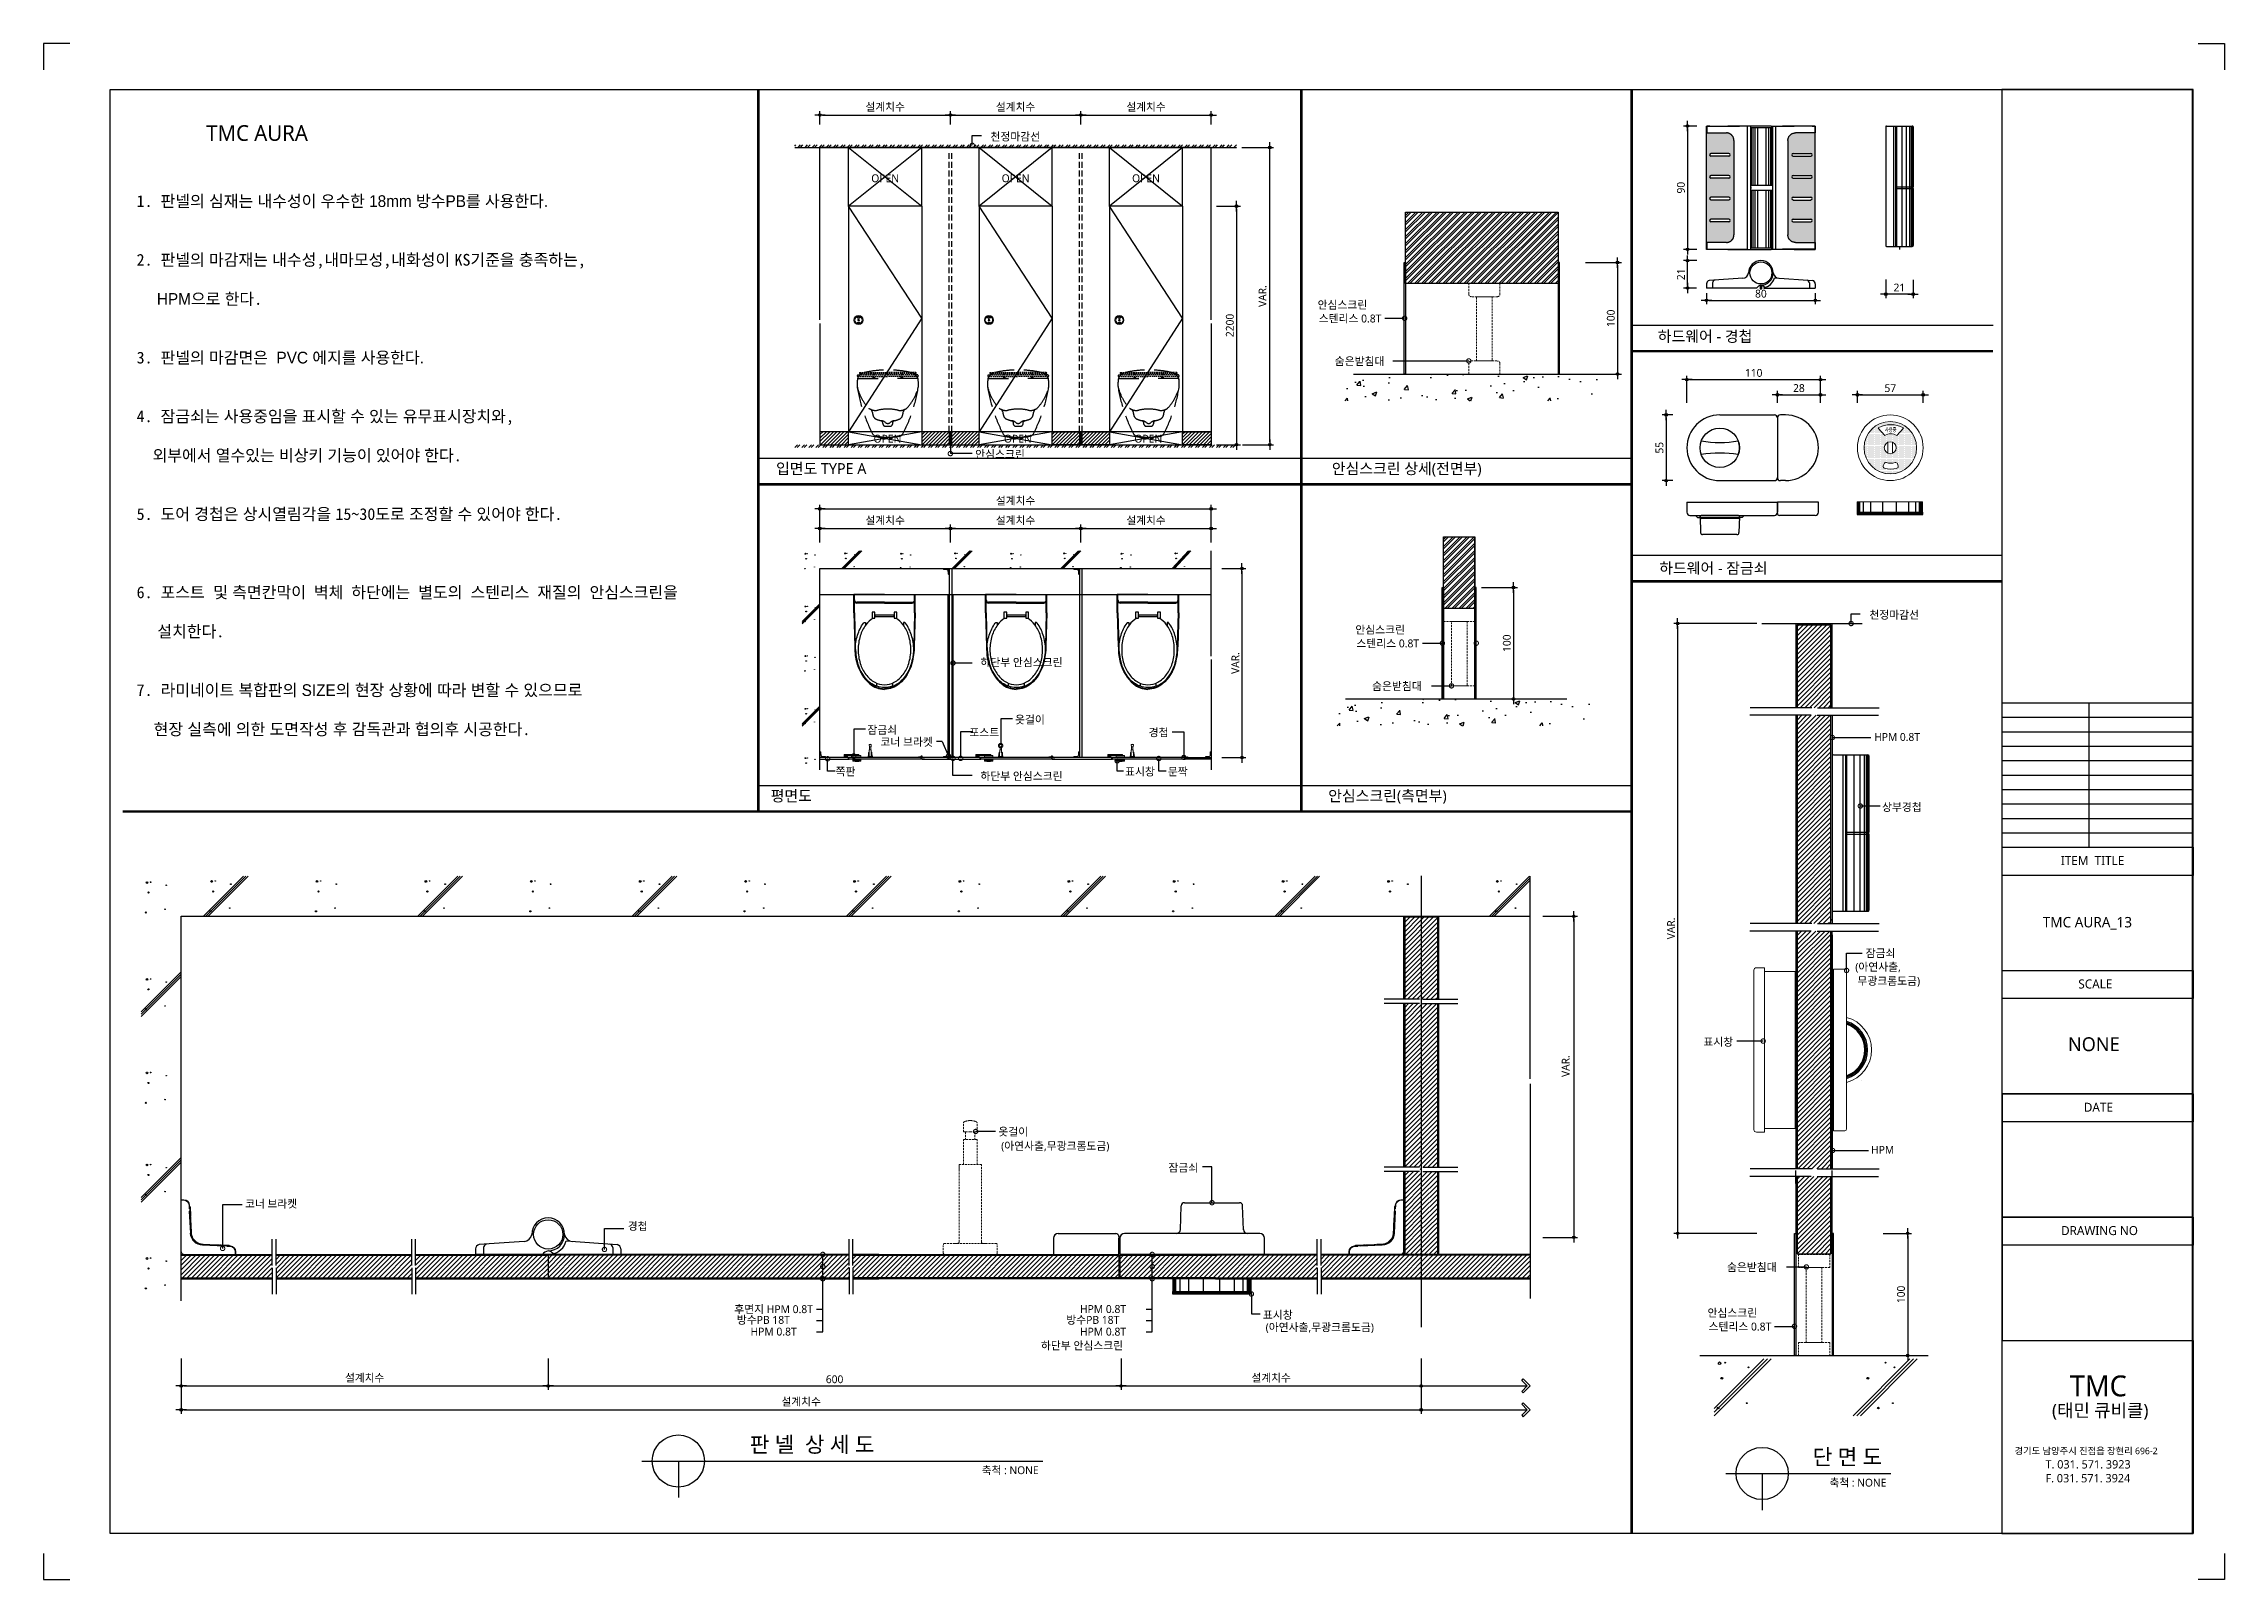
# Model space of a CAD drawing. Extents: x -256 to 8104, y -176 to 5714.
import ezdxf
from ezdxf.enums import TextEntityAlignment as Align

# ---------------------------------------------------------------- set-up
doc = ezdxf.new("R2010")
doc.units = 0
doc.header["$LTSCALE"] = 30
doc.linetypes.add('CEN', pattern=[62, 60, -1, 0, -1])
doc.linetypes.add('HIDDEN', pattern=[0.375, 0.25, -0.125])
doc.layers.get('0').update_dxf_attribs({"linetype": 'CONTINUOUS'})
doc.layers.get('DEFPOINTS').update_dxf_attribs({"linetype": 'CONTINUOUS'})
for name, color, linetype in [('02---제품선', 4, 'CONTINUOUS'), ('0_toilet', 6, 'CONTINUOUS'), ('C', 2, 'CONTINUOUS'), ('curior-0Line', 252, 'CONTINUOUS'), ('DIM', 7, 'CONTINUOUS'), ('HAT', 8, 'CONTINUOUS'), ('HID', 9, 'HIDDEN'), ('jac text', 7, 'CONTINUOUS'), ('TIT', 3, 'CONTINUOUS'), ('경첩', 4, 'CONTINUOUS'), ('문자', 3, 'CONTINUOUS'), ('부자재', 4, 'CONTINUOUS'), ('옷걸이', 4, 'CONTINUOUS'), ('잠금쇠(회전형)', 4, 'CONTINUOUS'), ('중심선', 1, 'CEN'), ('치수', 1, 'CONTINUOUS'), ('판넬', 2, 'CONTINUOUS'), ('해치', 8, 'CONTINUOUS')]:
    doc.layers.add(name, color=color, linetype=linetype)
doc.styles.add('HDW', font='gulim.ttc')
doc.styles.add('돋움', font='malgun.ttf')
doc.dimstyles.new('10', dxfattribs={"dimscale": 10, "dimtxt": 3, "dimasz": 1, "dimexe": 1.5, "dimexo": 2, "dimgap": 1, "dimtad": 1, "dimdec": 0, "dimlunit": 6, "dimtxsty": '돋움', "dimblk": 'DIMDOT', "dimcen": -1, "dimdle": 1.5, "dimclrt": 3, "dimazin": 3, "dimtfac": 1, "dimtdec": 0, "dimtix": 1, "dimtmove": 2, "dimatfit": 3, "dimldrblk": 'DIMDOT', "dimarcsym": 0})
pattern_1 = [(45, (119999.996, 0), (-8.980256, 8.980256), [])]
pattern_2 = [(45, (119939.411, 92.074), (-8.980256, 8.980256), [])]

# ---------------------------------------------------------------- blocks, each defined once
blk = doc.blocks.new('DIMDOT')
at = {"linetype": 'Continuous'}
blk.add_line((-2, 0), (2, 0), dxfattribs=at)
for radius in [0.5, 0.25]:
    blk.add_circle((0, 0), radius, dxfattribs=at)
blk = doc.blocks.new('*D395')
at = {"layer": 'DEFPOINTS', "color": 0}
for p in [(131541.7, 5615.9), (131041.7, 5559.6), (131541.7, 5559.6)]:
    blk.add_point(p, dxfattribs=at)
at = {"layer": 'DIM', "color": 0, "lineweight": -2, "ltscale": 10}
for p, q in [((131041.7, 5579.6), (131041.7, 5630.9)), ((131051.7, 5615.9), (131531.7, 5615.9)), ((131541.7, 5579.6), (131541.7, 5630.9))]:
    blk.add_line(p, q, dxfattribs=at)
at = {"layer": 'DIM', "color": 0, "lineweight": -2, "xscale": 10, "yscale": 10, "zscale": 10, "rotation": 180}
blk.add_blockref('DIMDOT', (131041.7, 5615.9), dxfattribs=at)
at = {"layer": 'DIM', "color": 0, "lineweight": -2, "xscale": 10, "yscale": 10, "zscale": 10}
blk.add_blockref('DIMDOT', (131541.7, 5615.9), dxfattribs=at)
at = {"layer": 'DIM', "color": 3, "insert": (131291.7, 5645.6), "char_height": 30, "attachment_point": 5, "style": '돋움'}
blk.add_mtext('설계치수', dxfattribs=at)
blk = doc.blocks.new('*D396')
at = {"layer": 'DEFPOINTS', "color": 0}
for p in [(132041.7, 5615.9), (131541.7, 5559.6), (132041.7, 5559.6)]:
    blk.add_point(p, dxfattribs=at)
at = {"layer": 'DIM', "color": 0, "lineweight": -2, "ltscale": 10}
for p, q in [((131541.7, 5579.6), (131541.7, 5630.9)), ((131551.7, 5615.9), (132031.7, 5615.9)), ((132041.7, 5579.6), (132041.7, 5630.9))]:
    blk.add_line(p, q, dxfattribs=at)
at = {"layer": 'DIM', "color": 0, "lineweight": -2, "xscale": 10, "yscale": 10, "zscale": 10, "rotation": 180}
blk.add_blockref('DIMDOT', (131541.7, 5615.9), dxfattribs=at)
at = {"layer": 'DIM', "color": 0, "lineweight": -2, "xscale": 10, "yscale": 10, "zscale": 10}
blk.add_blockref('DIMDOT', (132041.7, 5615.9), dxfattribs=at)
at = {"layer": 'DIM', "color": 3, "insert": (131791.7, 5645.6), "char_height": 30, "attachment_point": 5, "style": '돋움'}
blk.add_mtext('설계치수', dxfattribs=at)
blk = doc.blocks.new('*D397')
at = {"layer": 'DEFPOINTS', "color": 0}
for p in [(132541.7, 5615.9), (132041.7, 5559.6), (132541.7, 5559.6)]:
    blk.add_point(p, dxfattribs=at)
at = {"layer": 'DIM', "color": 0, "lineweight": -2, "ltscale": 10}
for p, q in [((132041.7, 5579.6), (132041.7, 5630.9)), ((132051.7, 5615.9), (132531.7, 5615.9)), ((132541.7, 5579.6), (132541.7, 5630.9))]:
    blk.add_line(p, q, dxfattribs=at)
at = {"layer": 'DIM', "color": 0, "lineweight": -2, "xscale": 10, "yscale": 10, "zscale": 10, "rotation": 180}
blk.add_blockref('DIMDOT', (132041.7, 5615.9), dxfattribs=at)
at = {"layer": 'DIM', "color": 0, "lineweight": -2, "xscale": 10, "yscale": 10, "zscale": 10}
blk.add_blockref('DIMDOT', (132541.7, 5615.9), dxfattribs=at)
at = {"layer": 'DIM', "color": 3, "insert": (132291.7, 5645.6), "char_height": 30, "attachment_point": 5, "style": '돋움'}
blk.add_mtext('설계치수', dxfattribs=at)
blk = doc.blocks.new('*D398')
at = {"layer": 'DEFPOINTS', "color": 0}
for p in [(132541.7, 5266.7), (132541.7, 4351.7), (132638.6, 4351.7)]:
    blk.add_point(p, dxfattribs=at)
at = {"layer": 'DIM', "color": 0, "lineweight": -2, "ltscale": 10}
for p, q in [((132561.7, 5266.7), (132653.6, 5266.7)), ((132638.6, 5256.7), (132638.6, 4361.7)), ((132561.7, 4351.7), (132653.6, 4351.7))]:
    blk.add_line(p, q, dxfattribs=at)
at = {"layer": 'DIM', "color": 0, "lineweight": -2, "xscale": 10, "yscale": 10, "zscale": 10}
for p, rotation in [((132638.6, 5266.7), 90), ((132638.6, 4351.7), 270)]:
    blk.add_blockref('DIMDOT', p, dxfattribs=dict(at, rotation=rotation))
at = {"layer": 'DIM', "color": 3, "insert": (132613.1, 4809.2), "char_height": 30, "attachment_point": 5, "rotation": 90, "style": '돋움'}
blk.add_mtext('2200', dxfattribs=at)
blk = doc.blocks.new('*D399')
at = {"layer": 'DEFPOINTS', "color": 0}
for p in [(132562.7, 3876.8), (132562.7, 3151.8), (132659.6, 3151.8)]:
    blk.add_point(p, dxfattribs=at)
at = {"layer": 'DIM', "color": 0, "lineweight": -2, "ltscale": 10}
for p, q in [((132582.7, 3876.8), (132674.6, 3876.8)), ((132659.6, 3866.8), (132659.6, 3161.8)), ((132582.7, 3151.8), (132674.6, 3151.8))]:
    blk.add_line(p, q, dxfattribs=at)
at = {"layer": 'DIM', "color": 0, "lineweight": -2, "xscale": 10, "yscale": 10, "zscale": 10}
for p, rotation in [((132659.6, 3876.8), 90), ((132659.6, 3151.8), 270)]:
    blk.add_blockref('DIMDOT', p, dxfattribs=dict(at, rotation=rotation))
at = {"layer": 'DIM', "color": 3, "insert": (132634.4, 3514.3), "char_height": 30, "attachment_point": 5, "rotation": 90, "style": '돋움'}
blk.add_mtext('VAR.', dxfattribs=at)
blk = doc.blocks.new('_DOTSMALL')
at = {"color": 0, "linetype": 'ByBlock', "const_width": 0.5}
blk.add_lwpolyline([(-0.0625, 0, 1), (0.0625, 0, 1)], format="xyb", close=True, dxfattribs=at)
blk = doc.blocks.new('A$C63EC304E')
at = {"layer": '치수', "color": 1, "xscale": 2.5, "yscale": 2.5, "zscale": 2.5, "rotation": 234.3098741996962}
blk.add_blockref('_DOTSMALL', (0.31, 0.31), dxfattribs=at)
blk = doc.blocks.new('A$C2BC9653E')
at = {"layer": '치수', "xscale": 0.3333333333333333, "yscale": 0.3333333333333333, "zscale": 0.3333333333333333}
blk.add_blockref('A$C63EC304E', (0, 0), dxfattribs=at)
blk = doc.blocks.new('A$C7FC71301')
at = {"layer": '치수', "rotation": 180}
blk.add_blockref('A$C2BC9653E', (0.21, 0.21), dxfattribs=at)
blk = doc.blocks.new('A$C4A20372B')
at = {"layer": '치수'}
blk.add_blockref('A$C7FC71301', (0, 0), dxfattribs=at)
blk = doc.blocks.new('A$C566469F5')
at = {"layer": '치수'}
blk.add_blockref('A$C4A20372B', (0, 0), dxfattribs=at)
blk = doc.blocks.new('A$C7E317CD4')
at = {"layer": '해치', "xscale": 2, "yscale": 2, "zscale": 2}
blk.add_blockref('A$C566469F5', (0, 0), dxfattribs=at)
blk = doc.blocks.new('A$C601D7F27')
at = {"layer": '치수'}
blk.add_blockref('A$C7E317CD4', (0, 0), dxfattribs=at)
blk = doc.blocks.new('A$C38802C08')
at = {"layer": '치수'}
blk.add_blockref('A$C601D7F27', (0, 0), dxfattribs=at)
blk = doc.blocks.new('*D400')
at = {"layer": 'DEFPOINTS', "color": 0}
for p in [(132541.7, 4030.4), (132041.7, 3957.3), (132541.7, 3957.3)]:
    blk.add_point(p, dxfattribs=at)
at = {"layer": 'DIM', "color": 0, "lineweight": -2, "ltscale": 10}
for p, q in [((132041.7, 3977.3), (132041.7, 4045.4)), ((132051.7, 4030.4), (132531.7, 4030.4)), ((132541.7, 3977.3), (132541.7, 4045.4))]:
    blk.add_line(p, q, dxfattribs=at)
at = {"layer": 'DIM', "color": 0, "lineweight": -2, "xscale": 10, "yscale": 10, "zscale": 10, "rotation": 180}
blk.add_blockref('DIMDOT', (132041.7, 4030.4), dxfattribs=at)
at = {"layer": 'DIM', "color": 0, "lineweight": -2, "xscale": 10, "yscale": 10, "zscale": 10}
blk.add_blockref('DIMDOT', (132541.7, 4030.4), dxfattribs=at)
at = {"layer": 'DIM', "color": 3, "insert": (132291.7, 4060), "char_height": 30, "attachment_point": 5, "style": '돋움'}
blk.add_mtext('설계치수', dxfattribs=at)
blk = doc.blocks.new('*D401')
at = {"layer": 'DEFPOINTS', "color": 0}
for p in [(132541.7, 4105.7), (131041.7, 3957.3), (132541.7, 3957.3)]:
    blk.add_point(p, dxfattribs=at)
at = {"layer": 'DIM', "color": 0, "lineweight": -2, "ltscale": 10}
for p, q in [((131041.7, 3977.3), (131041.7, 4120.7)), ((131051.7, 4105.7), (132531.7, 4105.7)), ((132541.7, 3977.3), (132541.7, 4120.7))]:
    blk.add_line(p, q, dxfattribs=at)
at = {"layer": 'DIM', "color": 0, "lineweight": -2, "xscale": 10, "yscale": 10, "zscale": 10, "rotation": 180}
blk.add_blockref('DIMDOT', (131041.7, 4105.7), dxfattribs=at)
at = {"layer": 'DIM', "color": 0, "lineweight": -2, "xscale": 10, "yscale": 10, "zscale": 10}
blk.add_blockref('DIMDOT', (132541.7, 4105.7), dxfattribs=at)
at = {"layer": 'DIM', "color": 3, "insert": (131791.7, 4135.4), "char_height": 30, "attachment_point": 5, "style": '돋움'}
blk.add_mtext('설계치수', dxfattribs=at)
blk = doc.blocks.new('*D402')
at = {"layer": 'DEFPOINTS', "color": 0}
for p in [(132041.7, 4030.4), (131541.7, 3957.3), (132041.7, 3957.3)]:
    blk.add_point(p, dxfattribs=at)
at = {"layer": 'DIM', "color": 0, "lineweight": -2, "ltscale": 10}
for p, q in [((131541.7, 3977.3), (131541.7, 4045.4)), ((131551.7, 4030.4), (132031.7, 4030.4)), ((132041.7, 3977.3), (132041.7, 4045.4))]:
    blk.add_line(p, q, dxfattribs=at)
at = {"layer": 'DIM', "color": 0, "lineweight": -2, "xscale": 10, "yscale": 10, "zscale": 10, "rotation": 180}
blk.add_blockref('DIMDOT', (131541.7, 4030.4), dxfattribs=at)
at = {"layer": 'DIM', "color": 0, "lineweight": -2, "xscale": 10, "yscale": 10, "zscale": 10}
blk.add_blockref('DIMDOT', (132041.7, 4030.4), dxfattribs=at)
at = {"layer": 'DIM', "color": 3, "insert": (131791.7, 4060), "char_height": 30, "attachment_point": 5, "style": '돋움'}
blk.add_mtext('설계치수', dxfattribs=at)
blk = doc.blocks.new('*D403')
at = {"layer": 'DEFPOINTS', "color": 0}
for p in [(131541.7, 4030.4), (131041.7, 3957.3), (131541.7, 3957.3)]:
    blk.add_point(p, dxfattribs=at)
at = {"layer": 'DIM', "color": 0, "lineweight": -2, "ltscale": 10}
for p, q in [((131041.7, 3977.3), (131041.7, 4045.4)), ((131051.7, 4030.4), (131531.7, 4030.4)), ((131541.7, 3977.3), (131541.7, 4045.4))]:
    blk.add_line(p, q, dxfattribs=at)
at = {"layer": 'DIM', "color": 0, "lineweight": -2, "xscale": 10, "yscale": 10, "zscale": 10, "rotation": 180}
blk.add_blockref('DIMDOT', (131041.7, 4030.4), dxfattribs=at)
at = {"layer": 'DIM', "color": 0, "lineweight": -2, "xscale": 10, "yscale": 10, "zscale": 10}
blk.add_blockref('DIMDOT', (131541.7, 4030.4), dxfattribs=at)
at = {"layer": 'DIM', "color": 3, "insert": (131291.7, 4060), "char_height": 30, "attachment_point": 5, "style": '돋움'}
blk.add_mtext('설계치수', dxfattribs=at)
blk = doc.blocks.new('*D404')
at = {"layer": 'DEFPOINTS', "color": 0}
for p in [(134877.2, 4601.3), (134365.2, 4492.7), (134877.2, 4492.7)]:
    blk.add_point(p, dxfattribs=at)
at = {"layer": 'DIM', "color": 0, "lineweight": -2, "ltscale": 10}
for p, q in [((134365.2, 4512.7), (134365.2, 4616.3)), ((134375.2, 4601.3), (134867.2, 4601.3)), ((134877.2, 4512.7), (134877.2, 4616.3))]:
    blk.add_line(p, q, dxfattribs=at)
at = {"layer": 'DIM', "color": 0, "lineweight": -2, "xscale": 10, "yscale": 10, "zscale": 10, "rotation": 180}
blk.add_blockref('DIMDOT', (134365.2, 4601.3), dxfattribs=at)
at = {"layer": 'DIM', "color": 0, "lineweight": -2, "xscale": 10, "yscale": 10, "zscale": 10}
blk.add_blockref('DIMDOT', (134877.2, 4601.3), dxfattribs=at)
at = {"layer": 'DIM', "color": 3, "insert": (134621.2, 4626.9), "char_height": 30, "attachment_point": 5, "style": '돋움'}
blk.add_mtext('110', dxfattribs=at)
blk = doc.blocks.new('*D405')
at = {"layer": 'DEFPOINTS', "color": 0}
for p in [(134877.2, 4543.3), (134712.1, 4492.7), (134877.2, 4492.7)]:
    blk.add_point(p, dxfattribs=at)
at = {"layer": 'DIM', "color": 0, "lineweight": -2, "ltscale": 10}
for p, q in [((134712.1, 4512.7), (134712.1, 4558.3)), ((134722.1, 4543.3), (134867.2, 4543.3)), ((134877.2, 4512.7), (134877.2, 4558.3))]:
    blk.add_line(p, q, dxfattribs=at)
at = {"layer": 'DIM', "color": 0, "lineweight": -2, "xscale": 10, "yscale": 10, "zscale": 10, "rotation": 180}
blk.add_blockref('DIMDOT', (134712.1, 4543.3), dxfattribs=at)
at = {"layer": 'DIM', "color": 0, "lineweight": -2, "xscale": 10, "yscale": 10, "zscale": 10}
blk.add_blockref('DIMDOT', (134877.2, 4543.3), dxfattribs=at)
at = {"layer": 'DIM', "color": 3, "insert": (134794.7, 4568.8), "char_height": 30, "attachment_point": 5, "style": '돋움'}
blk.add_mtext('28', dxfattribs=at)
blk = doc.blocks.new('*D406')
at = {"layer": 'DEFPOINTS', "color": 0}
for p in [(135270.9, 4543.3), (135018.9, 4492.7), (135270.9, 4492.7)]:
    blk.add_point(p, dxfattribs=at)
at = {"layer": 'DIM', "color": 0, "lineweight": -2, "ltscale": 10}
for p, q in [((135018.9, 4512.7), (135018.9, 4558.3)), ((135028.9, 4543.3), (135260.9, 4543.3)), ((135270.9, 4512.7), (135270.9, 4558.3))]:
    blk.add_line(p, q, dxfattribs=at)
at = {"layer": 'DIM', "color": 0, "lineweight": -2, "xscale": 10, "yscale": 10, "zscale": 10, "rotation": 180}
blk.add_blockref('DIMDOT', (135018.9, 4543.3), dxfattribs=at)
at = {"layer": 'DIM', "color": 0, "lineweight": -2, "xscale": 10, "yscale": 10, "zscale": 10}
blk.add_blockref('DIMDOT', (135270.9, 4543.3), dxfattribs=at)
at = {"layer": 'DIM', "color": 3, "insert": (135144.9, 4568.6), "char_height": 30, "attachment_point": 5, "style": '돋움'}
blk.add_mtext('57', dxfattribs=at)
blk = doc.blocks.new('*D407')
at = {"layer": 'DEFPOINTS', "color": 0}
for p in [(134422.8, 5574), (134367.8, 5100.9), (134422.8, 5100.9)]:
    blk.add_point(p, dxfattribs=at)
at = {"layer": 'DIM', "color": 0, "lineweight": -2, "ltscale": 10}
for p, q in [((134402.8, 5574), (134352.8, 5574)), ((134367.8, 5564), (134367.8, 5110.9)), ((134402.8, 5100.9), (134352.8, 5100.9))]:
    blk.add_line(p, q, dxfattribs=at)
at = {"layer": 'DIM', "color": 0, "lineweight": -2, "xscale": 10, "yscale": 10, "zscale": 10}
for p, rotation in [((134367.8, 5574), 90), ((134367.8, 5100.9), 270)]:
    blk.add_blockref('DIMDOT', p, dxfattribs=dict(at, rotation=rotation))
at = {"layer": 'DIM', "color": 3, "insert": (134342.3, 5337.5), "char_height": 30, "attachment_point": 5, "rotation": 90, "style": '돋움'}
blk.add_mtext('90', dxfattribs=at)
blk = doc.blocks.new('*D408')
at = {"layer": 'DEFPOINTS', "color": 0}
for p in [(134440.4, 4952.7), (134857.5, 4952.7), (134857.5, 4905.3)]:
    blk.add_point(p, dxfattribs=at)
at = {"layer": 'DIM', "color": 0, "lineweight": -2, "ltscale": 10}
for p, q in [((134440.4, 4932.7), (134440.4, 4890.3)), ((134857.5, 4932.7), (134857.5, 4890.3)), ((134450.4, 4905.3), (134847.5, 4905.3))]:
    blk.add_line(p, q, dxfattribs=at)
at = {"layer": 'DIM', "color": 0, "lineweight": -2, "xscale": 10, "yscale": 10, "zscale": 10, "rotation": 180}
blk.add_blockref('DIMDOT', (134440.4, 4905.3), dxfattribs=at)
at = {"layer": 'DIM', "color": 0, "lineweight": -2, "xscale": 10, "yscale": 10, "zscale": 10}
blk.add_blockref('DIMDOT', (134857.5, 4905.3), dxfattribs=at)
at = {"layer": 'DIM', "color": 3, "insert": (134648.9, 4930.8), "char_height": 30, "attachment_point": 5, "style": '돋움'}
blk.add_mtext('80', dxfattribs=at)
blk = doc.blocks.new('*D409')
at = {"layer": 'DEFPOINTS', "color": 0}
for p in [(134367.8, 5057.7), (134422.8, 5057.7), (134422.1, 4952.7)]:
    blk.add_point(p, dxfattribs=at)
at = {"layer": 'DIM', "color": 0, "lineweight": -2, "ltscale": 10}
for p, q in [((134402.8, 5057.7), (134352.8, 5057.7)), ((134367.8, 4962.7), (134367.8, 5047.7)), ((134402.1, 4952.7), (134352.8, 4952.7))]:
    blk.add_line(p, q, dxfattribs=at)
at = {"layer": 'DIM', "color": 0, "lineweight": -2, "xscale": 10, "yscale": 10, "zscale": 10}
for p, rotation in [((134367.8, 5057.7), 90), ((134367.8, 4952.7), 270)]:
    blk.add_blockref('DIMDOT', p, dxfattribs=dict(at, rotation=rotation))
at = {"layer": 'DIM', "color": 3, "insert": (134342.5, 5005.2), "char_height": 30, "attachment_point": 5, "rotation": 90, "style": '돋움'}
blk.add_mtext('21', dxfattribs=at)
blk = doc.blocks.new('*D410')
at = {"layer": 'DEFPOINTS', "color": 0}
for p in [(135127.3, 5004.9), (135232.3, 5004.1), (135127.3, 4929.2)]:
    blk.add_point(p, dxfattribs=at)
at = {"layer": 'DIM', "color": 0, "lineweight": -2, "ltscale": 10}
for p, q in [((135127.3, 4984.9), (135127.3, 4914.2)), ((135232.3, 4984.1), (135232.3, 4914.2)), ((135222.3, 4929.2), (135137.3, 4929.2))]:
    blk.add_line(p, q, dxfattribs=at)
at = {"layer": 'DIM', "color": 0, "lineweight": -2, "xscale": 10, "yscale": 10, "zscale": 10, "rotation": 180}
blk.add_blockref('DIMDOT', (135127.3, 4929.2), dxfattribs=at)
at = {"layer": 'DIM', "color": 0, "lineweight": -2, "xscale": 10, "yscale": 10, "zscale": 10}
blk.add_blockref('DIMDOT', (135232.3, 4929.2), dxfattribs=at)
at = {"layer": 'DIM', "color": 3, "insert": (135179.8, 4954.5), "char_height": 30, "attachment_point": 5, "style": '돋움'}
blk.add_mtext('21', dxfattribs=at)
blk = doc.blocks.new('A$C10E41893')
at = {"layer": '부자재'}
for p, q in [((6, 0), (6, 196)), ((123, 196), (6, 196)), ((123, 192), (6, 192)), ((55, 0), (55, 177)), ((61, 0), (61, 177)), ((6, 0), (6, -196)), ((55, 0), (55, -177)), ((61, 0), (61, -177)), ((123, -192), (6, -192)), ((123, -196), (6, -196))]:
    blk.add_line(p, q, dxfattribs=at)
for points in [[(123, 196, -0.012538), (123, 196), (335, 190, -0.055395), (445, 175, -0.154276), (577, 93, -0.179504), (612, 0, -0.179504)], [(123, 192, -0.012538), (123, 192), (335, 187, -0.055395), (444, 172, -0.154276), (574, 91, -0.179504), (608, 0, -0.179504)], [(157, -72, 0.089162), (200, -119, 0.085733), (270, -155, 0.075373), (359, -168, 0.075373), (447, -155, 0.085733), (517, -119, 0.106084), (567, -62, 0.126931), (583, 0, 0.126931), (567, 62, 0.106084), (517, 119, 0.085733), (447, 155, 0.075373), (359, 168, 0.075373), (270, 155, 0.085733), (200, 119, 0.089162), (157, 72)], [(572, 51), (589, 51), (589, 60, 0.021185), (583, 71, 0.106084), (528, 134, 0.085733), (453, 172, 0.075373), (359, 187, 0.075373), (265, 172, 0.085733), (189, 134, 0.007337), (184, 130), (184, 122), (205, 122)], [(123, -196, 0.012538), (123, -196), (335, -190, 0.055395), (445, -175, 0.154276), (577, -93, 0.179504), (612, 0, 0.179504)], [(123, -192, 0.012538), (123, -192), (335, -187, 0.055395), (444, -172, 0.154276), (574, -91, 0.179504), (608, 0, 0.179504)], [(589, -51, 0.090214), (598, 0, 0.090214), (589, 51, 0.106084)], [(572, -51), (589, -51), (589, -60, -0.021185), (583, -71, -0.106084), (528, -134, -0.085733), (453, -172, -0.075373), (359, -187, -0.075373), (265, -172, -0.085733), (189, -134, -0.007337), (184, -130), (184, -122), (205, -122)]]:
    blk.add_lwpolyline(points, format="xyb", dxfattribs=at)
blk.add_lwpolyline([(138, -61), (119, -61), (119, -79), (157, -79), (157, -61), (138, -61), (147, -61), (147, 61), (138, 61), (157, 61), (157, 79), (119, 79), (119, 61), (138, 61), (138, -61), (119, -61)], dxfattribs=at)
for centre, start, end in [((40, 177), 0, 90), ((46, 177), 0, 90), ((40, -177), 270, 0), ((46, -177), 270, 0)]:
    blk.add_arc(centre, 15, start, end, dxfattribs=at)
blk = doc.blocks.new('A$C460A2A32')
at = {"color": 0}
for p, q in [((3, 20), (0, 16)), ((3, 20), (9, 20)), ((4, 10), (162, 10)), ((9, 20), (162, 20)), ((13, 32), (11, 30)), ((13, 32), (162, 32)), ((13, 27), (162, 27)), ((312, 32), (162, 32)), ((312, 27), (162, 27)), ((316, 20), (162, 20)), ((321, 10), (162, 10)), ((312, 32), (313, 30)), ((322, 20), (316, 20)), ((322, 20), (324, 16))]:
    blk.add_line(p, q, dxfattribs=at)
for centre, radius, start, end in [((4, 14), 4, 150.0107, 270), ((13, 29), 2, 135, 270), ((109, 28), 26, 182.6717, 198.4118), ((109, 10), 26, 180, 202.6199), ((107, 28), 23, 183.0205, 200.9186), ((107, 10), 23, 180, 205.7715), ((69, 10), 23, 334.2285, 0), ((69, 28), 23, 339.0814, 356.9795), ((67, 10), 26, 337.3801, 0), ((67, 28), 26, 341.5882, 357.3283), ((257, 10), 26, 180, 202.6199), ((257, 28), 26, 182.6717, 198.4118), ((256, 28), 23, 183.0205, 200.9186), ((256, 10), 23, 180, 205.7715), ((217, 10), 23, 334.2285, 0), ((217, 28), 23, 339.0814, 356.9795), ((216, 28), 26, 341.5882, 357.3283), ((216, 10), 26, 337.3801, 0), ((312, 29), 2, 270, 45), ((321, 14), 4, 270, 29.9893)]:
    blk.add_arc(centre, radius, start, end, dxfattribs=at)
blk = doc.blocks.new('*D411')
at = {"layer": 'DEFPOINTS', "color": 0}
for p in [(134330.8, 4466.1), (134285.2, 4214.1), (134330.8, 4214.1)]:
    blk.add_point(p, dxfattribs=at)
at = {"layer": 'DIM', "color": 0, "lineweight": -2, "ltscale": 10}
for p, q in [((134310.8, 4466.1), (134270.2, 4466.1)), ((134285.2, 4456.1), (134285.2, 4224.1)), ((134310.8, 4214.1), (134270.2, 4214.1))]:
    blk.add_line(p, q, dxfattribs=at)
at = {"layer": 'DIM', "color": 0, "lineweight": -2, "xscale": 10, "yscale": 10, "zscale": 10}
for p, rotation in [((134285.2, 4466.1), 90), ((134285.2, 4214.1), 270)]:
    blk.add_blockref('DIMDOT', p, dxfattribs=dict(at, rotation=rotation))
at = {"layer": 'DIM', "color": 3, "insert": (134259.9, 4340.1), "char_height": 30, "attachment_point": 5, "rotation": 90, "style": '돋움'}
blk.add_mtext('55', dxfattribs=at)
blk = doc.blocks.new('*D412')
at = {"layer": 'DEFPOINTS', "color": 0}
for p in [(134653.8, 3666.1), (134329.7, 1327.1), (134653.8, 1327.1)]:
    blk.add_point(p, dxfattribs=at)
at = {"layer": 'DIM', "color": 0, "lineweight": -2, "ltscale": 10}
for p, q in [((134633.8, 3666.1), (134314.7, 3666.1)), ((134329.7, 3656.1), (134329.7, 1337.1)), ((134633.8, 1327.1), (134314.7, 1327.1))]:
    blk.add_line(p, q, dxfattribs=at)
at = {"layer": 'DIM', "color": 0, "lineweight": -2, "xscale": 10, "yscale": 10, "zscale": 10}
for p, rotation in [((134329.7, 3666.1), 90), ((134329.7, 1327.1), 270)]:
    blk.add_blockref('DIMDOT', p, dxfattribs=dict(at, rotation=rotation))
at = {"layer": 'DIM', "color": 3, "insert": (134304.5, 2496.6), "char_height": 30, "attachment_point": 5, "rotation": 90, "style": '돋움'}
blk.add_mtext('VAR.', dxfattribs=at)
blk = doc.blocks.new('A$C13EB2441')
for p, q in [((0.84, 7.37), (0.84, 14.11)), ((0.84, 6.74), (0.84, 0))]:
    blk.add_line(p, q)
blk = doc.blocks.new('*D413')
at = {"layer": 'DEFPOINTS', "color": 0}
for p in [(135097.3, 1327.2), (135097.3, 858.9), (135211.6, 858.9)]:
    blk.add_point(p, dxfattribs=at)
at = {"layer": 'DIM', "color": 0, "lineweight": -2, "ltscale": 10}
for p, q in [((135117.3, 1327.2), (135226.6, 1327.2)), ((135211.6, 1317.2), (135211.6, 868.9)), ((135117.3, 858.9), (135226.6, 858.9))]:
    blk.add_line(p, q, dxfattribs=at)
at = {"layer": 'DIM', "color": 0, "lineweight": -2, "xscale": 10, "yscale": 10, "zscale": 10}
for p, rotation in [((135211.6, 1327.2), 90), ((135211.6, 858.9), 270)]:
    blk.add_blockref('DIMDOT', p, dxfattribs=dict(at, rotation=rotation))
at = {"layer": 'DIM', "color": 3, "insert": (135186, 1093), "char_height": 30, "attachment_point": 5, "rotation": 90, "style": '돋움'}
blk.add_mtext('100', dxfattribs=at)
blk = doc.blocks.new('*D414')
at = {"layer": 'DEFPOINTS', "color": 0}
for p in [(133557.6, 3804.2), (133557.6, 3376.7), (133700.6, 3376.7)]:
    blk.add_point(p, dxfattribs=at)
at = {"layer": 'DIM', "color": 0, "lineweight": -2, "ltscale": 10}
for p, q in [((133577.6, 3804.2), (133715.6, 3804.2)), ((133700.6, 3794.2), (133700.6, 3386.7)), ((133577.6, 3376.7), (133715.6, 3376.7))]:
    blk.add_line(p, q, dxfattribs=at)
at = {"layer": 'DIM', "color": 0, "lineweight": -2, "xscale": 10, "yscale": 10, "zscale": 10}
for p, rotation in [((133700.6, 3804.2), 90), ((133700.6, 3376.7), 270)]:
    blk.add_blockref('DIMDOT', p, dxfattribs=dict(at, rotation=rotation))
at = {"layer": 'DIM', "color": 3, "insert": (133675, 3590.5), "char_height": 30, "attachment_point": 5, "rotation": 90, "style": '돋움'}
blk.add_mtext('100', dxfattribs=at)
blk = doc.blocks.new('*D415')
at = {"layer": 'DEFPOINTS', "color": 0}
for p in [(132638.6, 5491.5), (132766, 5491.5), (132641.1, 4351.7)]:
    blk.add_point(p, dxfattribs=at)
at = {"layer": 'DIM', "color": 0, "lineweight": -2, "ltscale": 10}
for p, q in [((132658.6, 5491.5), (132781, 5491.5)), ((132766, 4361.7), (132766, 5481.5)), ((132661.1, 4351.7), (132781, 4351.7))]:
    blk.add_line(p, q, dxfattribs=at)
at = {"layer": 'DIM', "color": 0, "lineweight": -2, "xscale": 10, "yscale": 10, "zscale": 10}
for p, rotation in [((132766, 5491.5), 90), ((132766, 4351.7), 270)]:
    blk.add_blockref('DIMDOT', p, dxfattribs=dict(at, rotation=rotation))
at = {"layer": 'DIM', "color": 3, "insert": (132738.7, 4921.6), "char_height": 30, "attachment_point": 5, "rotation": 90, "style": '돋움'}
blk.add_mtext('VAR.', dxfattribs=at)
blk = doc.blocks.new('*D416')
at = {"layer": 'DEFPOINTS', "color": 0}
for p in [(133956.3, 5050.3), (133956.3, 4622.8), (134099.2, 4622.8)]:
    blk.add_point(p, dxfattribs=at)
at = {"layer": 'DIM', "color": 0, "lineweight": -2, "ltscale": 10}
for p, q in [((133976.3, 5050.3), (134114.2, 5050.3)), ((134099.2, 5040.3), (134099.2, 4632.8)), ((133976.3, 4622.8), (134114.2, 4622.8))]:
    blk.add_line(p, q, dxfattribs=at)
at = {"layer": 'DIM', "color": 0, "lineweight": -2, "xscale": 10, "yscale": 10, "zscale": 10}
for p, rotation in [((134099.2, 5050.3), 90), ((134099.2, 4622.8), 270)]:
    blk.add_blockref('DIMDOT', p, dxfattribs=dict(at, rotation=rotation))
at = {"layer": 'DIM', "color": 3, "insert": (134073.6, 4836.6), "char_height": 30, "attachment_point": 5, "rotation": 90, "style": '돋움'}
blk.add_mtext('100', dxfattribs=at)
blk = doc.blocks.new('*D417')
at = {"layer": 'DEFPOINTS', "color": 0}
for p in [(128592.8, 867.6), (129999.9, 867.6), (129999.9, 741.9)]:
    blk.add_point(p, dxfattribs=at)
at = {"layer": 'DIM', "color": 0, "lineweight": -2, "ltscale": 10}
for p, q in [((128592.8, 847.6), (128592.8, 726.9)), ((129999.9, 847.6), (129999.9, 726.9)), ((128602.8, 741.9), (129989.9, 741.9))]:
    blk.add_line(p, q, dxfattribs=at)
at = {"layer": 'DIM', "color": 0, "lineweight": -2, "xscale": 10, "yscale": 10, "zscale": 10, "rotation": 180}
blk.add_blockref('DIMDOT', (128592.8, 741.9), dxfattribs=at)
at = {"layer": 'DIM', "color": 0, "lineweight": -2, "xscale": 10, "yscale": 10, "zscale": 10}
blk.add_blockref('DIMDOT', (129999.9, 741.9), dxfattribs=at)
at = {"layer": 'DIM', "color": 3, "insert": (129296.4, 771.5), "char_height": 30, "attachment_point": 5, "style": '돋움'}
blk.add_mtext('설계치수', dxfattribs=at)
blk = doc.blocks.new('*D418')
at = {"layer": 'DEFPOINTS', "color": 0}
for p in [(128592.8, 867.6), (133346.7, 867.6), (133346.7, 650.4)]:
    blk.add_point(p, dxfattribs=at)
at = {"layer": 'DIM', "color": 0, "lineweight": -2, "ltscale": 10}
for p, q in [((128592.8, 847.6), (128592.8, 635.4)), ((133346.7, 847.6), (133346.7, 635.4)), ((128602.8, 650.4), (133336.7, 650.4))]:
    blk.add_line(p, q, dxfattribs=at)
at = {"layer": 'DIM', "color": 0, "lineweight": -2, "xscale": 10, "yscale": 10, "zscale": 10, "rotation": 180}
blk.add_blockref('DIMDOT', (128592.8, 650.4), dxfattribs=at)
at = {"layer": 'DIM', "color": 0, "lineweight": -2, "xscale": 10, "yscale": 10, "zscale": 10}
blk.add_blockref('DIMDOT', (133346.7, 650.4), dxfattribs=at)
at = {"layer": 'DIM', "color": 3, "insert": (130969.8, 680.1), "char_height": 30, "attachment_point": 5, "style": '돋움'}
blk.add_mtext('설계치수', dxfattribs=at)
blk = doc.blocks.new('*D419')
at = {"layer": 'DEFPOINTS', "color": 0}
for p in [(132195.9, 867.6), (133346.7, 867.6), (133346.7, 741.9)]:
    blk.add_point(p, dxfattribs=at)
at = {"layer": 'DIM', "color": 0, "lineweight": -2, "ltscale": 10}
for p, q in [((132195.9, 847.6), (132195.9, 726.9)), ((133346.7, 847.6), (133346.7, 726.9)), ((132205.9, 741.9), (133336.7, 741.9))]:
    blk.add_line(p, q, dxfattribs=at)
at = {"layer": 'DIM', "color": 0, "lineweight": -2, "xscale": 10, "yscale": 10, "zscale": 10, "rotation": 180}
blk.add_blockref('DIMDOT', (132195.9, 741.9), dxfattribs=at)
at = {"layer": 'DIM', "color": 0, "lineweight": -2, "xscale": 10, "yscale": 10, "zscale": 10}
blk.add_blockref('DIMDOT', (133346.7, 741.9), dxfattribs=at)
at = {"layer": 'DIM', "color": 3, "insert": (132771.3, 771.5), "char_height": 30, "attachment_point": 5, "style": '돋움'}
blk.add_mtext('설계치수', dxfattribs=at)
blk = doc.blocks.new('*D420')
at = {"layer": 'DEFPOINTS', "color": 0}
for p in [(129999.9, 867.6), (132195.9, 867.6), (132195.9, 741.9)]:
    blk.add_point(p, dxfattribs=at)
at = {"layer": 'DIM', "color": 0, "lineweight": -2, "ltscale": 10}
for p, q in [((129999.9, 847.6), (129999.9, 726.9)), ((132195.9, 847.6), (132195.9, 726.9)), ((130009.9, 741.9), (132185.9, 741.9))]:
    blk.add_line(p, q, dxfattribs=at)
at = {"layer": 'DIM', "color": 0, "lineweight": -2, "xscale": 10, "yscale": 10, "zscale": 10, "rotation": 180}
blk.add_blockref('DIMDOT', (129999.9, 741.9), dxfattribs=at)
at = {"layer": 'DIM', "color": 0, "lineweight": -2, "xscale": 10, "yscale": 10, "zscale": 10}
blk.add_blockref('DIMDOT', (132195.9, 741.9), dxfattribs=at)
at = {"layer": 'DIM', "color": 3, "insert": (131097.9, 767.4), "char_height": 30, "attachment_point": 5, "style": '돋움'}
blk.add_mtext('600', dxfattribs=at)
blk = doc.blocks.new('A$C06B31977')
for p, q in [((1.26, 11.06), (1.26, 21.17)), ((1.26, 10.11), (1.26, 0))]:
    blk.add_line(p, q)
blk = doc.blocks.new('*D421')
at = {"layer": 'DEFPOINTS', "color": 0}
for p in [(133793.5, 2543.2), (133793.5, 1311.9), (133931.4, 1311.9)]:
    blk.add_point(p, dxfattribs=at)
at = {"layer": 'DIM', "color": 0, "lineweight": -2, "ltscale": 10}
for p, q in [((133813.5, 2543.2), (133946.4, 2543.2)), ((133931.4, 2533.2), (133931.4, 1321.9)), ((133813.5, 1311.9), (133946.4, 1311.9))]:
    blk.add_line(p, q, dxfattribs=at)
at = {"layer": 'DIM', "color": 0, "lineweight": -2, "xscale": 10, "yscale": 10, "zscale": 10}
for p, rotation in [((133931.4, 2543.2), 90), ((133931.4, 1311.9), 270)]:
    blk.add_blockref('DIMDOT', p, dxfattribs=dict(at, rotation=rotation))
at = {"layer": 'DIM', "color": 3, "insert": (133900.6, 1968.5), "char_height": 30, "attachment_point": 5, "rotation": 90, "style": '돋움'}
blk.add_mtext('VAR.', dxfattribs=at)
blk = doc.blocks.new('AURA_13', base_point=(128321.5, 175.8))
h = blk.add_hatch()
h.set_pattern_fill('ANSI31', color=3, scale=3, angle=180)
h.set_pattern_definition([(225, (128359.996, 0), (6.735192, -6.735192), [])])
h.paths.add_polyline_path([(131151.7, 4401.7), (131041.7, 4401.7), (131041.7, 4351.7), (131151.7, 4351.7)])
h.paths.add_polyline_path([(131536.7, 4401.7), (131431.7, 4401.7), (131431.7, 4351.7), (131536.7, 4351.7)])
h.paths.add_polyline_path([(131651.7, 4401.7), (131546.7, 4401.7), (131546.7, 4351.7), (131651.7, 4351.7)])
h.paths.add_polyline_path([(132036.7, 4401.7), (131931.7, 4401.7), (131931.7, 4351.7), (132036.7, 4351.7)])
h.paths.add_polyline_path([(132151.7, 4401.7), (132046.7, 4401.7), (132046.7, 4351.7), (132151.7, 4351.7)])
h.paths.add_polyline_path([(132541.7, 4401.7), (132431.7, 4401.7), (132431.7, 4351.7), (132541.7, 4351.7)])
h = blk.add_hatch()
h.set_pattern_fill('ANSI31', color=2, style=0)
h.set_pattern_definition([(45, (128359.9965, 0), (-2.245064, 2.245064), [])])
h.paths.add_polyline_path([(131546.7, 4401.7), (131536.7, 4401.7), (131536.7, 4351.7), (131546.7, 4351.7)])
h = blk.add_hatch()
h.set_pattern_fill('ANSI31', color=2, style=0)
h.set_pattern_definition([(45, (128859.9965, 0), (-2.245064, 2.245064), [])])
h.paths.add_polyline_path([(132046.7, 4401.7), (132036.7, 4401.7), (132036.7, 4351.7), (132046.7, 4351.7)])
h = blk.add_hatch()
h.set_pattern_fill('ANSI31', color=2, style=0)
h.set_pattern_definition([(45, (131538.1628, 1839.9894), (-2.245064, 2.245064), [])])
h.paths.add_polyline_path([(133432.6, 3804.2), (133427.6, 3804.2), (133427.6, 3592.5, -1), (133427.6, 3588.4), (133427.6, 3376.7), (133432.6, 3376.7)])
h.paths.add_polyline_path([(133557.6, 3588.4, -1), (133557.6, 3592.5), (133557.6, 3804.2), (133552.6, 3804.2), (133552.6, 3376.7), (133557.6, 3376.7)])
at = {"layer": 'HAT'}
h = blk.add_hatch(dxfattribs=at)
h.set_pattern_fill('ANSI32', color=256, scale=2, style=0)
h.set_pattern_definition([(45, (119705.627, -141.476), (-13.470384, 13.470384), []), (45, (119714.607, -141.476), (-13.470384, 13.470384), [])])
h.paths.add_polyline_path([(130945, 5501.5), (132638.6, 5501.5), (132638.6, 5491.5), (130945, 5491.5)])
h = blk.add_hatch(dxfattribs=at)
h.set_pattern_fill('ANSI32', color=256, scale=2, style=0)
h.set_pattern_definition([(45, (120029.9, -8.834), (-13.470384, 13.470384), []), (45, (120038.881, -8.834), (-13.470384, 13.470384), [])])
h.paths.add_polyline_path([(133286.8, 5244.1), (133872.2, 5244.1), (133872.2, 4969.4), (133286.8, 4969.4)])
h = blk.add_hatch(dxfattribs=at)
h.set_pattern_fill('ANSI32', color=256, scale=2, style=0)
h.set_pattern_definition([(45, (119705.627, 40.504), (-13.470384, 13.470384), []), (45, (119714.607, 40.504), (-13.470384, 13.470384), [])])
h.paths.add_polyline_path([(130945, 4341.3), (132638.6, 4341.3), (132638.6, 4351.3), (130945, 4351.3)])
h = blk.add_hatch(dxfattribs=at)
h.set_pattern_fill('ANSI32', color=256, scale=2, style=0)
h.set_pattern_definition([(45, (128351.314, 0), (-13.470384, 13.470384), []), (45, (128360.294, 0), (-13.470384, 13.470384), [])])
h.paths.add_polyline_path([(133552.6, 3998), (133432.6, 3998), (133432.6, 3723.4), (133552.6, 3723.4), (133552.6, 3804.2)])
at = {"layer": 'HAT', "transparency": 33554687}
h = blk.add_hatch(dxfattribs=at)
h.set_pattern_fill('ANSI31', color=256, scale=4)
h.set_pattern_definition(pattern_1)
h.paths.add_polyline_path([(134844, 3343.1), (134866.2, 3343.1), (134917.6, 3343.1), (134917.6, 3661.1), (134787.6, 3661.1), (134787.6, 3343.1)])
at = {"layer": 'HAT'}
h = blk.add_hatch(dxfattribs=at)
h.set_pattern_fill('ANSI31', color=256, scale=4, style=0)
h.set_pattern_definition(pattern_1)
edge = h.paths.add_edge_path()
edge.add_line((134917.6, 3265.4), (134858.2, 3265.4))
edge.add_arc((134856.1, 3265.4), 2.08, -54.30987, 0, ccw=False)
edge.add_arc((134856.1, 3265.4), 2.08, 125.69013, 305.69013, ccw=False)
edge.add_arc((134856.1, 3265.4), 2.08, 0, 125.69013, ccw=False)
edge.add_line((134858.2, 3265.4), (134917.6, 3265.4))
edge.add_line((134917.6, 3265.4), (134917.6, 3314.1))
edge.add_line((134917.6, 3314.1), (134907.3, 3314.1))
edge.add_spline(control_points=[(134904.5, 3306.3), (134905.5, 3308.9), (134906.4, 3311.6), (134907.3, 3314.1)], knot_values=[0, 0, 0, 0, 0.152076, 0.152076, 0.152076, 0.152076], degree=3, periodic=0)
edge.add_line((134907.3, 3314.1), (134852.6, 3314.1))
edge.add_line((134852.6, 3314.1), (134852.6, 2515.6))
edge.add_line((134852.6, 2515.6), (134909.3, 2515.6))
edge.add_spline(control_points=[(134909.3, 2515.6), (134912.5, 2524.3), (134915.5, 2532.2), (134917.6, 2536)], knot_values=[0.152076, 0.152076, 0.152076, 0.152076, 0.673721, 0.673721, 0.673721, 0.673721], degree=3, periodic=0)
edge.add_spline(control_points=[(134920, 2515.6), (134920.5, 2525.6), (134921.6, 2540.9), (134918.7, 2538), (134917.6, 2536)], knot_values=[0.673721, 0.673721, 0.673721, 0.673721, 1.332503, 1.60798, 1.60798, 1.60798, 1.60798], degree=3, periodic=0)
edge.add_line((134917.6, 2536), (134917.6, 3265.4))
h.paths.add_polyline_path([(134852.6, 3314.1), (134787.6, 3314.1), (134787.6, 2515.6), (134852.6, 2515.6)])
h = blk.add_hatch(dxfattribs=at)
h.set_pattern_fill('ANSI31', color=256, scale=4, style=0)
h.set_pattern_definition(pattern_1)
h.paths.add_polyline_path([(134852.6, 2030), (134787.6, 2030), (134787.6, 1574.5), (134852.6, 1574.5), (134852.6, 1684, -0.567825), (134852.6, 1687.6)])
h.paths.add_polyline_path([(134917.6, 2030), (134852.6, 2030), (134852.6, 1687.6, -0.582142), (134855.8, 1685.8), (134917.6, 1685.8)])
edge = h.paths.add_edge_path()
edge.add_line((134917.6, 1685.8), (134855.8, 1685.8))
edge.add_arc((134853.7, 1685.8), 2.08, -54.30987, 0, ccw=False)
edge.add_arc((134853.7, 1685.8), 2.08, 239.17799, 305.69013, ccw=False)
edge.add_line((134852.6, 1684), (134852.6, 1574.5))
edge.add_line((134852.6, 1574.5), (134909.3, 1574.5))
edge.add_spline(control_points=[(134909.3, 1574.5), (134912.5, 1583.3), (134915.5, 1591.1), (134917.6, 1594.9)], knot_values=[0.152076, 0.152076, 0.152076, 0.152076, 0.673721, 0.673721, 0.673721, 0.673721], degree=3, periodic=0)
edge.add_line((134917.6, 1594.9), (134917.6, 1685.8))
h.paths.add_polyline_path([(134852.6, 2486.6), (134787.6, 2486.6), (134787.6, 2030), (134852.6, 2030)])
edge = h.paths.add_edge_path()
edge.add_line((134917.6, 2486.6), (134907.3, 2486.6))
edge.add_spline(control_points=[(134904.5, 2478.8), (134905.5, 2481.4), (134906.4, 2484), (134907.3, 2486.6)], knot_values=[0, 0, 0, 0, 0.152076, 0.152076, 0.152076, 0.152076], degree=3, periodic=0)
edge.add_line((134907.3, 2486.6), (134852.6, 2486.6))
edge.add_line((134852.6, 2486.6), (134852.6, 2030))
edge.add_line((134852.6, 2030), (134917.6, 2030))
edge.add_line((134917.6, 2030), (134917.6, 2486.6))
at = {"layer": 'HAT', "transparency": 33554687}
h = blk.add_hatch(dxfattribs=at)
h.set_pattern_fill('ANSI31', color=256, scale=4, style=0)
h.set_pattern_definition(pattern_1)
h.paths.add_polyline_path([(134842, 1545.5), (134787.6, 1545.5), (134787.6, 1248.7), (134852.6, 1248.7), (134852.6, 1545.5)])
h.paths.add_polyline_path([(134917.6, 1545.5), (134864.3, 1545.5), (134852.6, 1545.5), (134852.6, 1248.7), (134917.6, 1248.7)])
at = {"layer": '해치'}
h = blk.add_hatch(dxfattribs=at)
h.set_pattern_fill('DOTS', color=256, scale=2.628474)
h.set_pattern_definition([(0, (131478.6703, 5909.0414), (2.086351, 4.172702), [0, -4.172702])])
edge = h.paths.add_edge_path()
edge.add_line((134440.9, 5127.4), (134441, 5127.4))
edge.add_spline(control_points=[(134441, 5127.4), (134441.2, 5127.4), (134452.7, 5127.4)], knot_values=[-0.724312, -0.724312, -0.724312, 0.724312, 0.724312, 0.724312], weights=[1, 0.748956, 1], degree=2, periodic=0)
edge.add_line((134452.7, 5127.4), (134516.6, 5127.4))
edge.add_spline(control_points=[(134516.6, 5127.4), (134545.5, 5127.4), (134545.5, 5156.4)], knot_values=[-1.570796, -1.570796, -1.570796, 0, 0, 0], weights=[1, 0.707107, 1], degree=2, periodic=0)
edge.add_line((134545.5, 5156.4), (134545.5, 5518.6))
edge.add_spline(control_points=[(134545.5, 5518.6), (134545.5, 5547.5), (134516.6, 5547.5)], knot_values=[0, 0, 0, 1.570796, 1.570796, 1.570796], weights=[1, 0.707107, 1], degree=2, periodic=0)
edge.add_line((134516.6, 5547.5), (134452.7, 5547.5))
edge.add_spline(control_points=[(134452.7, 5547.5), (134441.2, 5547.5), (134441, 5547.5)], knot_values=[-0.724312, -0.724312, -0.724312, 0.724312, 0.724312, 0.724312], weights=[1, 0.748956, 1], degree=2, periodic=0)
edge.add_line((134440.9, 5547.5), (134440.9, 5127.4))
h.paths.add_polyline_path([(134525.8, 5468.7, -0.414214), (134531.1, 5463.5, -0.414214), (134525.8, 5458.2), (134457.5, 5458.2, -0.414214), (134452.2, 5463.5, -0.414214), (134457.5, 5468.7)], flags=16)
h.paths.add_polyline_path([(134525.8, 5384.7, -0.414214), (134531.1, 5379.5, -0.414214), (134525.8, 5374.2), (134457.5, 5374.2, -0.414214), (134452.2, 5379.5, -0.414214), (134457.5, 5384.7)], flags=16)
h.paths.add_polyline_path([(134525.8, 5300.7, -0.414214), (134531.1, 5295.5, -0.414214), (134525.8, 5290.2), (134457.5, 5290.2, -0.414214), (134452.2, 5295.5, -0.414214), (134457.5, 5300.7)], flags=16)
h.paths.add_polyline_path([(134525.8, 5216.7, -0.414214), (134531.1, 5211.4, -0.414214), (134525.8, 5206.2), (134457.5, 5206.2, -0.414214), (134452.2, 5211.4, -0.414214), (134457.5, 5216.7)], flags=16)
h = blk.add_hatch(dxfattribs=at)
h.set_pattern_fill('DOTS', color=256, scale=2.628474)
h.set_pattern_definition([(0, (131004.053, 5909.0414), (2.086351, 4.1727023), [0, -4.1727023])])
edge = h.paths.add_edge_path()
edge.add_spline(control_points=[(134752.3, 5518.6), (134752.3, 5547.5), (134781.3, 5547.5)], knot_values=[0, 0, 0, 1.570796, 1.570796, 1.570796], weights=[1, 0.707107, 1], degree=2, periodic=0)
edge.add_line((134781.3, 5547.5), (134845.2, 5547.5))
edge.add_spline(control_points=[(134845.2, 5547.5), (134856.7, 5547.5), (134856.9, 5547.5)], knot_values=[-0.724312, -0.724312, -0.724312, 0.724312, 0.724312, 0.724312], weights=[1, 0.748956, 1], degree=2, periodic=0)
edge.add_line((134857, 5547.5), (134857, 5127.4))
edge.add_line((134857, 5127.4), (134856.9, 5127.4))
edge.add_spline(control_points=[(134856.9, 5127.4), (134856.7, 5127.4), (134845.2, 5127.4)], knot_values=[-0.724312, -0.724312, -0.724312, 0.724312, 0.724312, 0.724312], weights=[1, 0.748956, 1], degree=2, periodic=0)
edge.add_line((134845.2, 5127.4), (134781.3, 5127.4))
edge.add_spline(control_points=[(134781.3, 5127.4), (134752.3, 5127.4), (134752.3, 5156.4)], knot_values=[-1.570796, -1.570796, -1.570796, 0, 0, 0], weights=[1, 0.707107, 1], degree=2, periodic=0)
edge.add_line((134752.3, 5156.4), (134752.3, 5518.6))
h.paths.add_polyline_path([(134772.1, 5468.7, 0.414214), (134766.8, 5463.5, 0.414214), (134772.1, 5458.2), (134840.4, 5458.2, 0.414214), (134845.7, 5463.5, 0.414214), (134840.4, 5468.7)], flags=16)
h.paths.add_polyline_path([(134772.1, 5384.7, 0.414214), (134766.8, 5379.5, 0.414214), (134772.1, 5374.2), (134840.4, 5374.2, 0.414214), (134845.7, 5379.5, 0.414214), (134840.4, 5384.7)], flags=16)
h.paths.add_polyline_path([(134772.1, 5300.7, 0.414214), (134766.8, 5295.5, 0.414214), (134772.1, 5290.2), (134840.4, 5290.2, 0.414214), (134845.7, 5295.5, 0.414214), (134840.4, 5300.7)], flags=16)
h.paths.add_polyline_path([(134772.1, 5216.7, 0.414214), (134766.8, 5211.4, 0.414214), (134772.1, 5206.2), (134840.4, 5206.2, 0.414214), (134845.7, 5211.4, 0.414214), (134840.4, 5216.7)], flags=16)
h = blk.add_hatch(dxfattribs=at)
h.set_pattern_fill('AR-CONC', color=256, style=0)
h.set_pattern_definition([(50, (131568.07, 3086.07), (182.185, -15.939), [19.05, -209.55]), (355, (131568.07, 3086.07), (-35.243, 191.057), [15.24, -167.64]), (100.451, (131583.25, 3084.74), (146.943, 175.117), [16.19, -178.09]), (46.184, (131568.07, 3136.87), (271.079, -42.042), [28.575, -314.325]), (96.636, (131590.66, 3133.37), (237.404, 247.426), [24.285, -267.135]), (351.184, (131568.07, 3136.87), (237.405, 247.425), [22.86, -251.46]), (21, (131593.47, 3124.17), (151.615, -102.2655), [19.05, -209.55]), (326, (131593.47, 3124.17), (61.802, 184.188), [15.24, -167.64]), (71.4514, (131606.1, 3115.65), (213.416, 81.923), [16.19, -178.09]), (37.5, (131568.07, 3086.07), (3.0886, 84.555), [0, -165.608, 0, -170.18, 0, -168.275]), (7.5, (131568.07, 3086.07), (66.8197, 100.1806), [0, -97.028, 0, -161.798, 0, -64.135]), (327.5, (131511.425, 3086.07), (135.5906, -5.7287), [0, -63.5, 0, -198.12, 0, -262.89]), (317.5, (131486.03, 3086.07), (148.129, 25.4265), [0, -82.55, 0, -131.572, 0, -186.69])])
h.paths.add_polyline_path([(134047.6, 4519.8), (134047.6, 4622.8), (132997.5, 4622.8), (132997.5, 4519.8)])
h = blk.add_hatch(dxfattribs=at)
h.set_pattern_fill('DOTS', color=256, scale=2.628474)
h.set_pattern_definition([(0, (129450.865, 882.764), (2.086351, 4.1727023), [0, -4.1727023])])
h.paths.add_polyline_path([(135245.5, 4340.1, 1), (135044.2, 4340.1, 1)])
h.paths.add_polyline_path([(135121.9, 4340.1, -1), (135167.8, 4340.1, -1)], flags=16)
h.paths.add_polyline_path([(135169.6, 4387.4, 0.250537), (135123.7, 4387.4), (135097.9, 4415.8, -0.258173), (135195.4, 4415.8)], flags=16)
h.paths.add_polyline_path([(135172.3, 4278.7), (135175.1, 4270.5, -0.437988), (135170.3, 4261.5, -0.127495), (135123.1, 4261.5, -0.437988), (135118.2, 4270.5), (135121, 4278.7, -0.407197), (135129.8, 4283, 0.156299), (135163.6, 4283, -0.407197)], flags=16)
h.paths.add_polyline_path([(135119.7, 4395.2), (135173.1, 4395.2), (135173.1, 4422.7), (135119.7, 4422.7)], flags=8)
h = blk.add_hatch(dxfattribs=at)
h.set_pattern_fill('AR-CONC', color=256, style=0)
h.set_pattern_definition([(50, (131538.16, 1839.99), (182.185, -15.939), [19.05, -209.55]), (355, (131538.16, 1839.99), (-35.243, 191.057), [15.24, -167.64]), (100.451, (131553.34, 1838.66), (146.943, 175.117), [16.19, -178.09]), (46.184, (131538.16, 1890.8), (271.079, -42.042), [28.575, -314.325]), (96.636, (131560.75, 1887.29), (237.404, 247.426), [24.285, -267.135]), (351.184, (131538.16, 1890.8), (237.405, 247.425), [22.86, -251.46]), (21, (131563.56, 1878.09), (151.615, -102.2655), [19.05, -209.55]), (326, (131563.56, 1878.09), (61.802, 184.188), [15.24, -167.64]), (71.4514, (131576.2, 1869.57), (213.416, 81.923), [16.19, -178.09]), (37.5, (131538.16, 1839.99), (3.0886, 84.555), [0, -165.608, 0, -170.18, 0, -168.275]), (7.5, (131538.16, 1839.99), (66.8197, 100.1806), [0, -97.028, 0, -161.798, 0, -64.135]), (327.5, (131481.52, 1839.99), (135.5906, -5.7287), [0, -63.5, 0, -198.12, 0, -262.89]), (317.5, (131456.12, 1839.99), (148.129, 25.4265), [0, -82.55, 0, -131.572, 0, -186.69])])
h.paths.add_polyline_path([(134017.7, 3273.7), (134017.7, 3376.7), (132967.6, 3376.7), (132967.6, 3273.7)])
h = blk.add_hatch(dxfattribs=at)
h.set_pattern_fill('ANSI31', color=256, scale=4, style=0)
h.set_pattern_definition([(45, (-142963.669, -55904.538), (-8.9802561, 8.9802561), [])])
edge = h.paths.add_edge_path()
edge.add_line((133346.7, 2539.9), (133284.3, 2539.9))
edge.add_line((133284.3, 2539.9), (133283.4, 2539))
edge.add_line((133283.4, 2539), (133283.4, 2438.6))
edge.add_line((133283.4, 2438.6), (133326.3, 2438.6))
edge.add_line((133326.3, 2438.6), (133326.3, 2397.1))
edge.add_line((133326.3, 2397.1), (133283.4, 2397.1))
edge.add_line((133283.4, 2397.1), (133283.4, 2225.4))
edge.add_line((133283.4, 2225.4), (133340, 2225.4))
edge.add_spline(control_points=[(133340, 2225.4), (133342.7, 2233), (133348.8, 2248.4), (133344.9, 2217.5), (133346.4, 2215), (133346.7, 2214.9)], knot_values=[0.456227, 0.456227, 0.456227, 0.456227, 2.847595, 6.178025, 6.737145, 6.737145, 6.737145, 6.737145], degree=3, periodic=0)
edge.add_spline(control_points=[(133346.4, 2215.1), (133346.5, 2218.2), (133346.5, 2220.9), (133346, 2221.3), (133345.9, 2221.3)], knot_values=[0.891967, 0.891967, 0.891967, 0.891967, 1.280656, 1.337888, 1.337888, 1.337888, 1.337888], degree=3, periodic=0)
edge.add_line((133346.7, 2214.9), (133346.7, 2539.9))
edge = h.paths.add_edge_path()
edge.add_line((133410.1, 2539.9), (133346.7, 2539.9))
edge.add_line((133346.7, 2539.9), (133346.7, 2214.9))
edge.add_spline(control_points=[(133346.7, 2214.9), (133347.9, 2214.7), (133350.1, 2219.1), (133352.8, 2225.4)], knot_values=[6.737145, 6.737145, 6.737145, 6.737145, 8.913909, 8.913909, 8.913909, 8.913909], degree=3, periodic=0)
edge.add_spline(control_points=[(133352.8, 2225.4), (133354.8, 2230.2), (133357.1, 2236.1), (133359.5, 2242.1)], knot_values=[8.913909, 8.913909, 8.913909, 8.913909, 10.573873, 10.573873, 10.573873, 10.573873], degree=3, periodic=0)
edge.add_line((133352.8, 2225.4), (133410.1, 2225.4))
edge.add_line((133410.1, 2225.4), (133410.1, 2397.1))
edge.add_line((133410.1, 2397.1), (133367.2, 2397.1))
edge.add_line((133367.2, 2397.1), (133367.2, 2438.6))
edge.add_line((133367.2, 2438.6), (133410.1, 2438.6))
edge.add_line((133410.1, 2438.6), (133410.1, 2539.9))
h.paths.add_polyline_path([(133410.1, 2438.6), (133367.2, 2438.6), (133367.2, 2397.1), (133410.1, 2397.1)], flags=16)
h.paths.add_polyline_path([(133326.3, 2438.6), (133283.4, 2438.6), (133283.4, 2397.1), (133326.3, 2397.1)], flags=16)
h = blk.add_hatch(dxfattribs=at)
h.set_pattern_fill('ANSI31', color=256, scale=4, style=0)
h.set_pattern_definition([(45, (133346.735, 1894.911), (-8.98026, 8.98026), [])])
h.paths.add_polyline_path([(133410.1, 2208.3), (133283.4, 2208.3), (133283.4, 1581.6), (133410.1, 1581.6)])
at = {"layer": '해치', "transparency": 33554687}
h = blk.add_hatch(dxfattribs=at)
h.set_pattern_fill('ANSI31', color=256, scale=4)
h.set_pattern_definition(pattern_2)
edge = h.paths.add_edge_path()
edge.add_spline(control_points=[(133346.7, 1554), (133346.4, 1554.1), (133345.4, 1555.8), (133346.2, 1565.7), (133346.4, 1571.3)], knot_values=[1.337888, 1.337888, 1.337888, 1.337888, 1.524261, 2.245715, 2.245715, 2.245715, 2.245715], degree=3, periodic=0)
edge.add_spline(control_points=[(133346.7, 1571.1), (133346.4, 1571.2), (133344.9, 1573.7), (133348.8, 1604.6), (133342.7, 1589.2), (133340, 1581.6)], knot_values=[0.152076, 0.152076, 0.152076, 0.152076, 0.338449, 1.448592, 2.245715, 2.245715, 2.245715, 2.245715], degree=3, periodic=0)
edge.add_spline(control_points=[(133346.4, 1571.3), (133346.5, 1574.4), (133346.5, 1577.1), (133346, 1577.5), (133345.9, 1577.5)], knot_values=[0.891967, 0.891967, 0.891967, 0.891967, 1.280656, 1.337888, 1.337888, 1.337888, 1.337888], degree=3, periodic=0)
edge.add_spline(control_points=[(133345.9, 1577.5), (133344.9, 1577.6), (133342.5, 1571.5), (133340, 1564.5)], knot_values=[0.152076, 0.152076, 0.152076, 0.152076, 0.891967, 0.891967, 0.891967, 0.891967], degree=3, periodic=0)
edge.add_spline(control_points=[(133338.4, 1560), (133338.9, 1561.5), (133339.4, 1563), (133340, 1564.5)], knot_values=[0, 0, 0, 0, 0.152076, 0.152076, 0.152076, 0.152076], degree=3, periodic=0)
edge.add_line((133340, 1564.5), (133283.4, 1564.5))
edge.add_line((133283.4, 1564.5), (133283.4, 1392))
edge.add_line((133283.4, 1392), (133328.1, 1392))
edge.add_line((133328.1, 1392), (133328.1, 1350.5))
edge.add_line((133328.1, 1350.5), (133283.4, 1350.5))
edge.add_line((133283.4, 1350.5), (133283.4, 1246.2))
edge.add_line((133283.4, 1246.2), (133346.7, 1246.2))
edge.add_line((133346.7, 1246.2), (133346.7, 1554))
h.paths.add_polyline_path([(133410.1, 1392), (133365.3, 1392), (133365.3, 1350.5), (133410.1, 1350.5)])
h.paths.add_polyline_path([(133328.1, 1392), (133283.4, 1392), (133283.4, 1350.5), (133328.1, 1350.5)], flags=16)
h = blk.add_hatch(dxfattribs=at)
h.set_pattern_fill('ANSI31', color=256, scale=4)
h.set_pattern_definition(pattern_2)
h.paths.add_polyline_path([(133410.1, 1503.5), (133346.7, 1503.5), (133346.7, 1246.2), (133410.1, 1246.2), (133410.1, 1350.5), (133365.3, 1350.5), (133365.3, 1392), (133410.1, 1392)])
edge = h.paths.add_edge_path()
edge.add_line((133410.1, 1564.5), (133352.8, 1564.5))
edge.add_spline(control_points=[(133352.8, 1564.5), (133350.1, 1558.1), (133347.9, 1553.8), (133346.7, 1554)], knot_values=[2.245715, 2.245715, 2.245715, 2.245715, 2.971303, 2.971303, 2.971303, 2.971303], degree=3, periodic=0)
edge.add_line((133346.7, 1554), (133346.7, 1503.5))
edge.add_line((133346.7, 1503.5), (133410.1, 1503.5))
edge.add_line((133410.1, 1503.5), (133410.1, 1564.5))
h = blk.add_hatch(dxfattribs=at)
h.set_pattern_fill('ANSI31', color=256, scale=4, style=0)
h.set_pattern_definition(pattern_2)
h.paths.add_polyline_path([(128941.8, 1194.6), (128941.8, 1204.1), (128941.8, 1242.9), (128592.8, 1242.9), (128592.8, 1156.2), (128941.8, 1156.2)])
h.paths.add_polyline_path([(128956.5, 1194.6), (128956.5, 1204.1), (128956.5, 1242.9), (129476.9, 1242.9), (129476.9, 1194.6), (129476.9, 1156.2), (128956.5, 1156.2)])
at = {"layer": '해치'}
h = blk.add_hatch(dxfattribs=at)
h.set_pattern_fill('ANSI31', color=256, scale=4)
h.set_pattern_definition(pattern_2)
h.paths.add_polyline_path([(129999.9, 1156.2), (129999.9, 1242.9), (129491.5, 1242.9), (129491.5, 1156.2)])
at = {"layer": '해치', "transparency": 33554687}
h = blk.add_hatch(dxfattribs=at)
h.set_pattern_fill('ANSI31', color=256, scale=4)
h.set_pattern_definition(pattern_2)
h.paths.add_polyline_path([(129999.9, 1242.9), (129999.9, 1156.2), (131052.9, 1156.2), (131052.9, 1197.5, -0.610943), (131051.2, 1200.8, -0.241509), (131052.9, 1201.6), (131052.9, 1242.9)])
h = blk.add_hatch(dxfattribs=at)
h.set_pattern_fill('ANSI31', color=256, scale=4)
h.set_pattern_definition(pattern_2)
h.paths.add_polyline_path([(131153.6, 1242.9), (131052.9, 1242.9), (131052.9, 1201.6, -0.610943), (131054.6, 1198.3, -0.241509), (131052.9, 1197.5), (131052.9, 1156.2), (131153.6, 1156.2)])
h = blk.add_hatch(dxfattribs=at)
h.set_pattern_fill('ANSI31', color=256, scale=4)
h.set_pattern_definition(pattern_2)
h.paths.add_polyline_path([(132187.9, 1156.2), (132187.9, 1242.9), (131267.8, 1242.9), (131168.2, 1242.9), (131168.2, 1204.1), (131168.2, 1194.6), (131168.2, 1156.2), (131267.8, 1156.2)])
h = blk.add_hatch(dxfattribs=at)
h.set_pattern_fill('ANSI31', color=256, scale=4, style=0)
h.set_pattern_definition(pattern_2)
h.paths.add_polyline_path([(132962.8, 1194.6), (132962.8, 1204.1), (132962.8, 1242.9), (133346.7, 1242.9), (133346.7, 1156.2), (132962.8, 1156.2)])
edge = h.paths.add_edge_path()
edge.add_line((132948.2, 1194.6), (132948.2, 1204.1))
edge.add_line((132948.2, 1204.1), (132948.2, 1242.9))
edge.add_line((132948.2, 1242.9), (132315.7, 1242.9))
edge.add_line((132315.7, 1242.9), (132315.7, 1201.6))
edge.add_arc((132315.7, 1199.6), 2.08, -35.69013, 90, ccw=False)
edge.add_arc((132315.7, 1199.6), 2.08, 270, 324.30987, ccw=False)
edge.add_line((132315.7, 1197.5), (132315.7, 1156.2))
edge.add_line((132315.7, 1156.2), (132948.2, 1156.2))
edge.add_line((132948.2, 1156.2), (132948.2, 1194.6))
h.paths.add_polyline_path([(132190.9, 1242.9), (132190.9, 1156.2), (132315.7, 1156.2), (132315.7, 1197.5, -0.610943), (132314, 1200.8, -0.241509), (132315.7, 1201.6), (132315.7, 1242.9)])
h.paths.add_polyline_path([(133764.4, 1242.9), (133346.7, 1242.9), (133346.7, 1156.2), (133764.4, 1156.2)])
at = {"color": 2}
for p, q in [((128065.6, 5890), (128065.6, 5790)), ((128065.6, 5890), (128065.6, 5790)), ((128065.6, 5890), (128065.6, 5790)), ((128065.6, 5890), (128065.6, 5790)), ((128065.6, 5890), (128065.6, 5790)), ((128065.6, 5890), (128065.6, 5790)), ((128065.6, 5890), (128065.6, 5790)), ((128165.6, 5890), (128065.6, 5890)), ((128065.6, 5890), (128065.6, 5790)), ((136325.6, 5890), (136425.6, 5890)), ((136325.6, 5890), (136425.6, 5890)), ((136325.6, 5890), (136425.6, 5890)), ((136425.6, 5890), (136425.6, 5790)), ((136425.6, 5890), (136425.6, 5790)), ((136425.6, 5890), (136425.6, 5790)), ((130945, 5491.5), (132638.6, 5491.5)), ((135179.8, 5112.5), (135179.8, 5100.9)), ((133086.8, 4622.8), (133976.3, 4622.8)), ((131431.7, 4401.7), (131431.7, 4351.7)), ((131536.7, 4401.7), (131536.7, 4351.7)), ((132036.7, 4401.7), (132036.7, 4351.7)), ((132151.7, 4401.7), (132151.7, 4351.7)), ((131531.7, 3776.8), (131531.7, 3151.8)), ((131551.7, 3776.8), (131551.7, 3151.8)), ((134653, 3666.1), (135037.6, 3666.1)), ((133056.9, 3376.7), (133904.6, 3376.7)), ((129999.9, 1246.2), (129999.9, 1152.9)), ((132187.9, 1242.9), (132187.9, 1156.2)), ((132190.9, 1242.9), (132190.9, 1156.2)), ((128065.6, 100), (128065.6, 0)), ((128065.6, 100), (128065.6, 0)), ((128065.6, 100), (128065.6, 0)), ((128065.6, 100), (128065.6, 0)), ((136425.6, 100), (136425.6, 0)), ((136425.6, 100), (136425.6, 0)), ((136425.6, 100), (136425.6, 0)), ((128065.6, 0), (128165.6, 0)), ((136425.6, 0), (136325.6, 0)), ((136425.6, 0), (136325.6, 0)), ((136425.6, 0), (136325.6, 0))]:
    blk.add_line(p, q, dxfattribs=at)
for p, q in [((131041.7, 4830.4), (131041.7, 5491.5)), ((132541.7, 4830.4), (132541.7, 5491.5)), ((131041.7, 4816.6), (131041.7, 4351.7)), ((132541.7, 4816.6), (132541.7, 4351.7)), ((131041.7, 4351.7), (132541.7, 4351.7)), ((132541.7, 3541), (132541.7, 3944.6)), ((131041.7, 3105.1), (131041.7, 3876.8)), ((131041.7, 3876.8), (132541.7, 3876.8)), ((131041.7, 3776.8), (132541.7, 3776.8)), ((132541.7, 3527.6), (132541.7, 3105.1)), ((133764.4, 1919.6), (133764.4, 2696.4)), ((128592.8, 2543.2), (133764.4, 2543.2)), ((128592.8, 1068.2), (128592.8, 2543.2)), ((133340.1, 2225.4), (133205.3, 2225.4)), ((133352.8, 2225.4), (133487.6, 2225.4)), ((133764.4, 1900.6), (133764.4, 1077.3)), ((133340.1, 1581.6), (133205.3, 1581.6)), ((133352.8, 1581.6), (133487.6, 1581.6)), ((134415.4, 858.9), (135289.8, 858.9))]:
    blk.add_line(p, q)
at = {"color": 8}
for p, q in [((134153.5, 4810.5), (135538.7, 4810.5)), ((130805.6, 4299.9), (134153.5, 4299.9)), ((134153.5, 3927.8), (135573.1, 3927.8)), ((130805.6, 3045), (132768.2, 3045)), ((132768.2, 3045), (134153.5, 3045))]:
    blk.add_line(p, q, dxfattribs=at)
at = {"color": 4}
for p, q in [((131530.4, 3874.7), (131520.7, 3875.3)), ((131530.4, 3874.7), (131531.1, 3874.7)), ((131534.5, 3870.9), (131535, 3860.8)), ((132030.4, 3874.7), (132020.7, 3875.3)), ((132030.4, 3874.7), (132031.1, 3874.7)), ((132034.5, 3870.9), (132035, 3860.8))]:
    blk.add_line(p, q, dxfattribs=at)
at = {"color": 2}
for points in [[(128320.8, 5714.2), (135573.1, 5714.2), (135573.1, 175.8), (128320.8, 175.8)], [(128320.8, 5714.2), (135573.1, 5714.2), (135573.1, 175.8), (128320.8, 175.8)], [(128320.8, 5714.2), (136302.7, 5714.2), (136302.7, 175.8), (128320.8, 175.8)], [(133281.8, 5050.3), (133286.8, 5050.3), (133286.8, 4622.8), (133281.8, 4622.8)], [(133877.2, 5050.3), (133872.2, 5050.3), (133872.2, 4622.8), (133877.2, 4622.8)], [(131151.7, 4401.7), (131041.7, 4401.7), (131041.7, 4351.7), (131151.7, 4351.7)], [(131651.7, 4401.7), (131431.7, 4401.7), (131431.7, 4351.7), (131651.7, 4351.7)], [(131546.7, 4401.7), (131536.7, 4401.7), (131536.7, 4351.7), (131546.7, 4351.7)], [(131931.7, 4401.7), (132151.7, 4401.7), (132151.7, 4351.7), (131931.7, 4351.7)], [(132046.7, 4401.7), (132036.7, 4401.7), (132036.7, 4351.7), (132046.7, 4351.7)], [(132431.7, 4401.7), (132541.7, 4401.7), (132541.7, 4351.7), (132431.7, 4351.7)], [(133427.6, 3804.2), (133432.6, 3804.2), (133432.6, 3376.7), (133427.6, 3376.7)], [(133557.6, 3804.2), (133552.6, 3804.2), (133552.6, 3376.7), (133557.6, 3376.7)], [(134777.6, 1327.1), (134782.6, 1327.1), (134782.6, 858.9), (134777.6, 858.9)], [(134927.6, 1327.1), (134922.6, 1327.1), (134922.6, 858.9), (134927.6, 858.9)]]:
    blk.add_lwpolyline(points, close=True, dxfattribs=at)
at = {"color": 8, "const_width": 10}
for points in [[(130805.6, 2945), (130805.6, 5714.2)], [(132886.6, 2945), (132886.6, 5714.2)], [(134153.5, 175.8), (134153.5, 5714.2)], [(134153.5, 4710.5), (135538.7, 4710.5)], [(130805.6, 4199.9), (134153.5, 4199.9)], [(134153.5, 3827.8), (135573.1, 3827.8)], [(128368.9, 2945), (134153.5, 2945)]]:
    blk.add_lwpolyline(points, dxfattribs=at)
at = {"color": 4}
for centre, radius, start, end in [((131520.8, 3876.9), 1.61, 184.02269, 266.84997), ((131530.9, 3871.1), 3.66, 356.64811, 86.2207), ((131536.7, 3861), 1.65, 186.1664, 269.59836), ((132020.8, 3876.9), 1.61, 184.02269, 266.84997), ((132030.8, 3871.1), 3.66, 356.64811, 86.2207), ((132036.6, 3861), 1.65, 186.1664, 269.59836)]:
    blk.add_arc(centre, radius, start, end, dxfattribs=at)
at = {"layer": '02---제품선'}
for p, q in [((134491.2, 4466.1), (134700.5, 4466.1)), ((134712.1, 4454.5), (134712.1, 4225.7)), ((134712.1, 4454.5), (134712.1, 4225.7)), ((134743.2, 4466.1), (134723.8, 4466.1)), ((134491.2, 4214.1), (134700.5, 4214.1)), ((134743.2, 4214.1), (134723.8, 4214.1)), ((134365.2, 4131.1), (134712.1, 4131.1)), ((134365.2, 4131.1), (134365.2, 4092.4)), ((134712.1, 4131.1), (134712.1, 4092.4)), ((134869.2, 4131.1), (134712.1, 4131.1)), ((134712.1, 4088.5), (134712.1, 4131.1)), ((134869.2, 4092.4), (134869.2, 4131.1)), ((134376.8, 4080.7), (134398.1, 4080.7)), ((134398.1, 4080.7), (134584.2, 4080.7)), ((134405.9, 4073), (134398.1, 4080.7)), ((134405.9, 4073), (134413.6, 4073)), ((134413.6, 4073), (134568.7, 4073)), ((134415.5, 4074.9), (134417.6, 4014.5)), ((134415.6, 4073), (134415.6, 4076.8)), ((134562.9, 4080.7), (134419.4, 4080.7)), ((134562.9, 4069.1), (134419.4, 4069.1)), ((134566.8, 4074.9), (134564.7, 4014.5)), ((134566.8, 4073), (134566.8, 4076.8)), ((134576.5, 4073), (134568.7, 4073)), ((134576.5, 4073), (134584.2, 4080.7)), ((134584.2, 4080.7), (134700.5, 4080.7)), ((134857.5, 4080.7), (134719.9, 4080.7)), ((134557, 4007.1), (134425.4, 4007.1)), ((132423.6, 1341.3), (132426.7, 1432.7)), ((132439.1, 1444.7), (132649.7, 1444.7)), ((132665.3, 1341.3), (132662.1, 1432.7)), ((131936.6, 1308.2), (131936.6, 1246.2)), ((131955.2, 1326.9), (132175.5, 1326.9)), ((132187.9, 1314.5), (132187.9, 1246.2)), ((132187.9, 1246.2), (132187.9, 1308.2)), ((132190.9, 1308.2), (132190.9, 1246.2)), ((132395.6, 1326.9), (132209.5, 1326.9)), ((132408.6, 1326.9), (132395.6, 1326.9)), ((132680.3, 1326.9), (132408.6, 1326.9)), ((132727.4, 1326.9), (132680.3, 1326.9)), ((132746, 1246.2), (132746, 1308.2)), ((131936.6, 1246.2), (132187.9, 1246.2)), ((132746, 1246.2), (132190.9, 1246.2))]:
    blk.add_line(p, q, dxfattribs=at)
blk.add_circle((134491.2, 4340.1), 75.6, dxfattribs=at)
blk.add_circle((134491.2, 4340.1), 75.6, dxfattribs=at)
for centre, radius, start, end in [((134491.2, 4340.1), 126, 90, 180), ((134700.5, 4454.5), 11.6, 0, 90), ((134723.8, 4454.5), 11.6, 90, 180), ((134743.2, 4340.1), 126, 0, 90), ((134491.2, 4776.9), 416.6, 260.2031, 279.7969), ((134491.2, 4340.1), 75.6, 340.75123, 19.24877), ((134491.2, 4340.1), 126, 180, 270), ((134491.2, 3903.3), 416.6, 80.2031, 99.7969), ((134743.2, 4340.1), 126, 270, 0), ((134700.5, 4225.7), 11.6, 270, 0), ((134723.8, 4225.7), 11.6, 180, 270), ((134376.8, 4092.4), 11.6, 180, 270), ((134419.4, 4076.8), 3.88, 90, 180), ((134419.4, 4073), 3.88, 180, 270), ((134425.4, 4014.8), 7.75, 182, 270), ((134557, 4014.8), 7.75, 270, 358), ((134562.9, 4076.8), 3.88, 0, 90), ((134562.9, 4073), 3.88, 270, 0), ((134700.5, 4092.4), 11.6, 270, 0), ((134719.9, 4088.5), 7.75, 180, 270), ((134857.5, 4092.4), 11.6, 270, 0), ((132439.1, 1432.3), 12.4, 90, 178), ((132649.7, 1432.3), 12.4, 2, 90), ((132408.6, 1341.9), 15, 270, 358), ((132680.3, 1341.9), 15, 182, 270), ((131955.2, 1308.2), 18.6, 90, 180), ((132175.5, 1314.5), 12.4, 0, 90), ((132209.5, 1308.2), 18.6, 90, 180), ((132727.4, 1308.2), 18.6, 0, 90)]:
    blk.add_arc(centre, radius, start, end, dxfattribs=at)
at = {"layer": '0_toilet'}
for p, q in [((131536.7, 3876.8), (131536.7, 3151.8)), ((131546.7, 3876.8), (131546.7, 3151.8)), ((132036.7, 3876.8), (132036.7, 3151.8)), ((132046.8, 3151.8), (132046.8, 3876.8)), ((131150.6, 3151.8), (131041.7, 3151.8)), ((131041.7, 3145.8), (131153.6, 3145.8)), ((131150.6, 3148.8), (131150.6, 3151.8)), ((131150.6, 3148.8), (131154.3, 3148.8)), ((131430.2, 3151.8), (131151.3, 3151.8)), ((131151.3, 3148.8), (131151.3, 3151.8)), ((131153.6, 3145.8), (131153.6, 3148.8)), ((131154.3, 3145.8), (131154.3, 3148.8)), ((131430.2, 3145.8), (131154.3, 3145.8)), ((131430.2, 3145.8), (131430.2, 3151.8)), ((131655.6, 3151.8), (131431.7, 3151.8)), ((131431.7, 3145.8), (131431.7, 3151.8)), ((131431.7, 3145.8), (131658.6, 3145.8)), ((131655.6, 3148.8), (131655.6, 3151.8)), ((131655.6, 3148.8), (131659.4, 3148.8)), ((131930.2, 3151.8), (131656.4, 3151.8)), ((131656.4, 3148.8), (131656.4, 3151.8)), ((131658.6, 3145.8), (131658.6, 3148.8)), ((131659.4, 3145.8), (131659.4, 3148.8)), ((131930.2, 3145.8), (131659.4, 3145.8)), ((131930.2, 3145.8), (131930.2, 3151.8)), ((132160.7, 3151.8), (131931.7, 3151.8)), ((131931.7, 3145.8), (131931.7, 3151.8)), ((131931.7, 3145.8), (132163.7, 3145.8)), ((132160.7, 3148.8), (132160.7, 3151.8)), ((132160.7, 3148.8), (132164.4, 3148.8)), ((132440.3, 3151.8), (132161.4, 3151.8)), ((132161.4, 3148.8), (132161.4, 3151.8)), ((132163.7, 3145.8), (132163.7, 3148.8)), ((132164.4, 3145.8), (132164.4, 3148.8)), ((132440.3, 3145.8), (132164.4, 3145.8)), ((132440.3, 3145.8), (132440.3, 3151.8)), ((132441.8, 3151.8), (132541.7, 3151.8)), ((132441.8, 3145.8), (132441.8, 3151.8)), ((132541.7, 3145.8), (132441.8, 3145.8))]:
    blk.add_line(p, q, dxfattribs=at)
at = {"layer": 'C'}
for p, q in [((134787.6, 3661.1), (134787.6, 3343.1)), ((134787.6, 3661.1), (134917.6, 3661.1)), ((134917.6, 3343.1), (134917.6, 3661.1)), ((134787.6, 3314.1), (134787.6, 2515.6)), ((134917.6, 2515.6), (134917.6, 3314.1)), ((134787.6, 2486.6), (134787.6, 1574.5)), ((134917.6, 1574.5), (134917.6, 2486.6)), ((134787.6, 1545.5), (134787.6, 1248.7)), ((134917.6, 1248.7), (134917.6, 1545.5)), ((128592.8, 1242.9), (128941.8, 1242.9)), ((128956.5, 1242.9), (129476.9, 1242.9)), ((129491.5, 1242.9), (129999.9, 1242.9)), ((131153.6, 1242.9), (129999.9, 1242.9)), ((131168.2, 1242.9), (132187.9, 1242.9)), ((131267.8, 1242.9), (131168.2, 1242.9)), ((132190.9, 1242.9), (132557.9, 1242.9)), ((132948.2, 1242.9), (132557.9, 1242.9)), ((133764.4, 1242.9), (132962.8, 1242.9)), ((134787.6, 1248.7), (134917.6, 1248.7)), ((128592.8, 1156.2), (128941.8, 1156.2)), ((128956.5, 1156.2), (129476.9, 1156.2)), ((129491.5, 1156.2), (130016.2, 1156.2)), ((129999.9, 1156.2), (131153.6, 1156.2)), ((132187.9, 1156.2), (131168.2, 1156.2)), ((131168.2, 1156.2), (131267.8, 1156.2)), ((132557.9, 1156.2), (132190.9, 1156.2)), ((132557.9, 1156.2), (132948.2, 1156.2)), ((132962.8, 1156.2), (133764.4, 1156.2))]:
    blk.add_line(p, q, dxfattribs=at)
at = {"layer": 'curior-0Line'}
for p, q in [((135573.1, 5714.2), (135573.1, 176.6)), ((135573.5, 3361.7), (136305.6, 3361.7)), ((135905.7, 3361.7), (135905.7, 2808)), ((135573.5, 3306.3), (136305.6, 3306.3)), ((135573.5, 3251), (136305.6, 3251)), ((135573.5, 3195.6), (136305.6, 3195.6)), ((135573.5, 3140.2), (136305.6, 3140.2)), ((135573.5, 3084.8), (136305.6, 3084.8)), ((135573.5, 3029.5), (136305.6, 3029.5)), ((135573.5, 2974.1), (136305.6, 2974.1)), ((135573.5, 2918.7), (136305.6, 2918.7)), ((135573.5, 2863.3), (136305.6, 2863.3)), ((135573.5, 2808), (136305.6, 2808))]:
    blk.add_line(p, q, dxfattribs=at)
for points in [[(136305.6, 5714.2), (135573.1, 5714.2), (135573.1, 175.8), (136305.6, 175.8)], [(135573.5, 2808), (136305.6, 2808), (136305.6, 2700.2), (135573.5, 2700.2)], [(135573.5, 2335.1), (136305.6, 2335.1), (136305.6, 2227.3), (135573.5, 2227.3)], [(135573.5, 1389.2), (136305.6, 1389.2), (136305.6, 1862.2), (135573.5, 1862.2)], [(135573.5, 1862.2), (136305.6, 1862.2), (136305.6, 1754.4), (135573.5, 1754.4)], [(135573.5, 916.3), (136305.6, 916.3), (136305.6, 1389.2), (135573.5, 1389.2)], [(135573.5, 1389.2), (136305.6, 1389.2), (136305.6, 1281.5), (135573.5, 1281.5)], [(136305.6, 176.6), (135573.8, 176.6), (135573.8, 916.3), (136305.6, 916.3)]]:
    blk.add_lwpolyline(points, close=True, dxfattribs=at)
at = {"layer": 'DIM', "ltscale": 10}
for p, q in [((133732, 762.9), (133737.7, 768.7)), ((133753, 741.9), (133732, 762.9)), ((133764.4, 741.9), (133737.7, 768.7)), ((133346.7, 741.9), (133753, 741.9)), ((133753, 741.9), (133732, 720.8)), ((133732, 720.8), (133737.7, 715.1)), ((133732, 671.5), (133737.7, 677.2)), ((133753, 650.4), (133732, 671.5)), ((133764.4, 741.9), (133737.7, 715.1)), ((133764.4, 650.4), (133737.7, 677.2)), ((133346.7, 650.4), (133753, 650.4)), ((133753, 650.4), (133732, 629.4)), ((133732, 629.4), (133737.7, 623.6)), ((133764.4, 650.4), (133737.7, 623.6))]:
    blk.add_line(p, q, dxfattribs=at)
at = {"layer": 'HAT'}
for radius, start, end in [(114.6, 287.40403, 72.59597), (109.6, 288.22512, 71.77488), (106.6, 288.75679, 71.24321), (104.6, 289.12917, 70.87083)]:
    blk.add_arc((134943.3, 2030.6), radius, start, end, dxfattribs=at)
at = {"layer": 'HID', "ltscale": 3}
for p, q in [((131536.7, 4401.7), (131536.7, 5480.5)), ((131546.7, 4401.7), (131546.7, 5480.5)), ((132036.7, 4401.7), (132036.7, 5480.5)), ((132046.7, 4401.7), (132046.7, 5480.5))]:
    blk.add_line(p, q, dxfattribs=at)
at = {"layer": 'HID', "ltscale": 10}
for p, q in [((131189.5, 4605.8), (131301.7, 4605.8)), ((131413.9, 4605.8), (131301.7, 4605.8)), ((131689.5, 4605.8), (131801.7, 4605.8)), ((131913.9, 4605.8), (131801.7, 4605.8)), ((132189.5, 4605.8), (132301.7, 4605.8)), ((132413.9, 4605.8), (132301.7, 4605.8))]:
    blk.add_line(p, q, dxfattribs=at)
at = {"layer": 'HID', "lineweight": 15}
for p, q in [((131592, 1716.3), (131592, 1751.9)), ((131592, 1716.3), (131599.9, 1716.3)), ((131592, 1591.5), (131592, 1686.5)), ((131643.9, 1686.5), (131592, 1686.5)), ((131599.9, 1716.3), (131617.9, 1716.3)), ((131599.9, 1716.3), (131599.9, 1686.5)), ((131636, 1716.3), (131617.9, 1716.3)), ((131643.9, 1716.3), (131636, 1716.3)), ((131636, 1716.3), (131636, 1686.5)), ((131643.9, 1716.3), (131643.9, 1751.9)), ((131643.9, 1591.5), (131643.9, 1686.5)), ((131660.6, 1591.5), (131575.2, 1591.5)), ((131575.2, 1567.8), (131575.2, 1591.5)), ((131575.2, 1293.9), (131575.2, 1591.5)), ((131660.6, 1293.9), (131660.6, 1591.5)), ((131514.7, 1251.2), (131514.7, 1283.9)), ((131570.2, 1288.9), (131519.7, 1288.9)), ((131675.6, 1288.9), (131560.2, 1288.9)), ((131665.6, 1288.9), (131716.2, 1288.9)), ((131721.2, 1251.2), (131721.2, 1283.9)), ((131716.2, 1246.2), (131519.7, 1246.2)), ((132269.5, 1246.2), (132301.2, 1246.2)), ((132301.2, 1246.2), (132491.2, 1246.2))]:
    blk.add_line(p, q, dxfattribs=at)
for points in [[(133528.7, 4969.4), (133648.7, 4969.4), (133648.7, 4929.4, -0.414214), (133638.7, 4919.4), (133538.7, 4919.4, -0.414214), (133528.7, 4929.4)], [(133538.7, 4672.8), (133638.7, 4672.8, -0.414214), (133648.7, 4662.8), (133648.7, 4622.8), (133528.7, 4622.8), (133528.7, 4662.8, -0.414214)]]:
    blk.add_lwpolyline(points, format="xyb", close=True, dxfattribs=at)
for points in [[(133558.7, 4919.4), (133618.7, 4919.4), (133618.7, 4672.8), (133558.7, 4672.8)], [(133432.6, 3723.4), (133552.6, 3723.4), (133552.6, 3673.4), (133432.6, 3673.4)], [(133462.6, 3673.4), (133522.6, 3673.4), (133522.6, 3426.7), (133462.6, 3426.7)], [(133432.6, 3426.7), (133552.6, 3426.7), (133552.6, 3376.7), (133432.6, 3376.7)], [(134792.6, 1246.3), (134912.6, 1246.3), (134912.6, 1196.3), (134792.6, 1196.3)], [(134822.6, 1196.3), (134882.6, 1196.3), (134882.6, 908.9), (134822.6, 908.9)], [(134792.6, 908.9), (134912.6, 908.9), (134912.6, 858.9), (134792.6, 858.9)]]:
    blk.add_lwpolyline(points, close=True, dxfattribs=at)
at = {"layer": 'HID', "ltscale": 10}
for centre, radius, start, end in [((131364.1, 4581.3), 180, 172.49177, 181.055), ((131189.5, 4601.6), 4.2, 90, 173.38256), ((131194.6, 4603.7), 9, 143.10126, 172.49177), ((131259.3, 4555), 90, 128.00648, 143.10126), ((131207.6, 4621.2), 6, 103.95785, 128.00648), ((131301.7, 4235.4), 403.1, 76.29228, 103.70772), ((131395.8, 4621.2), 6, 51.99352, 76.04215), ((131344.1, 4555), 90, 36.89874, 51.99352), ((131413.9, 4601.6), 4.2, 6.61744, 90), ((131408.8, 4603.7), 9, 7.50823, 36.89874), ((131239.3, 4581.3), 180, 358.945, 7.50823), ((131864.1, 4581.3), 180, 172.49177, 181.055), ((131689.5, 4601.6), 4.2, 90, 173.38256), ((131694.6, 4603.7), 9, 143.10126, 172.49177), ((131759.3, 4555), 90, 128.00648, 143.10126), ((131707.6, 4621.2), 6, 103.95785, 128.00648), ((131801.7, 4235.4), 403.1, 76.29228, 103.70772), ((131895.8, 4621.2), 6, 51.99352, 76.04215), ((131844.1, 4555), 90, 36.89874, 51.99352), ((131913.9, 4601.6), 4.2, 6.61744, 90), ((131908.8, 4603.7), 9, 7.50823, 36.89874), ((131739.3, 4581.3), 180, 358.945, 7.50823), ((132364.1, 4581.3), 180, 172.49177, 181.055), ((132189.5, 4601.6), 4.2, 90, 173.38256), ((132194.6, 4603.7), 9, 143.10126, 172.49177), ((132259.3, 4555), 90, 128.00648, 143.10126), ((132207.6, 4621.2), 6, 103.95785, 128.00648), ((132301.7, 4235.4), 403.1, 76.29228, 103.70772), ((132395.8, 4621.2), 6, 51.99352, 76.04215), ((132344.1, 4555), 90, 36.89874, 51.99352), ((132413.9, 4601.6), 4.2, 6.61744, 90), ((132408.8, 4603.7), 9, 7.50823, 36.89874), ((132239.3, 4581.3), 180, 358.945, 7.50823), ((131226.1, 4578.8), 42, 181.055, 190.5892), ((131357, 4613.8), 177, 192.809, 223.54193), ((131779.1, 4669), 602.3, 189.35681, 207.23829), ((130824.3, 4669), 602.3, 332.76171, 350.64319), ((131246.4, 4613.8), 177, 316.45807, 347.191), ((131377.3, 4578.8), 42, 349.4108, 358.945), ((131726.1, 4578.8), 42, 181.055, 190.5892), ((131857, 4613.8), 177, 192.809, 223.54193), ((132279.1, 4669), 602.3, 189.35681, 207.23829), ((131324.3, 4669), 602.3, 332.76171, 350.64319), ((131746.4, 4613.8), 177, 316.45807, 347.191), ((131877.3, 4578.8), 42, 349.4108, 358.945), ((132226.1, 4578.8), 42, 181.055, 190.5892), ((132357, 4613.8), 177, 192.809, 223.54193), ((132779.1, 4669), 602.3, 189.35681, 207.23829), ((131824.3, 4669), 602.3, 332.76171, 350.64319), ((132246.4, 4613.8), 177, 316.45807, 347.191), ((132377.3, 4578.8), 42, 349.4108, 358.945), ((131254.3, 4525.1), 42, 232.35984, 243.56894), ((131230.3, 4476.7), 12, 6.96095, 63.56894), ((131254.3, 4525.1), 42, 248.0565, 282.86094), ((131332.6, 4489.2), 91.1, 186.96095, 196.58362), ((131265.4, 4469.2), 21, 196.58362, 247.62011), ((131301.7, 4557.3), 116.3, 247.62011, 258.92276), ((131301.7, 4317.4), 171, 90, 102.86094), ((131276.2, 4437.7), 6, 0, 77.96728), ((131273.6, 4413.7), 30, 49.46208, 78.92276), ((131295.6, 4435.3), 13.6, 169.84464, 248.58214), ((131301.7, 4446.6), 13.3, 229.46208, 270), ((131301.7, 4317.4), 171, 77.13906, 90), ((131301.7, 4446.6), 13.3, 270, 310.53792), ((131329.8, 4413.7), 30, 101.07724, 130.53792), ((131307.8, 4435.3), 13.6, 291.41786, 10.15536), ((131327.2, 4437.7), 6, 102.03272, 180), ((131301.7, 4557.3), 116.3, 281.07724, 292.37989), ((131349.1, 4525.1), 42, 257.13906, 291.9435), ((131338, 4469.2), 21, 292.37989, 343.41638), ((131270.9, 4489.2), 91.1, 343.41638, 353.03905), ((131373.2, 4476.7), 12, 116.43106, 173.03905), ((131349.1, 4525.1), 42, 296.43106, 307.64016), ((131754.3, 4525.1), 42, 232.35984, 243.56894), ((131730.3, 4476.7), 12, 6.96095, 63.56894), ((131754.3, 4525.1), 42, 248.0565, 282.86094), ((131832.6, 4489.2), 91.1, 186.96095, 196.58362), ((131765.4, 4469.2), 21, 196.58362, 247.62011), ((131801.7, 4557.3), 116.3, 247.62011, 258.92276), ((131801.7, 4317.4), 171, 90, 102.86094), ((131776.2, 4437.7), 6, 0, 77.96728), ((131773.6, 4413.7), 30, 49.46208, 78.92276), ((131795.6, 4435.3), 13.6, 169.84464, 248.58214), ((131801.7, 4446.6), 13.3, 229.46208, 270), ((131801.7, 4317.4), 171, 77.13906, 90), ((131801.7, 4446.6), 13.3, 270, 310.53792), ((131829.8, 4413.7), 30, 101.07724, 130.53792), ((131807.8, 4435.3), 13.6, 291.41786, 10.15536), ((131827.2, 4437.7), 6, 102.03272, 180), ((131801.7, 4557.3), 116.3, 281.07724, 292.37989), ((131849.1, 4525.1), 42, 257.13906, 291.9435), ((131838, 4469.2), 21, 292.37989, 343.41638), ((131770.9, 4489.2), 91.1, 343.41638, 353.03905), ((131873.2, 4476.7), 12, 116.43106, 173.03905), ((131849.1, 4525.1), 42, 296.43106, 307.64016), ((132254.3, 4525.1), 42, 232.35984, 243.56894), ((132230.3, 4476.7), 12, 6.96095, 63.56894), ((132254.3, 4525.1), 42, 248.0565, 282.86094), ((132332.6, 4489.2), 91.1, 186.96095, 196.58362), ((132265.4, 4469.2), 21, 196.58362, 247.62011), ((132301.7, 4557.3), 116.3, 247.62011, 258.92276), ((132301.7, 4317.4), 171, 90, 102.86094), ((132276.2, 4437.7), 6, 0, 77.96728), ((132273.6, 4413.7), 30, 49.46208, 78.92276), ((132295.6, 4435.3), 13.6, 169.84464, 248.58214), ((132301.7, 4446.6), 13.3, 229.46208, 270), ((132301.7, 4317.4), 171, 77.13906, 90), ((132301.7, 4446.6), 13.3, 270, 310.53792), ((132329.8, 4413.7), 30, 101.07724, 130.53792), ((132307.8, 4435.3), 13.6, 291.41786, 10.15536), ((132327.2, 4437.7), 6, 102.03272, 180), ((132301.7, 4557.3), 116.3, 281.07724, 292.37989), ((132349.1, 4525.1), 42, 257.13906, 291.9435), ((132338, 4469.2), 21, 292.37989, 343.41638), ((132270.9, 4489.2), 91.1, 343.41638, 353.03905), ((132373.2, 4476.7), 12, 116.43106, 173.03905), ((132349.1, 4525.1), 42, 296.43106, 307.64016), ((131259.1, 4402.5), 18, 210.62485, 258.78325), ((131301.7, 4617.3), 237, 258.78325, 270), ((131301.7, 4593.3), 171, 266.28378, 270), ((131301.7, 4593.3), 171, 270, 273.71622), ((131301.7, 4617.3), 237, 270, 281.21675), ((131344.3, 4402.5), 18, 281.21675, 329.37515), ((131759.1, 4402.5), 18, 210.62485, 258.78325), ((131801.7, 4617.3), 237, 258.78325, 270), ((131801.7, 4593.3), 171, 266.28378, 270), ((131801.7, 4593.3), 171, 270, 273.71622), ((131801.7, 4617.3), 237, 270, 281.21675), ((131844.3, 4402.5), 18, 281.21675, 329.37515), ((132259.1, 4402.5), 18, 210.62485, 258.78325), ((132301.7, 4617.3), 237, 258.78325, 270), ((132301.7, 4593.3), 171, 266.28378, 270), ((132301.7, 4593.3), 171, 270, 273.71622), ((132301.7, 4617.3), 237, 270, 281.21675), ((132344.3, 4402.5), 18, 281.21675, 329.37515)]:
    blk.add_arc(centre, radius, start, end, dxfattribs=at)
at = {"layer": 'HID', "lineweight": 15}
for centre, radius, start, end in [((131600.7, 1746.7), 10.2, 101.30209, 148.96549), ((131622.9, 1674.5), 85.6, 93.34554, 106.4545), ((131612.9, 1674.5), 85.6, 73.5455, 86.65446), ((131635.2, 1746.7), 10.2, 31.03451, 78.69791), ((131519.7, 1283.9), 5, 90, 180), ((131570.2, 1293.9), 5, 270, 0), ((131665.6, 1293.9), 5, 180, 270), ((131716.2, 1283.9), 5, 0, 90), ((131519.7, 1251.2), 5, 180, 270), ((131716.2, 1251.2), 5, 270, 0)]:
    blk.add_arc(centre, radius, start, end, dxfattribs=at)
at = {"layer": 'TIT', "color": 7}
for p, q in [((130358.9, 454), (131896.7, 454)), ((130498.9, 454), (130498.9, 314)), ((134513.9, 406.2), (135146.6, 406.2)), ((134654.2, 406.2), (134654.2, 266.2))]:
    blk.add_line(p, q, dxfattribs=at)
for centre in [(130498.9, 454), (134653.9, 406.2)]:
    blk.add_circle(centre, 100, dxfattribs=at)
at = {"layer": '경첩', "color": 4, "linetype": 'Continuous', "lineweight": 15}
for p, q in [((131514.2, 3875.7), (131514.2, 3876.8)), ((131514.2, 3876.8), (131514.5, 3876.8)), ((131514.5, 3875.7), (131514.2, 3875.7)), ((131514.5, 3876.8), (131514.5, 3875.7)), ((131514.5, 3876.8), (131516.6, 3876.8)), ((131518.9, 3873.2), (131516.4, 3873.3)), ((131516.5, 3873.6), (131517.9, 3873.5)), ((131516.6, 3876.8), (131516.6, 3875.6)), ((131516.6, 3875.6), (131516.7, 3875.6)), ((131516.7, 3875.6), (131516.7, 3876.8)), ((131516.7, 3876.8), (131517, 3876.8)), ((131516.7, 3875.6), (131517, 3875.6)), ((131516.9, 3873.1), (131517.1, 3873.3)), ((131516.9, 3873.1), (131517, 3873.1)), ((131517, 3876.8), (131517, 3875.6)), ((131535.2, 3876.8), (131517, 3876.8)), ((131520.2, 3872.9), (131517, 3873.1)), ((131527.9, 3872.8), (131518.9, 3873.2)), ((131519, 3873.5), (131527.9, 3873)), ((131520.2, 3872.9), (131520.5, 3873.1)), ((131520.9, 3872.9), (131521.2, 3873.1)), ((131521.3, 3872.9), (131521.5, 3873.1)), ((131521.9, 3872.8), (131522.2, 3873.1)), ((131524.6, 3872.7), (131521.9, 3872.8)), ((131524.6, 3872.7), (131524.9, 3872.9)), ((131525.3, 3872.7), (131525.5, 3872.9)), ((131525.6, 3872.6), (131525.9, 3872.9)), ((131526.3, 3872.6), (131526.6, 3872.9)), ((131527.7, 3872.6), (131526.3, 3872.6)), ((131527.7, 3872.6), (131527.9, 3872.8)), ((131527.9, 3872.5), (131527.7, 3872.6)), ((131528.9, 3872.4), (131529.1, 3872.6)), ((131529.4, 3872.2), (131529.6, 3872.4)), ((131529.7, 3872.1), (131529.9, 3872.3)), ((131530.2, 3871.9), (131530.3, 3872)), ((131530.4, 3871.7), (131530.5, 3871.9)), ((131531.5, 3870.7), (131531.6, 3870.9)), ((131531.6, 3870.5), (131531.8, 3870.7)), ((131531.9, 3870), (131532.1, 3870.2)), ((131532, 3869.8), (131532.2, 3870)), ((131532.2, 3869.4), (131532.4, 3869.6)), ((131532.5, 3869.1), (131532.3, 3868.9)), ((131532.3, 3868.9), (131532.5, 3869.1)), ((131532.4, 3868.5), (131532.6, 3868.7)), ((131532.4, 3868.3), (131532.6, 3868.5)), ((131532.5, 3867.4), (131532.4, 3868)), ((131532.5, 3867.4), (131532.7, 3867.6)), ((131532.5, 3867.3), (131532.7, 3867.5)), ((131532.5, 3867.3), (131532.5, 3867.4)), ((131532.5, 3866.9), (131532.5, 3867.3)), ((131532.5, 3866.9), (131532.7, 3867.2)), ((131532.5, 3866.8), (131532.7, 3867.1)), ((131532.5, 3866.8), (131532.5, 3866.9)), ((131532.5, 3865.9), (131532.5, 3866.8)), ((131532.5, 3865.9), (131532.8, 3866.2)), ((131532.5, 3865.7), (131532.8, 3865.9)), ((131532.6, 3865.3), (131532.5, 3865.7)), ((131532.6, 3865.2), (131532.8, 3865.5)), ((131532.6, 3865.3), (131532.8, 3865.5)), ((131532.7, 3862.4), (131532.6, 3865.2)), ((131533.1, 3859.1), (131532.7, 3868)), ((131532.7, 3862.4), (131532.9, 3862.6)), ((131532.7, 3862), (131533, 3862.3)), ((131532.7, 3861.4), (131532.7, 3862)), ((131532.7, 3861.4), (131533, 3861.6)), ((131532.8, 3861), (131533, 3861.3)), ((131532.8, 3860.4), (131533, 3860.6)), ((131532.9, 3857.6), (131532.8, 3860.4)), ((131532.9, 3868), (131533.4, 3859.1)), ((131532.9, 3857.6), (131533.2, 3857.9)), ((131533, 3857.1), (131533.2, 3857.2)), ((131533.2, 3856.6), (131533.1, 3859.1)), ((131533.4, 3858), (131533.5, 3856.6)), ((131535.5, 3857.1), (131536.7, 3857.1)), ((131535.5, 3856.8), (131535.5, 3857.1)), ((131535.5, 3856.8), (131535.5, 3856.7)), ((131536.7, 3856.8), (131535.5, 3856.8)), ((131535.5, 3856.7), (131536.7, 3856.7)), ((131535.6, 3854.6), (131536.7, 3854.6)), ((131535.6, 3854.6), (131535.6, 3854.3)), ((131536.7, 3854.3), (131535.6, 3854.3)), ((131536.7, 3857.1), (131536.7, 3875.3)), ((131536.7, 3857.1), (131536.7, 3856.8)), ((131536.7, 3856.7), (131536.7, 3854.6)), ((131536.7, 3854.6), (131536.7, 3854.3)), ((132014.2, 3875.7), (132014.2, 3876.8)), ((132014.2, 3876.8), (132014.4, 3876.8)), ((132014.4, 3875.7), (132014.2, 3875.7)), ((132014.4, 3876.8), (132014.4, 3875.7)), ((132014.4, 3876.8), (132016.6, 3876.8)), ((132016.4, 3873.6), (132017.9, 3873.5)), ((132018.9, 3873.2), (132016.4, 3873.3)), ((132016.6, 3876.8), (132016.6, 3875.6)), ((132016.6, 3875.6), (132016.7, 3875.6)), ((132016.7, 3875.6), (132016.7, 3876.8)), ((132016.7, 3876.8), (132016.9, 3876.8)), ((132016.7, 3875.6), (132016.9, 3875.6)), ((132016.9, 3876.8), (132016.9, 3875.6)), ((132035.2, 3876.8), (132016.9, 3876.8)), ((132016.9, 3873.1), (132017.1, 3873.3)), ((132016.9, 3873.1), (132017, 3873.1)), ((132020.2, 3872.9), (132017, 3873.1)), ((132018.9, 3873.5), (132027.9, 3873)), ((132027.9, 3872.8), (132018.9, 3873.2)), ((132020.2, 3872.9), (132020.4, 3873.1)), ((132020.9, 3872.9), (132021.1, 3873.1)), ((132021.2, 3872.9), (132021.4, 3873.1)), ((132021.9, 3872.8), (132022.1, 3873.1)), ((132024.6, 3872.7), (132021.9, 3872.8)), ((132024.6, 3872.7), (132024.8, 3872.9)), ((132025.3, 3872.7), (132025.5, 3872.9)), ((132025.6, 3872.6), (132025.8, 3872.9)), ((132026.3, 3872.6), (132026.5, 3872.9)), ((132027.6, 3872.6), (132026.3, 3872.6)), ((132027.6, 3872.6), (132027.9, 3872.8)), ((132027.9, 3872.5), (132027.6, 3872.6)), ((132028.9, 3872.4), (132029.1, 3872.6)), ((132029.4, 3872.2), (132029.6, 3872.4)), ((132029.6, 3872.1), (132029.8, 3872.3)), ((132030.1, 3871.9), (132030.3, 3872)), ((132030.3, 3871.7), (132030.5, 3871.9)), ((132031.4, 3870.7), (132031.6, 3870.9)), ((132031.6, 3870.5), (132031.7, 3870.7)), ((132031.8, 3870), (132032, 3870.2)), ((132031.9, 3869.8), (132032.1, 3870)), ((132032.1, 3869.4), (132032.3, 3869.6)), ((132032.5, 3869.1), (132032.3, 3868.9)), ((132032.3, 3868.9), (132032.5, 3869.1)), ((132032.3, 3868.5), (132032.6, 3868.7)), ((132032.4, 3868.3), (132032.6, 3868.5)), ((132032.4, 3867.4), (132032.4, 3868)), ((132032.4, 3867.4), (132032.7, 3867.6)), ((132032.4, 3867.3), (132032.7, 3867.5)), ((132032.4, 3867.3), (132032.4, 3867.4)), ((132032.4, 3866.9), (132032.4, 3867.3)), ((132032.4, 3866.9), (132032.7, 3867.2)), ((132032.4, 3866.8), (132032.7, 3867.1)), ((132032.4, 3866.8), (132032.4, 3866.9)), ((132032.5, 3865.9), (132032.4, 3866.8)), ((132032.5, 3865.9), (132032.7, 3866.2)), ((132032.5, 3865.7), (132032.7, 3865.9)), ((132032.5, 3865.3), (132032.5, 3865.7)), ((132032.5, 3865.2), (132032.8, 3865.5)), ((132032.5, 3865.3), (132032.8, 3865.5)), ((132032.6, 3862.4), (132032.5, 3865.2)), ((132033.1, 3859.1), (132032.6, 3868)), ((132032.6, 3862.4), (132032.9, 3862.6)), ((132032.7, 3862), (132032.9, 3862.3)), ((132032.7, 3861.4), (132032.7, 3862)), ((132032.7, 3861.4), (132032.9, 3861.6)), ((132032.7, 3861), (132033, 3861.3)), ((132032.7, 3860.4), (132033, 3860.6)), ((132032.9, 3857.6), (132032.7, 3860.4)), ((132032.9, 3868), (132033.3, 3859.1)), ((132032.9, 3857.6), (132033.1, 3857.9)), ((132033, 3857.1), (132033.1, 3857.2)), ((132033.2, 3856.6), (132033.1, 3859.1)), ((132033.4, 3858), (132033.4, 3856.6)), ((132035.4, 3857.1), (132036.7, 3857.1)), ((132035.4, 3856.8), (132035.4, 3857.1)), ((132035.4, 3856.8), (132035.4, 3856.7)), ((132036.7, 3856.8), (132035.4, 3856.8)), ((132035.4, 3856.7), (132036.7, 3856.7)), ((132035.5, 3854.6), (132036.7, 3854.6)), ((132035.5, 3854.6), (132035.5, 3854.3)), ((132036.7, 3854.3), (132035.5, 3854.3)), ((132036.7, 3857.1), (132036.7, 3875.3)), ((132036.7, 3857.1), (132036.7, 3856.8)), ((132036.7, 3856.7), (132036.7, 3854.6)), ((132036.7, 3854.6), (132036.7, 3854.3)), ((131041.7, 3174.3), (131042.9, 3174.3)), ((131041.7, 3174.1), (131041.7, 3174.3)), ((131041.7, 3171.9), (131041.7, 3174.1)), ((131042.9, 3174.1), (131041.7, 3174.1)), ((131043, 3171.9), (131041.7, 3171.9)), ((131041.7, 3171.8), (131043, 3171.8)), ((131041.7, 3171.6), (131041.7, 3171.8)), ((131043, 3171.6), (131041.7, 3171.6)), ((131041.7, 3171.6), (131041.7, 3153.3)), ((131042.9, 3174.1), (131042.9, 3174.3)), ((131043, 3171.8), (131043, 3171.9)), ((131043, 3171.8), (131043, 3171.6)), ((131043.2, 3151.8), (131061.5, 3151.8)), ((131045, 3170.6), (131044.9, 3172.1)), ((131045.5, 3160.6), (131045.1, 3169.6)), ((131045.2, 3172.1), (131045.3, 3169.6)), ((131045.4, 3171.6), (131045.2, 3171.4)), ((131045.5, 3171), (131045.3, 3170.7)), ((131045.3, 3169.6), (131045.7, 3160.6)), ((131045.6, 3168.3), (131045.4, 3168)), ((131045.7, 3167.6), (131045.4, 3167.4)), ((131045.7, 3167.3), (131045.4, 3167)), ((131045.5, 3171), (131045.6, 3168.3)), ((131045.7, 3166.6), (131045.5, 3166.4)), ((131045.7, 3166.3), (131045.5, 3166)), ((131045.9, 3163.4), (131045.6, 3163.2)), ((131045.9, 3163.4), (131045.6, 3163.1)), ((131045.9, 3163), (131045.6, 3162.7)), ((131045.7, 3167.3), (131045.7, 3166.6)), ((131045.7, 3166.3), (131045.9, 3163.4)), ((131045.9, 3162.7), (131045.6, 3162.5)), ((131045.9, 3161.8), (131045.7, 3161.6)), ((131045.9, 3161.7), (131045.7, 3161.5)), ((131046, 3161.4), (131045.7, 3161.1)), ((131046, 3161.3), (131045.7, 3161)), ((131046, 3160.4), (131045.8, 3160.1)), ((131046, 3160.1), (131045.8, 3159.9)), ((131045.9, 3163.4), (131045.9, 3163)), ((131045.9, 3162.7), (131045.9, 3161.8)), ((131045.9, 3161.8), (131045.9, 3161.7)), ((131045.9, 3161.7), (131046, 3161.4)), ((131045.9, 3159.5), (131046.1, 3159.8)), ((131046.1, 3159.8), (131045.9, 3159.6)), ((131046, 3161.4), (131046, 3161.3)), ((131046, 3161.3), (131046, 3160.6)), ((131046.3, 3159.2), (131046.1, 3159)), ((131046.4, 3158.8), (131046.2, 3158.6)), ((131046.5, 3158.6), (131046.4, 3158.4)), ((131046.8, 3158.2), (131046.6, 3158)), ((131047, 3158), (131046.8, 3157.8)), ((131048.1, 3156.9), (131047.9, 3156.7)), ((131048.3, 3156.8), (131048.1, 3156.6)), ((131048.7, 3156.5), (131048.5, 3156.3)), ((131049, 3156.4), (131048.8, 3156.2)), ((131049.5, 3156.3), (131049.3, 3156.1)), ((131050.8, 3156.1), (131050.5, 3155.8)), ((131050.5, 3156.1), (131050.8, 3156.1)), ((131050.5, 3155.8), (131059.5, 3155.4)), ((131059.5, 3155.2), (131050.5, 3155.6)), ((131050.8, 3156.1), (131052.1, 3156)), ((131052.1, 3156), (131051.9, 3155.8)), ((131052.8, 3156), (131052.5, 3155.8)), ((131053.1, 3156), (131052.9, 3155.7)), ((131053.8, 3155.9), (131053.6, 3155.7)), ((131053.8, 3155.9), (131056.5, 3155.8)), ((131056.5, 3155.8), (131056.3, 3155.6)), ((131057.2, 3155.8), (131056.9, 3155.5)), ((131057.5, 3155.8), (131057.3, 3155.5)), ((131058.2, 3155.7), (131057.9, 3155.5)), ((131058.2, 3155.7), (131061.4, 3155.6)), ((131059.5, 3155.4), (131062, 3155.3)), ((131062, 3155.1), (131060.5, 3155.1)), ((131061.5, 3155.5), (131061.3, 3155.3)), ((131061.5, 3155.5), (131061.4, 3155.6)), ((131061.5, 3151.8), (131061.5, 3153.1)), ((131061.7, 3153.1), (131061.5, 3153.1)), ((131061.7, 3151.8), (131061.5, 3151.8)), ((131061.8, 3153.1), (131061.7, 3153.1)), ((131061.7, 3153.1), (131061.7, 3151.8)), ((131061.8, 3151.8), (131061.8, 3153.1)), ((131064, 3151.8), (131061.8, 3151.8)), ((131064, 3151.8), (131064, 3153)), ((131064, 3153), (131064.2, 3153)), ((131064.2, 3151.8), (131064, 3151.8)), ((131064.2, 3153), (131064.2, 3151.8)), ((131514.5, 3153), (131514.2, 3153)), ((131514.2, 3153), (131514.2, 3151.8)), ((131514.2, 3151.8), (131514.5, 3151.8)), ((131514.5, 3151.8), (131514.5, 3153)), ((131514.5, 3151.8), (131516.6, 3151.8)), ((131518.9, 3155.4), (131516.4, 3155.3)), ((131516.5, 3155.1), (131517.9, 3155.1)), ((131516.6, 3151.8), (131516.6, 3153.1)), ((131516.6, 3153.1), (131516.7, 3153.1)), ((131516.7, 3153.1), (131517, 3153.1)), ((131516.7, 3153.1), (131516.7, 3151.8)), ((131516.7, 3151.8), (131517, 3151.8)), ((131516.9, 3155.5), (131517, 3155.6)), ((131516.9, 3155.5), (131517.1, 3155.3)), ((131520.2, 3155.7), (131517, 3155.6)), ((131517, 3151.8), (131517, 3153.1)), ((131535.2, 3151.8), (131517, 3151.8)), ((131527.9, 3155.8), (131518.9, 3155.4)), ((131519, 3155.2), (131527.9, 3155.6)), ((131520.2, 3155.7), (131520.5, 3155.5)), ((131520.9, 3155.8), (131521.2, 3155.5)), ((131521.3, 3155.8), (131521.5, 3155.5)), ((131524.6, 3155.9), (131521.9, 3155.8)), ((131521.9, 3155.8), (131522.2, 3155.6)), ((131524.6, 3155.9), (131524.9, 3155.7)), ((131525.3, 3156), (131525.5, 3155.7)), ((131525.6, 3156), (131525.9, 3155.8)), ((131527.7, 3156.1), (131526.3, 3156)), ((131526.3, 3156), (131526.6, 3155.8)), ((131527.7, 3156.1), (131527.9, 3155.8)), ((131527.9, 3156.1), (131527.7, 3156.1)), ((131528.9, 3156.3), (131529.1, 3156.1)), ((131529.4, 3156.4), (131529.6, 3156.2)), ((131529.7, 3156.5), (131529.9, 3156.3)), ((131530.2, 3156.8), (131530.3, 3156.6)), ((131530.4, 3156.9), (131530.5, 3156.7)), ((131531.5, 3158), (131531.6, 3157.8)), ((131531.6, 3158.2), (131531.8, 3158)), ((131531.9, 3158.6), (131532.1, 3158.4)), ((131532, 3158.8), (131532.2, 3158.6)), ((131532.2, 3159.2), (131532.4, 3159)), ((131532.5, 3159.5), (131532.3, 3159.8)), ((131532.3, 3159.8), (131532.5, 3159.6)), ((131532.5, 3161.3), (131532.4, 3160.6)), ((131532.4, 3160.4), (131532.6, 3160.1)), ((131532.4, 3160.1), (131532.6, 3159.9)), ((131532.6, 3163.4), (131532.5, 3163)), ((131532.5, 3163), (131532.8, 3162.7)), ((131532.5, 3162.7), (131532.8, 3162.5)), ((131532.5, 3162.7), (131532.5, 3161.8)), ((131532.5, 3161.8), (131532.7, 3161.6)), ((131532.5, 3161.8), (131532.5, 3161.7)), ((131532.5, 3161.7), (131532.7, 3161.5)), ((131532.5, 3161.7), (131532.5, 3161.4)), ((131532.5, 3161.4), (131532.7, 3161.1)), ((131532.5, 3161.4), (131532.5, 3161.3)), ((131532.5, 3161.3), (131532.7, 3161)), ((131532.7, 3166.3), (131532.6, 3163.4)), ((131532.6, 3163.4), (131532.8, 3163.2)), ((131532.6, 3163.4), (131532.8, 3163.1)), ((131533.1, 3169.6), (131532.7, 3160.6)), ((131532.7, 3167.3), (131533, 3167)), ((131532.7, 3167.3), (131532.7, 3166.6)), ((131532.7, 3166.6), (131533, 3166.4)), ((131532.7, 3166.3), (131532.9, 3166)), ((131532.9, 3171), (131532.8, 3168.3)), ((131532.8, 3168.3), (131533, 3168)), ((131532.8, 3167.6), (131533, 3167.4)), ((131532.9, 3171), (131533.2, 3170.7)), ((131532.9, 3160.6), (131533.4, 3169.6)), ((131533, 3171.6), (131533.2, 3171.4)), ((131533.2, 3172.1), (131533.1, 3169.6)), ((131533.4, 3170.6), (131533.5, 3172.1)), ((131535.5, 3171.8), (131535.5, 3171.9)), ((131535.5, 3171.9), (131536.7, 3171.9)), ((131535.5, 3171.8), (131535.5, 3171.6)), ((131536.7, 3171.8), (131535.5, 3171.8)), ((131535.5, 3171.6), (131536.7, 3171.6)), ((131535.6, 3174.1), (131535.6, 3174.3)), ((131536.7, 3174.3), (131535.6, 3174.3)), ((131535.6, 3174.1), (131536.7, 3174.1)), ((131536.7, 3174.1), (131536.7, 3174.3)), ((131536.7, 3171.9), (131536.7, 3174.1)), ((131536.7, 3171.6), (131536.7, 3171.8)), ((131536.7, 3171.6), (131536.7, 3153.3)), ((132014.4, 3153), (132014.2, 3153)), ((132014.2, 3153), (132014.2, 3151.8)), ((132014.2, 3151.8), (132014.4, 3151.8)), ((132014.4, 3151.8), (132014.4, 3153)), ((132014.4, 3151.8), (132016.6, 3151.8)), ((132018.9, 3155.4), (132016.4, 3155.3)), ((132016.4, 3155.1), (132017.9, 3155.1)), ((132016.6, 3151.8), (132016.6, 3153.1)), ((132016.6, 3153.1), (132016.7, 3153.1)), ((132016.7, 3153.1), (132016.9, 3153.1)), ((132016.7, 3153.1), (132016.7, 3151.8)), ((132016.7, 3151.8), (132016.9, 3151.8)), ((132016.9, 3155.5), (132017, 3155.6)), ((132016.9, 3155.5), (132017.1, 3155.3)), ((132016.9, 3151.8), (132016.9, 3153.1)), ((132035.2, 3151.8), (132016.9, 3151.8)), ((132020.2, 3155.7), (132017, 3155.6)), ((132027.9, 3155.8), (132018.9, 3155.4)), ((132018.9, 3155.2), (132027.9, 3155.6)), ((132020.2, 3155.7), (132020.4, 3155.5)), ((132020.9, 3155.8), (132021.1, 3155.5)), ((132021.2, 3155.8), (132021.4, 3155.5)), ((132024.6, 3155.9), (132021.9, 3155.8)), ((132021.9, 3155.8), (132022.1, 3155.6)), ((132024.6, 3155.9), (132024.8, 3155.7)), ((132025.3, 3156), (132025.5, 3155.7)), ((132025.6, 3156), (132025.8, 3155.8)), ((132027.6, 3156.1), (132026.3, 3156)), ((132026.3, 3156), (132026.5, 3155.8)), ((132027.6, 3156.1), (132027.9, 3155.8)), ((132027.9, 3156.1), (132027.6, 3156.1)), ((132028.9, 3156.3), (132029.1, 3156.1)), ((132029.4, 3156.4), (132029.6, 3156.2)), ((132029.6, 3156.5), (132029.8, 3156.3)), ((132030.1, 3156.8), (132030.3, 3156.6)), ((132030.3, 3156.9), (132030.5, 3156.7)), ((132031.4, 3158), (132031.6, 3157.8)), ((132031.6, 3158.2), (132031.7, 3158)), ((132031.8, 3158.6), (132032, 3158.4)), ((132031.9, 3158.8), (132032.1, 3158.6)), ((132032.1, 3159.2), (132032.3, 3159)), ((132032.3, 3160.1), (132032.6, 3159.9)), ((132032.5, 3159.5), (132032.3, 3159.8)), ((132032.3, 3159.8), (132032.5, 3159.6)), ((132032.5, 3162.7), (132032.4, 3161.8)), ((132032.4, 3161.8), (132032.7, 3161.6)), ((132032.4, 3161.8), (132032.4, 3161.7)), ((132032.4, 3161.7), (132032.7, 3161.5)), ((132032.4, 3161.7), (132032.4, 3161.4)), ((132032.4, 3161.4), (132032.7, 3161.1)), ((132032.4, 3161.4), (132032.4, 3161.3)), ((132032.4, 3161.3), (132032.7, 3161)), ((132032.4, 3161.3), (132032.4, 3160.6)), ((132032.4, 3160.4), (132032.6, 3160.1)), ((132032.6, 3166.3), (132032.5, 3163.4)), ((132032.5, 3163.4), (132032.8, 3163.2)), ((132032.5, 3163.4), (132032.8, 3163.1)), ((132032.5, 3163.4), (132032.5, 3163)), ((132032.5, 3163), (132032.7, 3162.7)), ((132032.5, 3162.7), (132032.7, 3162.5)), ((132033.1, 3169.6), (132032.6, 3160.6)), ((132032.6, 3166.3), (132032.9, 3166)), ((132032.9, 3171), (132032.7, 3168.3)), ((132032.7, 3168.3), (132033, 3168)), ((132032.7, 3167.6), (132033, 3167.4)), ((132032.7, 3167.3), (132032.9, 3167)), ((132032.7, 3167.3), (132032.7, 3166.6)), ((132032.7, 3166.6), (132032.9, 3166.4)), ((132032.9, 3171), (132033.1, 3170.7)), ((132032.9, 3160.6), (132033.3, 3169.6)), ((132033, 3171.6), (132033.1, 3171.4)), ((132033.2, 3172.1), (132033.1, 3169.6)), ((132033.4, 3170.6), (132033.4, 3172.1)), ((132035.4, 3171.8), (132035.4, 3171.9)), ((132035.4, 3171.9), (132036.7, 3171.9)), ((132035.4, 3171.8), (132035.4, 3171.6)), ((132036.7, 3171.8), (132035.4, 3171.8)), ((132035.4, 3171.6), (132036.7, 3171.6)), ((132035.5, 3174.1), (132035.5, 3174.3)), ((132036.7, 3174.3), (132035.5, 3174.3)), ((132035.5, 3174.1), (132036.7, 3174.1)), ((132036.7, 3174.1), (132036.7, 3174.3)), ((132036.7, 3171.9), (132036.7, 3174.1)), ((132036.7, 3171.6), (132036.7, 3171.8)), ((132036.7, 3171.6), (132036.7, 3153.3)), ((132519.5, 3153), (132519.2, 3153)), ((132519.2, 3153), (132519.2, 3151.8)), ((132519.2, 3151.8), (132519.5, 3151.8)), ((132519.5, 3151.8), (132519.5, 3153)), ((132519.5, 3151.8), (132521.6, 3151.8)), ((132523.9, 3155.4), (132521.4, 3155.3)), ((132521.5, 3155.1), (132522.9, 3155.1)), ((132521.6, 3151.8), (132521.6, 3153.1)), ((132521.6, 3153.1), (132521.7, 3153.1)), ((132521.7, 3153.1), (132522, 3153.1)), ((132521.7, 3153.1), (132521.7, 3151.8)), ((132521.7, 3151.8), (132522, 3151.8)), ((132521.9, 3155.5), (132522, 3155.6)), ((132521.9, 3155.5), (132522.1, 3155.3)), ((132525.2, 3155.7), (132522, 3155.6)), ((132522, 3151.8), (132522, 3153.1)), ((132540.2, 3151.8), (132522, 3151.8)), ((132532.9, 3155.8), (132523.9, 3155.4)), ((132524, 3155.2), (132532.9, 3155.6)), ((132525.2, 3155.7), (132525.5, 3155.5)), ((132525.9, 3155.8), (132526.2, 3155.5)), ((132526.3, 3155.8), (132526.5, 3155.5)), ((132529.6, 3155.9), (132526.9, 3155.8)), ((132526.9, 3155.8), (132527.2, 3155.6)), ((132529.6, 3155.9), (132529.9, 3155.7)), ((132530.3, 3156), (132530.5, 3155.7)), ((132530.6, 3156), (132530.9, 3155.8)), ((132532.7, 3156.1), (132531.3, 3156)), ((132531.3, 3156), (132531.6, 3155.8)), ((132532.7, 3156.1), (132532.9, 3155.8)), ((132532.9, 3156.1), (132532.7, 3156.1)), ((132533.9, 3156.3), (132534.1, 3156.1)), ((132534.4, 3156.4), (132534.6, 3156.2)), ((132534.7, 3156.5), (132534.9, 3156.3)), ((132535.2, 3156.8), (132535.3, 3156.6)), ((132535.4, 3156.9), (132535.5, 3156.7)), ((132536.5, 3158), (132536.6, 3157.8)), ((132536.6, 3158.2), (132536.8, 3158)), ((132536.9, 3158.6), (132537.1, 3158.4)), ((132537, 3158.8), (132537.2, 3158.6)), ((132537.2, 3159.2), (132537.4, 3159)), ((132537.5, 3159.5), (132537.3, 3159.8)), ((132537.3, 3159.8), (132537.5, 3159.6)), ((132537.5, 3161.3), (132537.4, 3160.6)), ((132537.4, 3160.4), (132537.6, 3160.1)), ((132537.4, 3160.1), (132537.6, 3159.9)), ((132537.6, 3163.4), (132537.5, 3163)), ((132537.5, 3163), (132537.8, 3162.7)), ((132537.5, 3162.7), (132537.8, 3162.5)), ((132537.5, 3162.7), (132537.5, 3161.8)), ((132537.5, 3161.8), (132537.7, 3161.6)), ((132537.5, 3161.8), (132537.5, 3161.7)), ((132537.5, 3161.7), (132537.7, 3161.5)), ((132537.5, 3161.7), (132537.5, 3161.4)), ((132537.5, 3161.4), (132537.7, 3161.1)), ((132537.5, 3161.4), (132537.5, 3161.3)), ((132537.5, 3161.3), (132537.7, 3161)), ((132537.7, 3166.3), (132537.6, 3163.4)), ((132537.6, 3163.4), (132537.8, 3163.2)), ((132537.6, 3163.4), (132537.8, 3163.1)), ((132538.1, 3169.6), (132537.7, 3160.6)), ((132537.7, 3167.3), (132538, 3167)), ((132537.7, 3167.3), (132537.7, 3166.6)), ((132537.7, 3166.6), (132538, 3166.4)), ((132537.7, 3166.3), (132537.9, 3166)), ((132537.9, 3171), (132537.8, 3168.3)), ((132537.8, 3168.3), (132538, 3168)), ((132537.8, 3167.6), (132538, 3167.4)), ((132537.9, 3171), (132538.2, 3170.7)), ((132537.9, 3160.6), (132538.4, 3169.6)), ((132538, 3171.6), (132538.2, 3171.4)), ((132538.2, 3172.1), (132538.1, 3169.6)), ((132538.4, 3170.6), (132538.5, 3172.1)), ((132540.5, 3171.8), (132540.5, 3171.9)), ((132540.5, 3171.9), (132541.7, 3171.9)), ((132540.5, 3171.8), (132540.5, 3171.6)), ((132541.7, 3171.8), (132540.5, 3171.8)), ((132540.5, 3171.6), (132541.7, 3171.6)), ((132540.6, 3174.1), (132540.6, 3174.3)), ((132541.7, 3174.3), (132540.6, 3174.3)), ((132540.6, 3174.1), (132541.7, 3174.1)), ((132541.7, 3174.1), (132541.7, 3174.3)), ((132541.7, 3171.9), (132541.7, 3174.1)), ((132541.7, 3171.6), (132541.7, 3171.8)), ((132541.7, 3171.6), (132541.7, 3153.3)), ((128592.8, 1456.2), (128603.5, 1456.2)), ((128592.8, 1453.9), (128592.8, 1456.2)), ((128592.8, 1433.8), (128592.8, 1453.9)), ((128603.5, 1453.9), (128592.8, 1453.9)), ((128592.8, 1430.6), (128592.8, 1432.9)), ((128592.8, 1430.6), (128592.8, 1260.2)), ((128603.5, 1453.9), (128603.5, 1456.2)), ((128623.7, 1421.7), (128623, 1435.2)), ((128625.4, 1435.3), (128626.5, 1412)), ((128627.1, 1430.7), (128625.6, 1429.2)), ((128628.2, 1425.1), (128625.9, 1422.9)), ((128628.2, 1425.1), (128629.4, 1399.9)), ((133244, 1425.1), (133242.8, 1399.9)), ((133244, 1425.1), (133246.3, 1422.9)), ((133245.1, 1430.7), (133246.6, 1429.2)), ((133246.9, 1435.3), (133245.8, 1412)), ((133248.5, 1421.7), (133249.2, 1435.2)), ((133268.8, 1453.9), (133268.8, 1456.2)), ((133279.4, 1456.2), (133268.8, 1456.2)), ((133268.8, 1453.9), (133279.4, 1453.9)), ((133279.4, 1453.9), (133279.4, 1456.2)), ((133279.4, 1433.8), (133279.4, 1453.9)), ((133279.4, 1430.6), (133279.4, 1432.9)), ((133279.4, 1430.6), (133279.4, 1260.2)), ((128628.1, 1328.1), (128624.1, 1411.9)), ((128626.5, 1412), (128630.4, 1328.2)), ((128629.4, 1399.9), (128627.1, 1397.7)), ((128629.7, 1393.6), (128627.4, 1391.4)), ((128629.8, 1390.5), (128627.6, 1388.2)), ((128630.1, 1384.2), (128627.9, 1381.9)), ((128630.3, 1381), (128628, 1378.8)), ((128631.5, 1354.2), (128629.3, 1352)), ((128631.5, 1354.2), (128629.3, 1351.9)), ((128631.7, 1350.2), (128629.5, 1348)), ((128631.8, 1348), (128629.6, 1345.8)), ((128629.8, 1390.5), (128630.1, 1384.2)), ((128632.2, 1339.4), (128630, 1337.2)), ((128632.3, 1338.5), (128630, 1336.2)), ((128630.3, 1381), (128631.5, 1354.2)), ((128631.5, 1354.2), (128631.7, 1350.2)), ((128631.8, 1348), (128632.2, 1339.4)), ((128632.2, 1339.4), (128632.3, 1338.5)), ((128632.3, 1338.5), (128632.4, 1335.3)), ((133239.9, 1338.5), (133239.8, 1335.3)), ((133240, 1339.4), (133239.9, 1338.5)), ((133239.9, 1338.5), (133242.2, 1336.2)), ((133240.4, 1348), (133240, 1339.4)), ((133240, 1339.4), (133242.2, 1337.2)), ((133240.4, 1348), (133242.6, 1345.8)), ((133240.7, 1354.2), (133240.5, 1350.2)), ((133240.5, 1350.2), (133242.7, 1348)), ((133242, 1381), (133240.7, 1354.2)), ((133240.7, 1354.2), (133242.9, 1352)), ((133240.7, 1354.2), (133242.9, 1351.9)), ((133245.8, 1412), (133241.8, 1328.2)), ((133242, 1381), (133244.2, 1378.8)), ((133242.4, 1390.5), (133242.1, 1384.2)), ((133242.1, 1384.2), (133244.3, 1381.9)), ((133242.4, 1390.5), (133244.6, 1388.2)), ((133242.5, 1393.6), (133244.8, 1391.4)), ((133242.8, 1399.9), (133245.1, 1397.7)), ((133244.1, 1328.1), (133248.1, 1411.9)), ((128632.4, 1335.3), (128630.2, 1333.1)), ((128632.5, 1334.4), (128630.2, 1332.2)), ((128632.9, 1325.9), (128630.8, 1323.8)), ((128633.2, 1323.8), (128631.2, 1321.8)), ((128633.9, 1320.3), (128631.9, 1318.4)), ((128632, 1318.4), (128633.9, 1320.3)), ((128632.4, 1335.3), (128632.5, 1334.4)), ((128632.5, 1334.4), (128632.7, 1328.3)), ((128635.3, 1315.4), (128633.5, 1313.6)), ((128636.8, 1311.7), (128635.1, 1309.9)), ((128637.9, 1309.5), (128636.2, 1307.8)), ((128640.4, 1305.4), (128638.8, 1303.7)), ((128641.8, 1303.5), (128640.2, 1301.8)), ((128652, 1293.8), (128650.3, 1292.2)), ((128654, 1292.6), (128652.3, 1290.9)), ((128658.3, 1290.3), (128656.5, 1288.5)), ((128660.6, 1289.3), (128658.8, 1287.5)), ((128665.5, 1287.6), (128663.7, 1285.7)), ((128758.5, 1277.5), (128674.7, 1281.5)), ((128674.8, 1283.8), (128758.6, 1279.9)), ((128674.9, 1286.1), (128677.2, 1286)), ((128674.9, 1286.1), (128730.8, 1283.5)), ((128677.2, 1286), (128674.9, 1283.8)), ((128730.8, 1283.5), (128728.5, 1281.3)), ((128737.1, 1283.2), (128734.8, 1281)), ((128740.2, 1283.1), (128738, 1280.8)), ((128746.5, 1282.8), (128744.3, 1280.5)), ((128746.5, 1282.8), (128776.5, 1281.4)), ((128758.6, 1279.9), (128781.9, 1278.8)), ((128781.8, 1276.4), (128768.3, 1277.1)), ((128777.3, 1280.6), (128775.8, 1279.1)), ((128777.3, 1280.6), (128776.5, 1281.4)), ((128800.5, 1246.2), (128800.5, 1256.9)), ((128800.5, 1256.9), (128802.8, 1256.9)), ((128802.8, 1256.9), (128802.8, 1246.2)), ((133071.7, 1256.9), (133069.4, 1256.9)), ((133069.4, 1256.9), (133069.4, 1246.2)), ((133071.7, 1246.2), (133071.7, 1256.9)), ((133113.6, 1279.9), (133090.3, 1278.8)), ((133090.4, 1276.4), (133103.9, 1277.1)), ((133094.9, 1280.6), (133095.7, 1281.4)), ((133094.9, 1280.6), (133096.4, 1279.1)), ((133125.7, 1282.8), (133095.7, 1281.4)), ((133197.4, 1283.8), (133113.6, 1279.9)), ((133113.7, 1277.5), (133197.5, 1281.5)), ((133125.7, 1282.8), (133127.9, 1280.5)), ((133132, 1283.1), (133134.2, 1280.8)), ((133135.2, 1283.2), (133137.4, 1281)), ((133166.7, 1284.7), (133141.5, 1283.5)), ((133141.5, 1283.5), (133143.7, 1281.3)), ((133166.7, 1284.7), (133168.9, 1282.5)), ((133173, 1285), (133175.2, 1282.8)), ((133176.1, 1285.2), (133178.4, 1282.9)), ((133195, 1286), (133182.4, 1285.4)), ((133182.4, 1285.4), (133184.7, 1283.2)), ((133197.3, 1286.1), (133195, 1286)), ((133195, 1286), (133197.3, 1283.8)), ((133206.7, 1287.6), (133208.6, 1285.7)), ((133211.6, 1289.3), (133213.4, 1287.5)), ((133213.9, 1290.3), (133215.7, 1288.5)), ((133218.2, 1292.6), (133219.9, 1290.9)), ((133220.2, 1293.8), (133221.9, 1292.2)), ((133230.4, 1303.5), (133232.1, 1301.8)), ((133231.8, 1305.4), (133233.5, 1303.7)), ((133234.3, 1309.5), (133236, 1307.8)), ((133235.4, 1311.7), (133237.1, 1309.9)), ((133236.9, 1315.4), (133238.7, 1313.6)), ((133240.2, 1318.4), (133238.3, 1320.3)), ((133238.4, 1320.3), (133240.3, 1318.4)), ((133239, 1323.8), (133241, 1321.8)), ((133239.3, 1325.9), (133241.4, 1323.8)), ((133239.8, 1334.4), (133239.5, 1328.3)), ((133239.8, 1335.3), (133242, 1333.1)), ((133239.8, 1335.3), (133239.8, 1334.4)), ((133239.8, 1334.4), (133242, 1332.2)), ((128606.8, 1246.2), (128777.1, 1246.2)), ((128779.5, 1246.2), (128777.1, 1246.2)), ((128800.5, 1246.2), (128780.4, 1246.2)), ((128802.8, 1246.2), (128800.5, 1246.2)), ((133069.4, 1246.2), (133071.7, 1246.2)), ((133071.7, 1246.2), (133091.8, 1246.2)), ((133092.7, 1246.2), (133095.1, 1246.2)), ((133265.4, 1246.2), (133095.1, 1246.2))]:
    blk.add_line(p, q, dxfattribs=at)
at = {"layer": '경첩', "color": 4, "linetype": 'Continuous', "lineweight": 15, "flags": 128}
for points in [[(131516.5, 3873.6), (131516.5, 3873.5), (131516.5, 3873.5), (131516.5, 3873.4), (131516.5, 3873.4), (131516.5, 3873.4), (131516.4, 3873.3), (131516.4, 3873.3), (131516.4, 3873.3)], [(131518.9, 3873.2), (131518.9, 3873.2), (131518.9, 3873.2), (131519, 3873.3), (131519, 3873.3), (131519, 3873.3), (131519, 3873.4), (131519, 3873.4), (131519, 3873.5)], [(131520.9, 3872.9), (131520.9, 3872.9), (131520.9, 3872.9), (131520.8, 3872.9), (131520.7, 3872.9), (131520.6, 3872.9), (131520.5, 3872.9), (131520.4, 3872.9), (131520.2, 3872.9)], [(131521.9, 3872.8), (131521.8, 3872.8), (131521.7, 3872.8), (131521.6, 3872.8), (131521.5, 3872.8), (131521.4, 3872.8), (131521.3, 3872.8), (131521.3, 3872.9), (131521.3, 3872.9), (131521.3, 3872.9)], [(131525.3, 3872.7), (131525.3, 3872.7), (131525.3, 3872.7), (131525.2, 3872.7), (131525.1, 3872.7), (131525, 3872.7), (131524.9, 3872.7), (131524.8, 3872.7), (131524.6, 3872.7)], [(131526.3, 3872.6), (131526.2, 3872.6), (131526.1, 3872.6), (131525.9, 3872.6), (131525.8, 3872.6), (131525.8, 3872.6), (131525.7, 3872.6), (131525.7, 3872.6), (131525.6, 3872.6)], [(131527.9, 3872.8), (131527.9, 3872.8), (131527.9, 3872.8), (131527.9, 3872.8), (131527.9, 3872.9), (131527.9, 3872.9), (131527.9, 3872.9), (131527.9, 3873), (131527.9, 3873)], [(131532.3, 3868.9), (131532.3, 3868.9), (131532.3, 3868.9)], [(131532.4, 3868.3), (131532.4, 3868.4), (131532.4, 3868.5)], [(131532.5, 3865.7), (131532.5, 3865.8), (131532.5, 3865.8), (131532.5, 3865.9)], [(131532.6, 3865.2), (131532.6, 3865.2), (131532.6, 3865.3)], [(131532.7, 3868), (131532.7, 3868), (131532.7, 3868), (131532.7, 3868), (131532.8, 3868), (131532.8, 3868), (131532.8, 3868), (131532.9, 3868), (131532.9, 3868)], [(131532.8, 3860.4), (131532.8, 3860.5), (131532.8, 3860.6), (131532.8, 3860.7), (131532.8, 3860.8), (131532.8, 3860.9), (131532.8, 3861), (131532.8, 3861), (131532.8, 3861)], [(131532.9, 3857.1), (131532.9, 3857.2), (131532.9, 3857.4), (131532.9, 3857.5), (131532.9, 3857.6)], [(131532.9, 3857.1), (131533, 3857.1), (131533, 3857.1), (131533, 3857.1), (131533, 3857.1), (131533, 3857.1), (131533, 3857.1), (131533, 3857.1), (131533, 3857.1)], [(131533.1, 3859.1), (131533.1, 3859.1), (131533.1, 3859.1), (131533.1, 3859.1), (131533.2, 3859.1), (131533.2, 3859.1), (131533.3, 3859.1), (131533.3, 3859.1), (131533.4, 3859.1)], [(131533.5, 3856.6), (131533.4, 3856.6), (131533.4, 3856.6), (131533.3, 3856.6), (131533.3, 3856.6), (131533.3, 3856.6), (131533.2, 3856.6), (131533.2, 3856.6), (131533.2, 3856.6)], [(132016.4, 3873.6), (132016.4, 3873.5), (132016.4, 3873.5), (132016.4, 3873.4), (132016.4, 3873.4), (132016.4, 3873.4), (132016.4, 3873.3), (132016.4, 3873.3), (132016.4, 3873.3)], [(132018.9, 3873.2), (132018.9, 3873.2), (132018.9, 3873.2), (132018.9, 3873.3), (132018.9, 3873.3), (132018.9, 3873.3), (132018.9, 3873.4), (132018.9, 3873.4), (132018.9, 3873.5)], [(132020.9, 3872.9), (132020.9, 3872.9), (132020.8, 3872.9), (132020.8, 3872.9), (132020.7, 3872.9), (132020.6, 3872.9), (132020.5, 3872.9), (132020.3, 3872.9), (132020.2, 3872.9)], [(132021.9, 3872.8), (132021.8, 3872.8), (132021.6, 3872.8), (132021.5, 3872.8), (132021.4, 3872.8), (132021.4, 3872.8), (132021.3, 3872.8), (132021.2, 3872.9), (132021.2, 3872.9), (132021.2, 3872.9)], [(132025.3, 3872.7), (132025.2, 3872.7), (132025.2, 3872.7), (132025.1, 3872.7), (132025.1, 3872.7), (132025, 3872.7), (132024.8, 3872.7), (132024.7, 3872.7), (132024.6, 3872.7)], [(132026.3, 3872.6), (132026.1, 3872.6), (132026, 3872.6), (132025.9, 3872.6), (132025.8, 3872.6), (132025.7, 3872.6), (132025.6, 3872.6), (132025.6, 3872.6), (132025.6, 3872.6)], [(132027.9, 3872.8), (132027.9, 3872.8), (132027.9, 3872.8), (132027.9, 3872.8), (132027.9, 3872.9), (132027.9, 3872.9), (132027.9, 3872.9), (132027.9, 3873), (132027.9, 3873)], [(132032.3, 3868.9), (132032.3, 3868.9), (132032.3, 3868.9)], [(132032.4, 3868.3), (132032.3, 3868.4), (132032.3, 3868.5)], [(132032.5, 3865.7), (132032.5, 3865.8), (132032.5, 3865.8), (132032.5, 3865.9)], [(132032.5, 3865.2), (132032.5, 3865.2), (132032.5, 3865.3)], [(132032.6, 3868), (132032.6, 3868), (132032.7, 3868), (132032.7, 3868), (132032.7, 3868), (132032.7, 3868), (132032.8, 3868), (132032.8, 3868), (132032.9, 3868)], [(132032.7, 3860.4), (132032.7, 3860.5), (132032.7, 3860.6), (132032.7, 3860.7), (132032.7, 3860.8), (132032.7, 3860.9), (132032.7, 3861), (132032.7, 3861), (132032.7, 3861)], [(132032.9, 3857.1), (132032.9, 3857.2), (132032.9, 3857.4), (132032.9, 3857.5), (132032.9, 3857.6)], [(132032.9, 3857.1), (132032.9, 3857.1), (132032.9, 3857.1), (132032.9, 3857.1), (132033, 3857.1), (132033, 3857.1), (132033, 3857.1), (132033, 3857.1), (132033, 3857.1)], [(132033.1, 3859.1), (132033.1, 3859.1), (132033.1, 3859.1), (132033.1, 3859.1), (132033.1, 3859.1), (132033.2, 3859.1), (132033.2, 3859.1), (132033.3, 3859.1), (132033.3, 3859.1)], [(132033.4, 3856.6), (132033.4, 3856.6), (132033.3, 3856.6), (132033.3, 3856.6), (132033.2, 3856.6), (132033.2, 3856.6), (132033.2, 3856.6), (132033.2, 3856.6), (132033.2, 3856.6)], [(131044.9, 3172.1), (131045, 3172.1), (131045, 3172.1), (131045.1, 3172.1), (131045.1, 3172.1), (131045.2, 3172.1), (131045.2, 3172.1), (131045.2, 3172.1), (131045.2, 3172.1)], [(131045.3, 3169.6), (131045.3, 3169.6), (131045.3, 3169.6), (131045.3, 3169.6), (131045.2, 3169.6), (131045.2, 3169.6), (131045.2, 3169.6), (131045.1, 3169.6), (131045.1, 3169.6)], [(131045.5, 3171.5), (131045.5, 3171.5), (131045.4, 3171.5), (131045.4, 3171.5), (131045.4, 3171.6), (131045.4, 3171.6), (131045.4, 3171.6), (131045.4, 3171.6), (131045.4, 3171.6)], [(131045.5, 3171.5), (131045.5, 3171.4), (131045.5, 3171.3), (131045.5, 3171.1), (131045.5, 3171)], [(131045.7, 3160.6), (131045.7, 3160.6), (131045.7, 3160.6), (131045.7, 3160.6), (131045.7, 3160.6), (131045.6, 3160.6), (131045.6, 3160.6), (131045.5, 3160.6), (131045.5, 3160.6)], [(131045.6, 3168.3), (131045.6, 3168.2), (131045.6, 3168), (131045.6, 3167.9), (131045.6, 3167.8), (131045.7, 3167.7), (131045.7, 3167.7), (131045.7, 3167.6), (131045.7, 3167.6)], [(131045.9, 3163.4), (131045.9, 3163.4), (131045.9, 3163.4)], [(131045.9, 3163), (131045.9, 3162.9), (131045.9, 3162.8), (131045.9, 3162.7)], [(131046, 3160.4), (131046, 3160.2), (131046, 3160.1)], [(131046.1, 3159.8), (131046.1, 3159.8), (131046.1, 3159.8)], [(131050.5, 3155.8), (131050.5, 3155.8), (131050.5, 3155.8), (131050.5, 3155.8), (131050.5, 3155.8), (131050.5, 3155.7), (131050.5, 3155.7), (131050.5, 3155.6), (131050.5, 3155.6)], [(131052.1, 3156), (131052.2, 3156), (131052.4, 3156), (131052.5, 3156), (131052.6, 3156), (131052.7, 3156), (131052.7, 3156), (131052.8, 3156), (131052.8, 3156)], [(131053.1, 3156), (131053.1, 3156), (131053.2, 3156), (131053.2, 3156), (131053.3, 3156), (131053.4, 3156), (131053.5, 3156), (131053.7, 3155.9), (131053.8, 3155.9)], [(131056.5, 3155.8), (131056.6, 3155.8), (131056.7, 3155.8), (131056.8, 3155.8), (131056.9, 3155.8), (131057, 3155.8), (131057.1, 3155.8), (131057.1, 3155.8), (131057.2, 3155.8), (131057.2, 3155.8)], [(131057.5, 3155.8), (131057.5, 3155.8), (131057.6, 3155.8), (131057.6, 3155.8), (131057.7, 3155.8), (131057.8, 3155.8), (131057.9, 3155.7), (131058, 3155.7), (131058.2, 3155.7)], [(131059.5, 3155.4), (131059.5, 3155.4), (131059.5, 3155.4), (131059.5, 3155.4), (131059.5, 3155.4), (131059.5, 3155.3), (131059.5, 3155.3), (131059.5, 3155.2), (131059.5, 3155.2)], [(131062, 3155.1), (131062, 3155.1), (131062, 3155.2), (131062, 3155.2), (131062, 3155.2), (131062, 3155.3), (131062, 3155.3), (131062, 3155.3), (131062, 3155.3)], [(131516.5, 3155.1), (131516.5, 3155.1), (131516.5, 3155.2), (131516.5, 3155.2), (131516.5, 3155.2), (131516.5, 3155.3), (131516.4, 3155.3), (131516.4, 3155.3), (131516.4, 3155.3)], [(131518.9, 3155.4), (131518.9, 3155.4), (131518.9, 3155.4), (131519, 3155.4), (131519, 3155.4), (131519, 3155.3), (131519, 3155.3), (131519, 3155.2), (131519, 3155.2)], [(131520.9, 3155.8), (131520.9, 3155.8), (131520.9, 3155.8), (131520.8, 3155.8), (131520.7, 3155.8), (131520.6, 3155.8), (131520.5, 3155.7), (131520.4, 3155.7), (131520.2, 3155.7)], [(131521.9, 3155.8), (131521.8, 3155.8), (131521.7, 3155.8), (131521.6, 3155.8), (131521.5, 3155.8), (131521.4, 3155.8), (131521.3, 3155.8), (131521.3, 3155.8), (131521.3, 3155.8), (131521.3, 3155.8)], [(131525.3, 3156), (131525.3, 3156), (131525.3, 3156), (131525.2, 3156), (131525.1, 3156), (131525, 3156), (131524.9, 3156), (131524.8, 3155.9), (131524.6, 3155.9)], [(131526.3, 3156), (131526.2, 3156), (131526.1, 3156), (131525.9, 3156), (131525.8, 3156), (131525.8, 3156), (131525.7, 3156), (131525.7, 3156), (131525.6, 3156)], [(131527.9, 3155.8), (131527.9, 3155.8), (131527.9, 3155.8), (131527.9, 3155.8), (131527.9, 3155.8), (131527.9, 3155.7), (131527.9, 3155.7), (131527.9, 3155.6), (131527.9, 3155.6)], [(131532.3, 3159.8), (131532.3, 3159.8), (131532.3, 3159.8)], [(131532.4, 3160.4), (131532.4, 3160.2), (131532.4, 3160.1)], [(131532.5, 3163), (131532.5, 3162.9), (131532.5, 3162.8), (131532.5, 3162.7)], [(131532.6, 3163.4), (131532.6, 3163.4), (131532.6, 3163.4)], [(131532.7, 3160.6), (131532.7, 3160.6), (131532.7, 3160.6), (131532.7, 3160.6), (131532.8, 3160.6), (131532.8, 3160.6), (131532.8, 3160.6), (131532.9, 3160.6), (131532.9, 3160.6)], [(131532.8, 3168.3), (131532.8, 3168.2), (131532.8, 3168), (131532.8, 3167.9), (131532.8, 3167.8), (131532.8, 3167.7), (131532.8, 3167.7), (131532.8, 3167.6), (131532.8, 3167.6)], [(131532.9, 3171.5), (131533, 3171.5), (131533, 3171.5), (131533, 3171.5), (131533, 3171.6), (131533, 3171.6), (131533, 3171.6), (131533, 3171.6), (131533, 3171.6)], [(131532.9, 3171.5), (131532.9, 3171.4), (131532.9, 3171.3), (131532.9, 3171.1), (131532.9, 3171)], [(131533.1, 3169.6), (131533.1, 3169.6), (131533.1, 3169.6), (131533.1, 3169.6), (131533.2, 3169.6), (131533.2, 3169.6), (131533.3, 3169.6), (131533.3, 3169.6), (131533.4, 3169.6)], [(131533.5, 3172.1), (131533.4, 3172.1), (131533.4, 3172.1), (131533.3, 3172.1), (131533.3, 3172.1), (131533.3, 3172.1), (131533.2, 3172.1), (131533.2, 3172.1), (131533.2, 3172.1)], [(132016.4, 3155.1), (132016.4, 3155.1), (132016.4, 3155.2), (132016.4, 3155.2), (132016.4, 3155.2), (132016.4, 3155.3), (132016.4, 3155.3), (132016.4, 3155.3), (132016.4, 3155.3)], [(132018.9, 3155.4), (132018.9, 3155.4), (132018.9, 3155.4), (132018.9, 3155.4), (132018.9, 3155.4), (132018.9, 3155.3), (132018.9, 3155.3), (132018.9, 3155.2), (132018.9, 3155.2)], [(132020.9, 3155.8), (132020.9, 3155.8), (132020.8, 3155.8), (132020.8, 3155.8), (132020.7, 3155.8), (132020.6, 3155.8), (132020.5, 3155.7), (132020.3, 3155.7), (132020.2, 3155.7)], [(132021.9, 3155.8), (132021.8, 3155.8), (132021.6, 3155.8), (132021.5, 3155.8), (132021.4, 3155.8), (132021.4, 3155.8), (132021.3, 3155.8), (132021.2, 3155.8), (132021.2, 3155.8), (132021.2, 3155.8)], [(132025.3, 3156), (132025.2, 3156), (132025.2, 3156), (132025.1, 3156), (132025.1, 3156), (132025, 3156), (132024.8, 3156), (132024.7, 3155.9), (132024.6, 3155.9)], [(132026.3, 3156), (132026.1, 3156), (132026, 3156), (132025.9, 3156), (132025.8, 3156), (132025.7, 3156), (132025.6, 3156), (132025.6, 3156), (132025.6, 3156)], [(132027.9, 3155.8), (132027.9, 3155.8), (132027.9, 3155.8), (132027.9, 3155.8), (132027.9, 3155.8), (132027.9, 3155.7), (132027.9, 3155.7), (132027.9, 3155.6), (132027.9, 3155.6)], [(132032.4, 3160.4), (132032.3, 3160.2), (132032.3, 3160.1)], [(132032.3, 3159.8), (132032.3, 3159.8), (132032.3, 3159.8)], [(132032.5, 3163.4), (132032.5, 3163.4), (132032.5, 3163.4)], [(132032.5, 3163), (132032.5, 3162.9), (132032.5, 3162.8), (132032.5, 3162.7)], [(132032.6, 3160.6), (132032.6, 3160.6), (132032.7, 3160.6), (132032.7, 3160.6), (132032.7, 3160.6), (132032.7, 3160.6), (132032.8, 3160.6), (132032.8, 3160.6), (132032.9, 3160.6)], [(132032.7, 3168.3), (132032.7, 3168.2), (132032.7, 3168), (132032.7, 3167.9), (132032.7, 3167.8), (132032.7, 3167.7), (132032.7, 3167.7), (132032.7, 3167.6), (132032.7, 3167.6)], [(132032.9, 3171.5), (132032.9, 3171.5), (132032.9, 3171.5), (132032.9, 3171.5), (132033, 3171.6), (132033, 3171.6), (132033, 3171.6), (132033, 3171.6), (132033, 3171.6)], [(132032.9, 3171.5), (132032.9, 3171.4), (132032.9, 3171.3), (132032.9, 3171.1), (132032.9, 3171)], [(132033.1, 3169.6), (132033.1, 3169.6), (132033.1, 3169.6), (132033.1, 3169.6), (132033.1, 3169.6), (132033.2, 3169.6), (132033.2, 3169.6), (132033.3, 3169.6), (132033.3, 3169.6)], [(132033.4, 3172.1), (132033.4, 3172.1), (132033.3, 3172.1), (132033.3, 3172.1), (132033.2, 3172.1), (132033.2, 3172.1), (132033.2, 3172.1), (132033.2, 3172.1), (132033.2, 3172.1)], [(132521.5, 3155.1), (132521.5, 3155.1), (132521.5, 3155.2), (132521.5, 3155.2), (132521.5, 3155.2), (132521.5, 3155.3), (132521.4, 3155.3), (132521.4, 3155.3), (132521.4, 3155.3)], [(132523.9, 3155.4), (132523.9, 3155.4), (132523.9, 3155.4), (132524, 3155.4), (132524, 3155.4), (132524, 3155.3), (132524, 3155.3), (132524, 3155.2), (132524, 3155.2)], [(132525.9, 3155.8), (132525.9, 3155.8), (132525.9, 3155.8), (132525.8, 3155.8), (132525.7, 3155.8), (132525.6, 3155.8), (132525.5, 3155.7), (132525.4, 3155.7), (132525.2, 3155.7)], [(132526.9, 3155.8), (132526.8, 3155.8), (132526.7, 3155.8), (132526.6, 3155.8), (132526.5, 3155.8), (132526.4, 3155.8), (132526.3, 3155.8), (132526.3, 3155.8), (132526.3, 3155.8), (132526.3, 3155.8)], [(132530.3, 3156), (132530.3, 3156), (132530.3, 3156), (132530.2, 3156), (132530.1, 3156), (132530, 3156), (132529.9, 3156), (132529.8, 3155.9), (132529.6, 3155.9)], [(132531.3, 3156), (132531.2, 3156), (132531.1, 3156), (132530.9, 3156), (132530.8, 3156), (132530.8, 3156), (132530.7, 3156), (132530.7, 3156), (132530.6, 3156)], [(132532.9, 3155.8), (132532.9, 3155.8), (132532.9, 3155.8), (132532.9, 3155.8), (132532.9, 3155.8), (132532.9, 3155.7), (132532.9, 3155.7), (132532.9, 3155.6), (132532.9, 3155.6)], [(132537.3, 3159.8), (132537.3, 3159.8), (132537.3, 3159.8)], [(132537.4, 3160.4), (132537.4, 3160.2), (132537.4, 3160.1)], [(132537.5, 3163), (132537.5, 3162.9), (132537.5, 3162.8), (132537.5, 3162.7)], [(132537.6, 3163.4), (132537.6, 3163.4), (132537.6, 3163.4)], [(132537.7, 3160.6), (132537.7, 3160.6), (132537.7, 3160.6), (132537.7, 3160.6), (132537.8, 3160.6), (132537.8, 3160.6), (132537.8, 3160.6), (132537.9, 3160.6), (132537.9, 3160.6)], [(132537.8, 3168.3), (132537.8, 3168.2), (132537.8, 3168), (132537.8, 3167.9), (132537.8, 3167.8), (132537.8, 3167.7), (132537.8, 3167.7), (132537.8, 3167.6), (132537.8, 3167.6)], [(132537.9, 3171.5), (132538, 3171.5), (132538, 3171.5), (132538, 3171.5), (132538, 3171.6), (132538, 3171.6), (132538, 3171.6), (132538, 3171.6), (132538, 3171.6)], [(132537.9, 3171.5), (132537.9, 3171.4), (132537.9, 3171.3), (132537.9, 3171.1), (132537.9, 3171)], [(132538.1, 3169.6), (132538.1, 3169.6), (132538.1, 3169.6), (132538.1, 3169.6), (132538.2, 3169.6), (132538.2, 3169.6), (132538.3, 3169.6), (132538.3, 3169.6), (132538.4, 3169.6)], [(132538.5, 3172.1), (132538.4, 3172.1), (132538.4, 3172.1), (132538.3, 3172.1), (132538.3, 3172.1), (132538.3, 3172.1), (132538.2, 3172.1), (132538.2, 3172.1), (132538.2, 3172.1)], [(128623, 1435.2), (128623.5, 1435.2), (128623.9, 1435.3), (128624.3, 1435.3), (128624.7, 1435.3), (128625, 1435.3), (128625.2, 1435.3), (128625.3, 1435.3), (128625.4, 1435.3)], [(128628, 1429.9), (128627.8, 1430.1), (128627.6, 1430.2), (128627.5, 1430.4), (128627.4, 1430.5), (128627.3, 1430.6), (128627.2, 1430.6), (128627.2, 1430.7), (128627.1, 1430.7)], [(128628, 1429.9), (128628, 1428.9), (128628.1, 1427.8), (128628.1, 1426.5), (128628.2, 1425.1)], [(133244.3, 1429.9), (133244.2, 1428.9), (133244.2, 1427.8), (133244.1, 1426.5), (133244, 1425.1)], [(133244.3, 1429.9), (133244.4, 1430.1), (133244.6, 1430.2), (133244.7, 1430.4), (133244.9, 1430.5), (133244.9, 1430.6), (133245, 1430.6), (133245, 1430.7), (133245.1, 1430.7)], [(133249.2, 1435.2), (133248.7, 1435.2), (133248.3, 1435.3), (133247.9, 1435.3), (133247.5, 1435.3), (133247.2, 1435.3), (133247, 1435.3), (133246.9, 1435.3), (133246.9, 1435.3)], [(128626.5, 1412), (128626.4, 1412), (128626.3, 1412), (128626.1, 1412), (128625.8, 1412), (128625.4, 1411.9), (128625, 1411.9), (128624.6, 1411.9), (128624.1, 1411.9)], [(128629.4, 1399.9), (128629.4, 1398.7), (128629.5, 1397.5), (128629.5, 1396.4), (128629.6, 1395.5), (128629.6, 1394.7), (128629.6, 1394.1), (128629.7, 1393.7), (128629.7, 1393.6)], [(128631.5, 1354.2), (128631.5, 1354.2), (128631.5, 1354.2)], [(128631.7, 1350.2), (128631.7, 1349.5), (128631.8, 1348.8), (128631.8, 1348)], [(133240.5, 1350.2), (133240.5, 1349.5), (133240.4, 1348.8), (133240.4, 1348)], [(133240.7, 1354.2), (133240.7, 1354.2), (133240.7, 1354.2)], [(133242.8, 1399.9), (133242.8, 1398.7), (133242.7, 1397.5), (133242.7, 1396.4), (133242.6, 1395.5), (133242.6, 1394.7), (133242.6, 1394.1), (133242.6, 1393.7), (133242.5, 1393.6)], [(133245.8, 1412), (133245.8, 1412), (133245.9, 1412), (133246.1, 1412), (133246.4, 1412), (133246.8, 1411.9), (133247.2, 1411.9), (133247.6, 1411.9), (133248.1, 1411.9)], [(128630.4, 1328.2), (128630.4, 1328.2), (128630.2, 1328.2), (128630, 1328.2), (128629.7, 1328.2), (128629.4, 1328.2), (128629, 1328.2), (128628.5, 1328.1), (128628.1, 1328.1)], [(128632.9, 1325.9), (128633.1, 1324.3), (128633.2, 1323.8)], [(128633.9, 1320.3), (128633.9, 1320.3), (128633.9, 1320.3)], [(128674.8, 1283.8), (128674.8, 1283.8), (128674.8, 1283.6), (128674.8, 1283.4), (128674.8, 1283.1), (128674.8, 1282.8), (128674.8, 1282.4), (128674.7, 1281.9), (128674.7, 1281.5)], [(128730.8, 1283.5), (128731.8, 1283.5), (128732.9, 1283.4), (128733.9, 1283.4), (128734.8, 1283.3), (128735.6, 1283.3), (128736.2, 1283.3), (128736.7, 1283.2), (128737, 1283.2), (128737.1, 1283.2)], [(128740.2, 1283.1), (128740.3, 1283.1), (128740.7, 1283), (128741.3, 1283), (128742.1, 1283), (128743, 1282.9), (128744.1, 1282.9), (128745.3, 1282.8), (128746.5, 1282.8)], [(128758.6, 1279.9), (128758.6, 1279.8), (128758.6, 1279.7), (128758.6, 1279.5), (128758.5, 1279.2), (128758.5, 1278.8), (128758.5, 1278.4), (128758.5, 1278), (128758.5, 1277.5)], [(128781.8, 1276.4), (128781.8, 1276.9), (128781.8, 1277.3), (128781.9, 1277.7), (128781.9, 1278.1), (128781.9, 1278.4), (128781.9, 1278.6), (128781.9, 1278.7), (128781.9, 1278.8)], [(133090.4, 1276.4), (133090.4, 1276.9), (133090.4, 1277.3), (133090.4, 1277.7), (133090.3, 1278.1), (133090.3, 1278.4), (133090.3, 1278.6), (133090.3, 1278.7), (133090.3, 1278.8)], [(133113.6, 1279.9), (133113.6, 1279.8), (133113.6, 1279.7), (133113.7, 1279.5), (133113.7, 1279.2), (133113.7, 1278.8), (133113.7, 1278.4), (133113.7, 1278), (133113.7, 1277.5)], [(133132, 1283.1), (133131.9, 1283.1), (133131.5, 1283), (133130.9, 1283), (133130.2, 1283), (133129.2, 1282.9), (133128.1, 1282.9), (133126.9, 1282.8), (133125.7, 1282.8)], [(133141.5, 1283.5), (133140.4, 1283.5), (133139.3, 1283.4), (133138.3, 1283.4), (133137.4, 1283.3), (133136.6, 1283.3), (133136, 1283.3), (133135.5, 1283.2), (133135.3, 1283.2), (133135.2, 1283.2)], [(133173, 1285), (133172.9, 1285), (133172.5, 1285), (133171.9, 1285), (133171.1, 1284.9), (133170.2, 1284.9), (133169.1, 1284.8), (133167.9, 1284.8), (133166.7, 1284.7)], [(133182.4, 1285.4), (133181.2, 1285.4), (133180, 1285.3), (133178.9, 1285.3), (133178, 1285.2), (133177.2, 1285.2), (133176.6, 1285.2), (133176.2, 1285.2), (133176.1, 1285.2)], [(133197.4, 1283.8), (133197.4, 1283.8), (133197.4, 1283.6), (133197.4, 1283.4), (133197.4, 1283.1), (133197.4, 1282.8), (133197.5, 1282.4), (133197.5, 1281.9), (133197.5, 1281.5)], [(133238.4, 1320.3), (133238.4, 1320.3), (133238.4, 1320.3)], [(133239.3, 1325.9), (133239.1, 1324.3), (133239, 1323.8)], [(133241.8, 1328.2), (133241.8, 1328.2), (133242, 1328.2), (133242.2, 1328.2), (133242.5, 1328.2), (133242.8, 1328.2), (133243.2, 1328.2), (133243.7, 1328.1), (133244.1, 1328.1)]]:
    blk.add_lwpolyline(points, dxfattribs=at)
at = {"layer": '경첩', "color": 4, "linetype": 'Continuous', "lineweight": 15}
for centre, radius, start, end in [((131516.6, 3875.7), 2.35, 180, 267.30166), ((131516.6, 3875.7), 2.1, 180, 267.30166), ((131519.1, 3875.6), 2.35, 180, 267.30166), ((131519.1, 3875.6), 2.1, 180, 267.30166), ((131527.7, 3867.8), 5.25, 2.69834, 87.30166), ((131527.7, 3867.8), 5, 2.69834, 87.30166), ((131527.7, 3867.8), 4.75, 75, 87.30166), ((131527.7, 3867.8), 4.75, 68.24939, 75.00018), ((131527.7, 3867.8), 4.75, 58.70023, 65.00519), ((131527.7, 3867.8), 4.75, 55.61419, 58.70089), ((131527.7, 3867.8), 4.75, 37.43916, 55.61511), ((131527.7, 3867.8), 4.75, 34.38551, 37.43877), ((131527.7, 3867.8), 4.75, 28.17355, 34.38489), ((131527.7, 3867.8), 4.75, 19.76602, 24.99481), ((131527.7, 3867.8), 4.75, 13.24314, 19.76602), ((131527.7, 3867.8), 4.75, 8.6056, 13.16233), ((131527.7, 3867.8), 4.75, 2.69834, 5.90882), ((131535.5, 3859.2), 2.35, 182.69834, 270), ((131535.6, 3856.7), 2.35, 182.69834, 270), ((131535.5, 3859.2), 2.1, 182.69834, 270), ((131535.6, 3856.7), 2.1, 182.69834, 270), ((131535.2, 3875.3), 1.5, 0, 90), ((132016.5, 3875.7), 2.35, 180, 267.30166), ((132016.5, 3875.7), 2.1, 180, 267.30166), ((132019, 3875.6), 2.35, 180, 267.30166), ((132019, 3875.6), 2.1, 180, 267.30166), ((132027.6, 3867.8), 5.25, 2.69834, 87.30166), ((132027.6, 3867.8), 5, 2.69834, 87.30166), ((132027.6, 3867.8), 4.75, 75, 87.30166), ((132027.6, 3867.8), 4.75, 68.24939, 75.00018), ((132027.6, 3867.8), 4.75, 58.70023, 65.00519), ((132027.6, 3867.8), 4.75, 55.61419, 58.70089), ((132027.6, 3867.8), 4.75, 37.43916, 55.61511), ((132027.6, 3867.8), 4.75, 34.38551, 37.43877), ((132027.6, 3867.8), 4.75, 28.17355, 34.38489), ((132027.6, 3867.8), 4.75, 19.76602, 24.99481), ((132027.6, 3867.8), 4.75, 13.24314, 19.76602), ((132027.6, 3867.8), 4.75, 8.6056, 13.16233), ((132027.6, 3867.8), 4.75, 2.69834, 5.90882), ((132035.4, 3859.2), 2.35, 182.69834, 270), ((132035.5, 3856.7), 2.35, 182.69834, 270), ((132035.4, 3859.2), 2.1, 182.69834, 270), ((132035.5, 3856.7), 2.1, 182.69834, 270), ((132035.2, 3875.3), 1.5, 0, 90), ((131043.2, 3153.3), 1.5, 180, 270), ((131042.9, 3172), 2.35, 2.69834, 90), ((131042.9, 3172), 2.1, 2.69834, 90), ((131043, 3169.5), 2.35, 2.69834, 90), ((131043, 3169.5), 2.1, 2.69834, 90), ((131050.7, 3160.8), 5.25, 182.69834, 267.30166), ((131050.7, 3160.8), 5, 182.69834, 267.30166), ((131050.7, 3160.8), 4.75, 182.69834, 185.90882), ((131050.7, 3160.8), 4.75, 188.6056, 193.16233), ((131050.7, 3160.8), 4.75, 193.24314, 199.76602), ((131050.7, 3160.8), 4.75, 199.76602, 204.99481), ((131050.7, 3160.8), 4.75, 208.17355, 214.38489), ((131050.7, 3160.8), 4.75, 214.38551, 217.43877), ((131050.7, 3160.8), 4.75, 217.43916, 235.61511), ((131050.7, 3160.8), 4.75, 235.61419, 238.70089), ((131050.7, 3160.8), 4.75, 238.70023, 245.00519), ((131050.7, 3160.8), 4.75, 248.24939, 255.00018), ((131050.7, 3160.8), 4.75, 255, 267.30166), ((131059.4, 3153.1), 2.35, 0, 87.30166), ((131059.4, 3153.1), 2.1, 0, 87.30166), ((131061.9, 3153), 2.35, 0, 87.30166), ((131061.9, 3153), 2.1, 0, 87.30166), ((131516.6, 3153), 2.35, 92.69834, 180), ((131516.6, 3153), 2.1, 92.69834, 180), ((131519.1, 3153.1), 2.35, 92.69834, 180), ((131519.1, 3153.1), 2.1, 92.69834, 180), ((131527.7, 3160.8), 5.25, 272.69834, 357.30166), ((131527.7, 3160.8), 5, 272.69834, 357.30166), ((131527.7, 3160.8), 4.75, 272.69834, 285), ((131527.7, 3160.8), 4.75, 284.99982, 291.75061), ((131527.7, 3160.8), 4.75, 294.99481, 301.29977), ((131527.7, 3160.8), 4.75, 301.29911, 304.38581), ((131527.7, 3160.8), 4.75, 304.38489, 322.56084), ((131527.7, 3160.8), 4.75, 322.56123, 325.61449), ((131527.7, 3160.8), 4.75, 325.61511, 331.82645), ((131527.7, 3160.8), 4.75, 335.00519, 340.23398), ((131527.7, 3160.8), 4.75, 340.23398, 346.75686), ((131527.7, 3160.8), 4.75, 346.83767, 351.3944), ((131527.7, 3160.8), 4.75, 354.09118, 357.30166), ((131535.5, 3169.5), 2.35, 90, 177.30166), ((131535.6, 3172), 2.35, 90, 177.30166), ((131535.5, 3169.5), 2.1, 90, 177.30166), ((131535.6, 3172), 2.1, 90, 177.30166), ((131535.2, 3153.3), 1.5, 270, 0), ((132016.5, 3153), 2.35, 92.69834, 180), ((132016.5, 3153), 2.1, 92.69834, 180), ((132019, 3153.1), 2.35, 92.69834, 180), ((132019, 3153.1), 2.1, 92.69834, 180), ((132027.6, 3160.8), 5.25, 272.69834, 357.30166), ((132027.6, 3160.8), 5, 272.69834, 357.30166), ((132027.6, 3160.8), 4.75, 272.69834, 285), ((132027.6, 3160.8), 4.75, 284.99982, 291.75061), ((132027.6, 3160.8), 4.75, 294.99481, 301.29977), ((132027.6, 3160.8), 4.75, 301.29911, 304.38581), ((132027.6, 3160.8), 4.75, 304.38489, 322.56084), ((132027.6, 3160.8), 4.75, 322.56123, 325.61449), ((132027.6, 3160.8), 4.75, 325.61511, 331.82645), ((132027.6, 3160.8), 4.75, 335.00519, 340.23398), ((132027.6, 3160.8), 4.75, 340.23398, 346.75686), ((132027.6, 3160.8), 4.75, 346.83767, 351.3944), ((132027.6, 3160.8), 4.75, 354.09118, 357.30166), ((132035.4, 3169.5), 2.35, 90, 177.30166), ((132035.5, 3172), 2.35, 90, 177.30166), ((132035.4, 3169.5), 2.1, 90, 177.30166), ((132035.5, 3172), 2.1, 90, 177.30166), ((132035.2, 3153.3), 1.5, 270, 0), ((132521.6, 3153), 2.35, 92.69834, 180), ((132521.6, 3153), 2.1, 92.69834, 180), ((132524.1, 3153.1), 2.35, 92.69834, 180), ((132524.1, 3153.1), 2.1, 92.69834, 180), ((132532.7, 3160.8), 5.25, 272.69834, 357.30166), ((132532.7, 3160.8), 5, 272.69834, 357.30166), ((132532.7, 3160.8), 4.75, 272.69834, 285), ((132532.7, 3160.8), 4.75, 284.99982, 291.75061), ((132532.7, 3160.8), 4.75, 294.99481, 301.29977), ((132532.7, 3160.8), 4.75, 301.29911, 304.38581), ((132532.7, 3160.8), 4.75, 304.38489, 322.56084), ((132532.7, 3160.8), 4.75, 322.56123, 325.61449), ((132532.7, 3160.8), 4.75, 325.61511, 331.82645), ((132532.7, 3160.8), 4.75, 335.00519, 340.23398), ((132532.7, 3160.8), 4.75, 340.23398, 346.75686), ((132532.7, 3160.8), 4.75, 346.83767, 351.3944), ((132532.7, 3160.8), 4.75, 354.09118, 357.30166), ((132540.5, 3169.5), 2.35, 90, 177.30166), ((132540.6, 3172), 2.35, 90, 177.30166), ((132540.5, 3169.5), 2.1, 90, 177.30166), ((132540.6, 3172), 2.1, 90, 177.30166), ((132540.2, 3153.3), 1.5, 270, 0), ((128603.5, 1434.3), 21.9, 2.69834, 90), ((128603.5, 1434.3), 19.6, 2.69834, 90), ((133268.8, 1434.3), 21.9, 90, 177.30166), ((133268.8, 1434.3), 19.6, 90, 177.30166), ((128606.8, 1260.2), 14, 180, 270), ((128677, 1330.4), 49, 182.69834, 267.30166), ((128677, 1330.4), 46.7, 182.69834, 267.30166), ((128677, 1330.4), 44.3, 182.69834, 185.90882), ((128677, 1330.4), 44.3, 188.6056, 193.16233), ((128677, 1330.4), 44.3, 193.24314, 199.76602), ((128677, 1330.4), 44.3, 199.76602, 204.99481), ((128677, 1330.4), 44.3, 208.17355, 214.38489), ((128677, 1330.4), 44.3, 214.38551, 217.43877), ((128677, 1330.4), 44.3, 217.43916, 235.61511), ((128677, 1330.4), 44.3, 235.61419, 238.70089), ((128677, 1330.4), 44.3, 238.70023, 245.00519), ((128677, 1330.4), 44.3, 248.24939, 255.00018), ((128677, 1330.4), 44.3, 255, 267.30166), ((128780.9, 1256.9), 19.6, 0, 87.30166), ((128780.9, 1256.9), 21.9, 0, 87.30166), ((133091.3, 1256.9), 21.9, 92.69834, 180), ((133091.3, 1256.9), 19.6, 92.69834, 180), ((133195.2, 1330.4), 44.3, 272.69834, 285), ((133195.2, 1330.4), 46.7, 272.69834, 357.30166), ((133195.2, 1330.4), 49, 272.69834, 357.30166), ((133195.2, 1330.4), 44.3, 284.99982, 291.75061), ((133195.2, 1330.4), 44.3, 294.99481, 301.29977), ((133195.2, 1330.4), 44.3, 301.29911, 304.38581), ((133195.2, 1330.4), 44.3, 304.38489, 322.56084), ((133195.2, 1330.4), 44.3, 322.56123, 325.61449), ((133195.2, 1330.4), 44.3, 325.61511, 331.82645), ((133195.2, 1330.4), 44.3, 335.00519, 340.23398), ((133195.2, 1330.4), 44.3, 340.23398, 346.75686), ((133195.2, 1330.4), 44.3, 346.83767, 351.3944), ((133195.2, 1330.4), 44.3, 354.09118, 357.30166), ((133265.4, 1260.2), 14, 270, 0)]:
    blk.add_arc(centre, radius, start, end, dxfattribs=at)
at = {"layer": '부자재'}
for p, q in [((134440.4, 5574), (134521.8, 5574)), ((134440.4, 5100.9), (134440.4, 5574)), ((134440.4, 5574), (134441, 5573.5)), ((134440.9, 5127.4), (134440.9, 5547.5)), ((134440.9, 5547.5), (134441, 5547.5)), ((134441, 5573.5), (134441, 5547.5)), ((134452.7, 5573.2), (134566.3, 5573)), ((134452.7, 5547.5), (134516.6, 5547.5)), ((134522, 5573.9), (134521.8, 5574)), ((134609.5, 5573.9), (134522, 5573.9)), ((134545.5, 5518.6), (134545.5, 5156.4)), ((134596.9, 5102.1), (134596.9, 5572.8)), ((134609.5, 5573.9), (134609.5, 5101)), ((134609.5, 5573.9), (134609.6, 5573.9)), ((134688.4, 5573.9), (134775.9, 5573.9)), ((134693.6, 5573.9), (134693.6, 5101)), ((134706.2, 5102.1), (134706.2, 5572.8)), ((134845.2, 5573.2), (134731.5, 5573)), ((134752.3, 5518.6), (134752.3, 5156.4)), ((134775.9, 5573.9), (134776.1, 5574)), ((134857.5, 5574), (134776.1, 5574)), ((134845.2, 5547.5), (134781.3, 5547.5)), ((134857.5, 5574), (134856.9, 5573.5)), ((134856.9, 5573.5), (134856.9, 5547.5)), ((134857, 5547.5), (134856.9, 5547.5)), ((134857, 5127.4), (134857, 5547.5)), ((134857.5, 5100.9), (134857.5, 5574)), ((135127.3, 5571), (135127.3, 5115.5)), ((135130.3, 5574), (135229.3, 5574)), ((135157.3, 5574), (135157.3, 5112.5)), ((135164.8, 5574), (135164.8, 5112.5)), ((135232.3, 5571), (135232.3, 5340.4)), ((134609.7, 5341), (134609.7, 5333.7)), ((135164.8, 5340.4), (135232.3, 5340.4)), ((135164.8, 5334.4), (135232.3, 5334.4)), ((135231.3, 5340.4), (135231.3, 5334.4)), ((135232.3, 5334.4), (135232.3, 5115.5)), ((134441, 5101.5), (134440.4, 5100.9)), ((134521.8, 5100.9), (134440.4, 5100.9)), ((134441, 5127.4), (134440.9, 5127.4)), ((134441, 5127.4), (134441, 5101.5)), ((134516.6, 5127.4), (134452.7, 5127.4)), ((134452.7, 5101.7), (134566.3, 5101.9)), ((134522, 5101), (134521.8, 5100.9)), ((134522, 5101), (134609.5, 5101)), ((134775.9, 5101), (134688.4, 5101)), ((134845.2, 5101.7), (134731.5, 5101.9)), ((134775.9, 5101), (134776.1, 5100.9)), ((134776.1, 5100.9), (134857.5, 5100.9)), ((134781.3, 5127.4), (134845.2, 5127.4)), ((134856.9, 5127.4), (134857, 5127.4)), ((134856.9, 5127.4), (134856.9, 5101.5)), ((134856.9, 5101.5), (134857.5, 5100.9)), ((135130.3, 5112.5), (135229.3, 5112.5)), ((134440.4, 4969.3), (134440.4, 4952.7)), ((134632.2, 4952.7), (134440.4, 4952.7)), ((134579.8, 4990.2), (134450.2, 4981.2)), ((134462.9, 4972.3), (134462.9, 4952.7)), ((134646.7, 4962.6), (134646.7, 4948.2)), ((134651.2, 4948.2), (134646.7, 4948.2)), ((134651.2, 4962.6), (134651.2, 4948.2)), ((134659.6, 4953.5), (134659.6, 4952.7)), ((134659.6, 4952.7), (134857.5, 4952.7)), ((134700.5, 4991.7), (134847.5, 4981.2)), ((134835, 4972.3), (134835, 4952.7)), ((134857.5, 4969.3), (134857.5, 4952.7)), ((131419.5, 3152.7), (131419.5, 3151.8)), ((131430.2, 3151.8), (131419.5, 3151.8)), ((131427.3, 3153.9), (131420.1, 3153.4)), ((131420.8, 3152.9), (131420.8, 3151.8)), ((131431, 3152.4), (131431, 3151.6)), ((131431.2, 3151.6), (131431, 3151.6)), ((131431.2, 3152.4), (131431.2, 3151.6)), ((131431.7, 3151.9), (131431.7, 3151.8)), ((131431.7, 3151.8), (131442.7, 3151.8)), ((131434, 3154), (131442.1, 3153.4)), ((131441.4, 3152.9), (131441.4, 3151.8)), ((131442.7, 3152.7), (131442.7, 3151.8)), ((131919.5, 3152.7), (131919.5, 3151.8)), ((131930.2, 3151.8), (131919.5, 3151.8)), ((131927.3, 3153.9), (131920.1, 3153.4)), ((131920.8, 3152.9), (131920.8, 3151.8)), ((131931, 3152.4), (131931, 3151.6)), ((131931.2, 3151.6), (131931, 3151.6)), ((131931.2, 3152.4), (131931.2, 3151.6)), ((131931.7, 3151.9), (131931.7, 3151.8)), ((131931.7, 3151.8), (131942.7, 3151.8)), ((131934, 3154), (131942.1, 3153.4)), ((131941.4, 3152.9), (131941.4, 3151.8)), ((131942.7, 3152.7), (131942.7, 3151.8)), ((132429.6, 3152.7), (132429.6, 3151.8)), ((132440.3, 3151.8), (132429.6, 3151.8)), ((132437.4, 3153.9), (132430.2, 3153.4)), ((132430.9, 3152.9), (132430.9, 3151.8)), ((132441.1, 3152.4), (132441.1, 3151.6)), ((132441.3, 3151.6), (132441.1, 3151.6)), ((132441.3, 3152.4), (132441.3, 3151.6)), ((132441.8, 3151.9), (132441.8, 3151.8)), ((132441.8, 3151.8), (132452.8, 3151.8)), ((132444.1, 3154), (132452.2, 3153.4)), ((132451.5, 3152.9), (132451.5, 3151.8)), ((132452.8, 3152.7), (132452.8, 3151.8)), ((134922.6, 3158.2), (134922.6, 2566.2)), ((134926.6, 3162.2), (135058.6, 3162.2)), ((134962.6, 3162.2), (134962.6, 2562.2)), ((134972.7, 3162.2), (134972.7, 2562.2)), ((135062.6, 3158.2), (135062.6, 2866.2)), ((134972.7, 2866.2), (135062.6, 2866.2)), ((134972.7, 2858.2), (135062.6, 2858.2)), ((135061.3, 2866.2), (135061.3, 2858.2)), ((135062.6, 2858.2), (135062.6, 2566.2)), ((134926.6, 2562.2), (135058.6, 2562.2)), ((129721.9, 1268.3), (129721.9, 1246.2)), ((129907.7, 1296.3), (129734.9, 1284.2)), ((129751.9, 1272.4), (129751.9, 1246.2)), ((130068.7, 1298.2), (130264.6, 1284.3)), ((130248, 1272.4), (130248, 1246.2)), ((130278, 1268.3), (130278, 1246.2)), ((129999.9, 1246.2), (129721.9, 1246.2)), ((130014.1, 1246.2), (130278, 1246.2))]:
    blk.add_line(p, q, dxfattribs=at)
at = {"layer": '부자재', "color": 3}
blk.add_line((132541.7, 5491.5), (131041.7, 5491.5), dxfattribs=at)
blk.add_line((132541.7, 5491.5), (131041.7, 5491.5), dxfattribs=at)
at = {"layer": '부자재'}
blk.add_circle((134648.9, 5010.4), 42.1, dxfattribs=at)
at = {"layer": '부자재', "color": 1}
for centre, radius in [((131431.1, 3155), 2.34), ((131931.1, 3155), 2.34), ((132441.2, 3155), 2.34), ((129999.9, 1323.2), 56.2)]:
    blk.add_circle(centre, radius, dxfattribs=at)
at = {"layer": '부자재'}
for centre, radius, start, end in [((135130.3, 5571), 3, 90, 180), ((135229.3, 5571), 3, 0, 90), ((135130.3, 5115.5), 3, 180, 270), ((135229.3, 5115.5), 3, 270, 0), ((134648.9, 5010.4), 47.2, 270, 180), ((134453, 4968.9), 12.6, 101.7765, 181.67124), ((134478.2, 4968.1), 15.9, 113.40773, 164.5497), ((134578.6, 5013.5), 23.3, 272.92313, 352.47243), ((134655.4, 4934.3), 29.6, 102.52675, 141.54753), ((134642.5, 4934.3), 29.6, 43.10029, 77.47325), ((134650.6, 5004.2), 51.5, 280.08401, 345.97919), ((134719.3, 5013.5), 23.3, 187.52757, 267.07687), ((134819.6, 4968.1), 15.9, 15.4503, 67.30044), ((134844.9, 4968.9), 12.6, 358.32876, 78.2235), ((131420.2, 3152.7), 0.7, 101.7765, 181.67124), ((131421.6, 3152.7), 0.884, 113.40773, 164.5497), ((131427.2, 3155.2), 1.29, 272.92313, 352.47243), ((131431.1, 3155), 2.62, 270, 180), ((131431.5, 3150.8), 1.65, 102.52675, 141.54753), ((131430.7, 3150.8), 1.65, 43.10029, 77.47325), ((131431.2, 3154.7), 2.86, 280.08401, 345.97919), ((131435, 3155.2), 1.29, 187.52757, 267.07687), ((131440.6, 3152.7), 0.884, 15.4503, 67.30044), ((131442, 3152.7), 0.7, 358.32876, 78.2235), ((131920.2, 3152.7), 0.7, 101.7765, 181.67124), ((131921.6, 3152.7), 0.884, 113.40773, 164.5497), ((131927.2, 3155.2), 1.29, 272.92313, 352.47243), ((131931.1, 3155), 2.62, 270, 180), ((131931.5, 3150.8), 1.65, 102.52675, 141.54753), ((131930.7, 3150.8), 1.65, 43.10029, 77.47325), ((131931.2, 3154.7), 2.86, 280.08401, 345.97919), ((131935, 3155.2), 1.29, 187.52757, 267.07687), ((131940.6, 3152.7), 0.884, 15.4503, 67.30044), ((131942, 3152.7), 0.7, 358.32876, 78.2235), ((132430.3, 3152.7), 0.7, 101.7765, 181.67124), ((132431.7, 3152.7), 0.884, 113.40773, 164.5497), ((132437.3, 3155.2), 1.29, 272.92313, 352.47243), ((132441.2, 3155), 2.62, 270, 180), ((132441.6, 3150.8), 1.65, 102.52675, 141.54753), ((132440.8, 3150.8), 1.65, 43.10029, 77.47325), ((132441.3, 3154.7), 2.86, 280.08401, 345.97919), ((132445.1, 3155.2), 1.29, 187.52757, 267.07687), ((132450.7, 3152.7), 0.884, 15.4503, 67.30044), ((132452.1, 3152.7), 0.7, 358.32876, 78.2235), ((134926.6, 3158.2), 4, 90, 180), ((135058.6, 3158.2), 4, 0, 90), ((134926.6, 2566.2), 4, 180, 270), ((135058.6, 2566.2), 4, 270, 0), ((129999.9, 1323.2), 63, 270, 180), ((129738.7, 1267.8), 16.8, 101.7765, 181.67124), ((129772.3, 1266.7), 21.2, 113.40773, 164.5497), ((129906.2, 1327.3), 31, 272.92313, 352.47243), ((130008.5, 1221.6), 39.5, 102.52675, 141.54753), ((129991.3, 1221.6), 39.5, 43.10029, 77.47325), ((130002.1, 1314.8), 68.6, 280.08401, 345.97919), ((130093.7, 1327.3), 31, 187.52757, 267.07687), ((130227.5, 1266.7), 21.2, 15.4503, 67.30044), ((130261.2, 1267.8), 16.8, 358.32876, 78.2235)]:
    blk.add_arc(centre, radius, start, end, dxfattribs=at)
for points, weights in [([(134452.7, 5573.2), (134441.2, 5573.3), (134441, 5573.5)], [1, 0.748955720789, 1]), ([(134441, 5547.5), (134441.2, 5547.5), (134452.7, 5547.5)], [1, 0.748955720789, 1]), ([(134545.5, 5518.6), (134545.5, 5547.5), (134516.6, 5547.5)], [1, 0.707106781187, 1]), ([(134596.9, 5572.8), (134583.4, 5573), (134566.3, 5573)], [1, 0.964784765128, 1]), ([(134609.5, 5573.9), (134609.5, 5573.9), (134609.5, 5573.9)], [1, 0.999924701899, 1]), ([(134752.3, 5518.6), (134752.3, 5547.5), (134781.3, 5547.5)], [1, 0.707106781187, 1]), ([(134845.2, 5573.2), (134856.7, 5573.3), (134856.9, 5573.5)], [1, 0.748955720789, 1]), ([(134856.9, 5547.5), (134856.7, 5547.5), (134845.2, 5547.5)], [1, 0.748955720789, 1]), ([(134609.5, 5333.7), (134609.5, 5333.7), (134609.5, 5333.7)], [1, 0.999862102782, 1]), ([(134452.7, 5127.4), (134441.2, 5127.4), (134441, 5127.4)], [1, 0.748955720789, 1]), ([(134441, 5101.5), (134441.2, 5101.7), (134452.7, 5101.7)], [1, 0.748955720789, 1]), ([(134516.6, 5127.4), (134545.5, 5127.4), (134545.5, 5156.4)], [1, 0.707106781187, 1]), ([(134566.3, 5101.9), (134583.4, 5101.9), (134596.9, 5102.1)], [1, 0.964784765128, 1]), ([(134609.6, 5100.8), (134609.5, 5100.8), (134609.5, 5100.8)], [1, 0.999734260157, 1]), ([(134781.3, 5127.4), (134752.3, 5127.4), (134752.3, 5156.4)], [1, 0.707106781187, 1]), ([(134845.2, 5127.4), (134856.7, 5127.4), (134856.9, 5127.4)], [1, 0.748955720789, 1]), ([(134856.9, 5101.5), (134856.7, 5101.7), (134845.2, 5101.7)], [1, 0.748955720789, 1])]:
    blk.add_rational_spline(points, weights, degree=2, dxfattribs=at)
for points, weights, knots in [([(134688.4, 5573.9), (134688.4, 5573.9), (134648.9, 5573.9), (134609.5, 5573.9), (134609.5, 5573.9)], [1, 0.707106781186, 1, 0.707106781186, 1], [-1.570796, -1.570796, -1.570796, 0, 0, 1.570796, 1.570796, 1.570796]), ([(134609.5, 5568.7), (134622.1, 5568.7), (134648.9, 5568.7), (134693.6, 5568.7), (134693.6, 5568.7)], [0.872453400774, 0.800943102543, 1, 0.707106781186, 1], [-1.067549, -1.067549, -1.067549, 0, 0, 1.570796, 1.570796, 1.570796]), ([(134693.6, 5346.3), (134693.6, 5346.3), (134653.6, 5346.3), (134623.7, 5346.3), (134609.5, 5346.3)], [1, 0.742797744768, 1, 0.794611058848, 0.917248923756], [-1.467114, -1.467114, -1.467114, 0, 0, 1.171564, 1.171564, 1.171564]), ([(134609.5, 5328.4), (134620.7, 5328.4), (134644.3, 5328.4), (134684.4, 5328.4), (134692.7, 5328.4)], [0.884455168565, 0.830422605945, 1, 0.742797744768, 1], [-0.967291, -0.967291, -0.967291, 0, 0, 1.467114, 1.467114, 1.467114]), ([(134693.6, 5106.1), (134693.6, 5106.1), (134648.9, 5106.1), (134622.1, 5106.1), (134609.5, 5106.1)], [1, 0.707106781186, 1, 0.800943102543, 0.872453400774], [-1.570796, -1.570796, -1.570796, 0, 0, 1.067549, 1.067549, 1.067549]), ([(134609.5, 5100.8), (134609.5, 5100.8), (134648.9, 5100.8), (134688.4, 5100.8), (134688.4, 5100.8)], [1, 0.707106781186, 1, 0.707106781186, 1], [-1.570796, -1.570796, -1.570796, 0, 0, 1.570796, 1.570796, 1.570796])]:
    blk.add_rational_spline(points, weights, degree=2, knots=knots, dxfattribs=at)
blk.add_open_spline([(134609.7, 5341), (134609.7, 5341), (134609.7, 5341), (134609.6, 5341), (134609.6, 5341), (134609.5, 5341.1)], degree=3, knots=[-0.00189331, -0.00189331, -0.00189331, -0.00189331, 0, 0, 0.05421316, 0.05421316, 0.05421316, 0.05421316], dxfattribs=at)
at = {"layer": '옷걸이', "lineweight": 15}
for p, q in [((131230.6, 3202.2), (131231.4, 3192.7)), ((131230.6, 3202.2), (131238.6, 3202.2)), ((131230.9, 3181.6), (131230.7, 3156.3)), ((131238.4, 3181.6), (131230.9, 3181.6)), ((131231.1, 3181.8), (131234.6, 3181.8)), ((131231.4, 3192.7), (131237.9, 3192.7)), ((131232.1, 3192.7), (131232.1, 3181.8)), ((131234.6, 3181.8), (131238.1, 3181.8)), ((131237.1, 3181.8), (131237.1, 3192.7)), ((131237.9, 3192.7), (131238.6, 3202.2)), ((131238.6, 3156.3), (131238.4, 3181.6)), ((131730.6, 3202.2), (131731.3, 3192.7)), ((131730.6, 3202.2), (131738.6, 3202.2)), ((131730.8, 3181.6), (131730.6, 3156.3)), ((131738.3, 3181.6), (131730.8, 3181.6)), ((131731.1, 3181.8), (131734.6, 3181.8)), ((131731.3, 3192.7), (131737.8, 3192.7)), ((131732.1, 3192.7), (131732.1, 3181.8)), ((131734.6, 3181.8), (131738.1, 3181.8)), ((131737.1, 3181.8), (131737.1, 3192.7)), ((131737.8, 3192.7), (131738.6, 3202.2)), ((131738.5, 3156.3), (131738.3, 3181.6)), ((132235.1, 3202.2), (132235.9, 3192.7)), ((132235.1, 3202.2), (132243.1, 3202.2)), ((132235.4, 3181.6), (132235.2, 3156.3)), ((132242.9, 3181.6), (132235.4, 3181.6)), ((132235.6, 3181.8), (132239.1, 3181.8)), ((132235.9, 3192.7), (132242.4, 3192.7)), ((132236.6, 3192.7), (132236.6, 3181.8)), ((132239.1, 3181.8), (132242.6, 3181.8)), ((132241.6, 3181.8), (132241.6, 3192.7)), ((132242.4, 3192.7), (132243.1, 3202.2)), ((132243.1, 3156.3), (132242.9, 3181.6)), ((131225.1, 3151.8), (131226, 3154.4)), ((131227.5, 3151.8), (131225.1, 3151.8)), ((131226, 3154.4), (131226, 3154.4)), ((131226, 3154.4), (131226, 3154.4)), ((131227, 3155.2), (131226.8, 3155.2)), ((131228.4, 3157.2), (131226.9, 3157.2)), ((131228.4, 3157.2), (131226.9, 3157.2)), ((131226.9, 3155.1), (131226.9, 3155.1)), ((131242.3, 3155.1), (131226.9, 3155.1)), ((131228.3, 3154.4), (131227.5, 3151.8)), ((131241.7, 3151.8), (131227.5, 3151.8)), ((131230.7, 3165.4), (131228.3, 3165.4)), ((131228.3, 3156.7), (131228.4, 3157.2)), ((131228.3, 3154.4), (131228.3, 3155.1)), ((131228.3, 3155.1), (131240.9, 3155.1)), ((131240.9, 3154.4), (131228.3, 3154.4)), ((131228.4, 3166.1), (131230.7, 3166.1)), ((131239.4, 3156.3), (131229.8, 3156.3)), ((131230.8, 3172.5), (131230.7, 3172.5)), ((131230.7, 3172.5), (131230.7, 3172.4)), ((131230.8, 3172.4), (131230.7, 3172.4)), ((131230.7, 3170.8), (131230.7, 3170.5)), ((131230.7, 3170.8), (131230.8, 3170.8)), ((131230.8, 3170.5), (131230.7, 3170.5)), ((131238.5, 3172.5), (131238.4, 3172.5)), ((131238.5, 3172.4), (131238.4, 3172.4)), ((131238.5, 3172.5), (131238.5, 3172.4)), ((131238.5, 3170.8), (131238.5, 3170.5)), ((131238.5, 3170.8), (131238.5, 3170.8)), ((131238.5, 3170.5), (131238.5, 3170.5)), ((131238.5, 3166.1), (131240.9, 3166.1)), ((131241, 3165.4), (131238.5, 3165.4)), ((131242.3, 3157.2), (131240.9, 3157.2)), ((131240.9, 3157.2), (131240.9, 3156.7)), ((131242.3, 3157.2), (131240.9, 3157.2)), ((131240.9, 3154.4), (131240.9, 3155.1)), ((131241.7, 3151.8), (131240.9, 3154.4)), ((131244.1, 3151.8), (131241.7, 3151.8)), ((131242.4, 3155.2), (131242.3, 3155.2)), ((131242.3, 3155.1), (131242.3, 3155.1)), ((131242.4, 3155.1), (131242.4, 3155.2)), ((131243.3, 3154.4), (131244.1, 3151.8)), ((131243.3, 3154.4), (131243.3, 3154.4)), ((131243.3, 3154.4), (131243.3, 3154.4)), ((131725.1, 3151.8), (131725.9, 3154.4)), ((131727.4, 3151.8), (131725.1, 3151.8)), ((131725.9, 3154.4), (131725.9, 3154.4)), ((131725.9, 3154.4), (131725.9, 3154.4)), ((131726.9, 3155.2), (131726.8, 3155.2)), ((131728.3, 3157.2), (131726.9, 3157.2)), ((131728.3, 3157.2), (131726.9, 3157.2)), ((131726.9, 3155.1), (131726.9, 3155.1)), ((131742.3, 3155.1), (131726.9, 3155.1)), ((131728.3, 3154.4), (131727.4, 3151.8)), ((131741.7, 3151.8), (131727.4, 3151.8)), ((131730.7, 3165.4), (131728.2, 3165.4)), ((131728.2, 3156.7), (131728.3, 3157.2)), ((131728.3, 3166.1), (131730.7, 3166.1)), ((131728.3, 3154.4), (131728.3, 3155.1)), ((131728.3, 3155.1), (131740.9, 3155.1)), ((131740.9, 3154.4), (131728.3, 3154.4)), ((131739.3, 3156.3), (131729.8, 3156.3)), ((131730.7, 3172.5), (131730.6, 3172.5)), ((131730.6, 3172.5), (131730.6, 3172.4)), ((131730.7, 3172.4), (131730.6, 3172.4)), ((131730.7, 3170.8), (131730.7, 3170.5)), ((131730.7, 3170.8), (131730.7, 3170.8)), ((131730.7, 3170.5), (131730.7, 3170.5)), ((131738.5, 3172.5), (131738.4, 3172.5)), ((131738.5, 3172.4), (131738.4, 3172.4)), ((131738.4, 3170.8), (131738.5, 3170.8)), ((131738.5, 3170.5), (131738.4, 3170.5)), ((131738.5, 3172.5), (131738.5, 3172.4)), ((131738.5, 3170.8), (131738.5, 3170.5)), ((131738.5, 3166.1), (131740.8, 3166.1)), ((131740.9, 3165.4), (131738.5, 3165.4)), ((131742.3, 3157.2), (131740.8, 3157.2)), ((131740.8, 3157.2), (131740.9, 3156.7)), ((131742.3, 3157.2), (131740.8, 3157.2)), ((131740.9, 3154.4), (131740.9, 3155.1)), ((131741.7, 3151.8), (131740.9, 3154.4)), ((131744.1, 3151.8), (131741.7, 3151.8)), ((131742.3, 3155.2), (131742.2, 3155.2)), ((131742.4, 3155.1), (131742.3, 3155.2)), ((131742.3, 3155.1), (131742.3, 3155.1)), ((131743.2, 3154.4), (131744.1, 3151.8)), ((131743.2, 3154.4), (131743.2, 3154.4)), ((131743.2, 3154.4), (131743.2, 3154.4)), ((132229.6, 3151.8), (132230.5, 3154.4)), ((132232, 3151.8), (132229.6, 3151.8)), ((132230.5, 3154.4), (132230.5, 3154.4)), ((132230.5, 3154.4), (132230.5, 3154.4)), ((132231.5, 3155.2), (132231.3, 3155.2)), ((132232.9, 3157.2), (132231.4, 3157.2)), ((132232.9, 3157.2), (132231.4, 3157.2)), ((132231.4, 3155.1), (132231.4, 3155.1)), ((132246.8, 3155.1), (132231.4, 3155.1)), ((132232.8, 3154.4), (132232, 3151.8)), ((132246.3, 3151.8), (132232, 3151.8)), ((132235.2, 3165.4), (132232.8, 3165.4)), ((132232.8, 3156.7), (132232.9, 3157.2)), ((132232.8, 3154.4), (132232.8, 3155.1)), ((132232.8, 3155.1), (132245.4, 3155.1)), ((132245.4, 3154.4), (132232.8, 3154.4)), ((132232.9, 3166.1), (132235.2, 3166.1)), ((132243.9, 3156.3), (132234.4, 3156.3)), ((132235.3, 3172.5), (132235.2, 3172.5)), ((132235.2, 3172.5), (132235.2, 3172.4)), ((132235.3, 3172.4), (132235.2, 3172.4)), ((132235.2, 3170.8), (132235.2, 3170.5)), ((132235.2, 3170.8), (132235.3, 3170.8)), ((132235.3, 3170.5), (132235.2, 3170.5)), ((132243.1, 3172.5), (132243, 3172.5)), ((132243.1, 3172.4), (132243, 3172.4)), ((132243, 3170.8), (132243, 3170.5)), ((132243, 3170.8), (132243, 3170.8)), ((132243, 3170.5), (132243, 3170.5)), ((132243, 3166.1), (132245.4, 3166.1)), ((132245.5, 3165.4), (132243, 3165.4)), ((132243.1, 3172.5), (132243.1, 3172.4)), ((132246.8, 3157.2), (132245.4, 3157.2)), ((132245.4, 3157.2), (132245.4, 3156.7)), ((132246.8, 3157.2), (132245.4, 3157.2)), ((132245.4, 3154.4), (132245.4, 3155.1)), ((132246.3, 3151.8), (132245.4, 3154.4)), ((132248.6, 3151.8), (132246.3, 3151.8)), ((132246.9, 3155.2), (132246.8, 3155.2)), ((132246.8, 3155.1), (132246.8, 3155.1)), ((132246.9, 3155.1), (132246.9, 3155.2)), ((132247.8, 3154.4), (132248.6, 3151.8)), ((132247.8, 3154.4), (132247.8, 3154.4)), ((132247.8, 3154.4), (132247.8, 3154.4))]:
    blk.add_line(p, q, dxfattribs=at)
at = {"layer": '옷걸이', "lineweight": 15, "flags": 128}
for points in [[(131226.7, 3157), (131226.7, 3157), (131226.7, 3157)], [(131226.9, 3155.2), (131226.8, 3155.2), (131226.8, 3155.1)], [(131226.9, 3157.2), (131226.9, 3157.2), (131226.9, 3157.2)], [(131227, 3155.2), (131226.9, 3155.1), (131226.9, 3155.1)], [(131226.9, 3155.2), (131226.9, 3155.2), (131227, 3155.2)], [(131228, 3165.4), (131228, 3165.4), (131228.1, 3165.4), (131228.1, 3165.4), (131228.1, 3165.4), (131228.1, 3165.4), (131228.2, 3165.4), (131228.2, 3165.4), (131228.3, 3165.4)], [(131230.7, 3172.4), (131230.6, 3172.5), (131230.3, 3172.4), (131230, 3172.4), (131229.7, 3172.3), (131229.4, 3172.2), (131229.1, 3172.1), (131228.8, 3171.9), (131228.6, 3171.7), (131228.5, 3171.5), (131228.3, 3171.3), (131228.2, 3171.1), (131228.2, 3170.8), (131228.2, 3170.8)], [(131230.7, 3172.4), (131230.3, 3172.3), (131229.9, 3172.3), (131229.5, 3172.2), (131229.1, 3172), (131228.8, 3171.8), (131228.6, 3171.6), (131228.4, 3171.4), (131228.3, 3171.1), (131228.2, 3170.8), (131228.2, 3170.7)], [(131228.2, 3169.2), (131228.2, 3169.5), (131228.3, 3169.8), (131228.5, 3170), (131228.8, 3170.2), (131229, 3170.4), (131229.4, 3170.6), (131229.8, 3170.7), (131230.2, 3170.8), (131230.7, 3170.8)], [(131229.1, 3155.1), (131228.7, 3155.1), (131228.5, 3155.2), (131228.4, 3155.2), (131228.5, 3155.2), (131228.8, 3155.3), (131228.9, 3155.3)], [(131230.7, 3170.5), (131230.2, 3170.4), (131229.9, 3170.4), (131229.5, 3170.3), (131229.2, 3170.1), (131229, 3169.9), (131228.7, 3169.7), (131228.6, 3169.5), (131228.5, 3169.3), (131228.5, 3169)], [(131230.7, 3157.6), (131230.1, 3157.6), (131228.8, 3157.5)], [(131241, 3170.7), (131241, 3170.7), (131241, 3171), (131241, 3171.2), (131240.9, 3171.4), (131240.7, 3171.6), (131240.5, 3171.8), (131240.3, 3172), (131240, 3172.1), (131239.8, 3172.2), (131239.5, 3172.3), (131239.1, 3172.4), (131238.8, 3172.4), (131238.5, 3172.4)], [(131241, 3170.7), (131241, 3171), (131240.9, 3171.3), (131240.8, 3171.5), (131240.5, 3171.7), (131240.2, 3171.9), (131239.9, 3172.1), (131239.5, 3172.2), (131239.1, 3172.3), (131238.6, 3172.4), (131238.5, 3172.4)], [(131238.5, 3170.8), (131239, 3170.8), (131239.4, 3170.7), (131239.8, 3170.6), (131240.1, 3170.5), (131240.4, 3170.3), (131240.7, 3170.1), (131240.9, 3169.8), (131241, 3169.6), (131241, 3169.2)], [(131240.8, 3169), (131240.7, 3169.3), (131240.6, 3169.6), (131240.4, 3169.8), (131240.2, 3170), (131239.9, 3170.2), (131239.6, 3170.3), (131239.3, 3170.4), (131238.9, 3170.5), (131238.5, 3170.5)], [(131240.4, 3157.5), (131238.9, 3157.6), (131238.6, 3157.6)], [(131240.4, 3155.3), (131240.6, 3155.2), (131240.8, 3155.2), (131240.8, 3155.2), (131240.7, 3155.1), (131240.3, 3155.1), (131239.9, 3155.1)], [(131241.2, 3165.4), (131241.2, 3165.4), (131241.2, 3165.4), (131241.2, 3165.4), (131241.1, 3165.4), (131241.1, 3165.4), (131241.1, 3165.4), (131241, 3165.4), (131241, 3165.4)], [(131242.3, 3155.1), (131242.3, 3155.1), (131242.3, 3155.2)], [(131242.4, 3155.2), (131242.3, 3155.2), (131242.3, 3155.2)], [(131726.6, 3157), (131726.6, 3157), (131726.6, 3157)], [(131726.8, 3155.2), (131726.8, 3155.2), (131726.7, 3155.1)], [(131726.8, 3155.2), (131726.9, 3155.2), (131726.9, 3155.2)], [(131726.9, 3157.2), (131726.9, 3157.2), (131726.9, 3157.2)], [(131726.9, 3155.2), (131726.9, 3155.1), (131726.9, 3155.1)], [(131728, 3165.4), (131728, 3165.4), (131728, 3165.4), (131728, 3165.4), (131728.1, 3165.4), (131728.1, 3165.4), (131728.1, 3165.4), (131728.2, 3165.4), (131728.2, 3165.4)], [(131730.6, 3172.4), (131730.6, 3172.5), (131730.3, 3172.4), (131729.9, 3172.4), (131729.6, 3172.3), (131729.3, 3172.2), (131729, 3172.1), (131728.8, 3171.9), (131728.6, 3171.7), (131728.4, 3171.5), (131728.3, 3171.3), (131728.2, 3171.1), (131728.1, 3170.8), (131728.1, 3170.8)], [(131730.6, 3172.4), (131730.2, 3172.3), (131729.8, 3172.3), (131729.4, 3172.2), (131729.1, 3172), (131728.8, 3171.8), (131728.5, 3171.6), (131728.3, 3171.4), (131728.2, 3171.1), (131728.1, 3170.8), (131728.1, 3170.7)], [(131728.2, 3169.2), (131728.2, 3169.5), (131728.3, 3169.8), (131728.5, 3170), (131728.7, 3170.2), (131729, 3170.4), (131729.3, 3170.6), (131729.7, 3170.7), (131730.1, 3170.8), (131730.7, 3170.8)], [(131729.1, 3155.1), (131728.7, 3155.1), (131728.4, 3155.2), (131728.3, 3155.2), (131728.4, 3155.2), (131728.7, 3155.3), (131728.8, 3155.3)], [(131730.7, 3170.5), (131730.2, 3170.4), (131729.8, 3170.4), (131729.5, 3170.3), (131729.2, 3170.1), (131728.9, 3169.9), (131728.7, 3169.7), (131728.5, 3169.5), (131728.4, 3169.3), (131728.4, 3169)], [(131730.6, 3157.6), (131730, 3157.6), (131728.7, 3157.5)], [(131741, 3170.7), (131741, 3170.7), (131741, 3171), (131740.9, 3171.2), (131740.8, 3171.4), (131740.7, 3171.6), (131740.5, 3171.8), (131740.3, 3172), (131740, 3172.1), (131739.7, 3172.2), (131739.4, 3172.3), (131739.1, 3172.4), (131738.8, 3172.4), (131738.5, 3172.4)], [(131741, 3170.7), (131741, 3171), (131740.9, 3171.3), (131740.7, 3171.5), (131740.5, 3171.7), (131740.2, 3171.9), (131739.9, 3172.1), (131739.5, 3172.2), (131739.1, 3172.3), (131738.6, 3172.4), (131738.5, 3172.4)], [(131738.5, 3170.8), (131738.9, 3170.8), (131739.3, 3170.7), (131739.7, 3170.6), (131740.1, 3170.5), (131740.4, 3170.3), (131740.6, 3170.1), (131740.8, 3169.8), (131740.9, 3169.6), (131741, 3169.2)], [(131740.7, 3169), (131740.7, 3169.3), (131740.6, 3169.6), (131740.4, 3169.8), (131740.2, 3170), (131739.9, 3170.2), (131739.6, 3170.3), (131739.2, 3170.4), (131738.9, 3170.5), (131738.5, 3170.5)], [(131740.4, 3157.5), (131738.8, 3157.6), (131738.5, 3157.6)], [(131740.3, 3155.3), (131740.6, 3155.2), (131740.8, 3155.2), (131740.8, 3155.2), (131740.6, 3155.1), (131740.3, 3155.1), (131739.8, 3155.1)], [(131741.2, 3165.4), (131741.2, 3165.4), (131741.1, 3165.4), (131741.1, 3165.4), (131741.1, 3165.4), (131741, 3165.4), (131741, 3165.4), (131741, 3165.4), (131740.9, 3165.4)], [(131742.3, 3155.1), (131742.3, 3155.1), (131742.2, 3155.2)], [(131742.3, 3155.2), (131742.3, 3155.2), (131742.2, 3155.2)], [(132231.2, 3157), (132231.2, 3157), (132231.2, 3157)], [(132231.4, 3155.2), (132231.3, 3155.2), (132231.3, 3155.1)], [(132231.4, 3157.2), (132231.4, 3157.2), (132231.4, 3157.2)], [(132231.5, 3155.2), (132231.4, 3155.1), (132231.4, 3155.1)], [(132231.4, 3155.2), (132231.4, 3155.2), (132231.5, 3155.2)], [(132232.5, 3165.4), (132232.5, 3165.4), (132232.6, 3165.4), (132232.6, 3165.4), (132232.6, 3165.4), (132232.7, 3165.4), (132232.7, 3165.4), (132232.7, 3165.4), (132232.8, 3165.4)], [(132235.2, 3172.4), (132235.1, 3172.5), (132234.8, 3172.4), (132234.5, 3172.4), (132234.2, 3172.3), (132233.9, 3172.2), (132233.6, 3172.1), (132233.4, 3171.9), (132233.1, 3171.7), (132233, 3171.5), (132232.8, 3171.3), (132232.7, 3171.1), (132232.7, 3170.8), (132232.7, 3170.8)], [(132235.2, 3172.4), (132234.8, 3172.3), (132234.4, 3172.3), (132234, 3172.2), (132233.6, 3172), (132233.3, 3171.8), (132233.1, 3171.6), (132232.9, 3171.4), (132232.8, 3171.1), (132232.7, 3170.8), (132232.7, 3170.7)], [(132232.7, 3169.2), (132232.7, 3169.5), (132232.9, 3169.8), (132233, 3170), (132233.3, 3170.2), (132233.6, 3170.4), (132233.9, 3170.6), (132234.3, 3170.7), (132234.7, 3170.8), (132235.2, 3170.8)], [(132233.6, 3155.1), (132233.2, 3155.1), (132233, 3155.2), (132232.9, 3155.2), (132233, 3155.2), (132233.3, 3155.3), (132233.4, 3155.3)], [(132235.2, 3170.5), (132234.7, 3170.4), (132234.4, 3170.4), (132234, 3170.3), (132233.7, 3170.1), (132233.5, 3169.9), (132233.2, 3169.7), (132233.1, 3169.5), (132233, 3169.3), (132233, 3169)], [(132235.2, 3157.6), (132234.6, 3157.6), (132233.3, 3157.5)], [(132243, 3170.8), (132243.5, 3170.8), (132243.9, 3170.7), (132244.3, 3170.6), (132244.6, 3170.5), (132244.9, 3170.3), (132245.2, 3170.1), (132245.4, 3169.8), (132245.5, 3169.6), (132245.5, 3169.2)], [(132245.3, 3169), (132245.2, 3169.3), (132245.1, 3169.6), (132245, 3169.8), (132244.7, 3170), (132244.5, 3170.2), (132244.1, 3170.3), (132243.8, 3170.4), (132243.4, 3170.5), (132243, 3170.5)], [(132245.6, 3170.7), (132245.6, 3170.7), (132245.5, 3171), (132245.5, 3171.2), (132245.4, 3171.4), (132245.2, 3171.6), (132245, 3171.8), (132244.8, 3172), (132244.6, 3172.1), (132244.3, 3172.2), (132244, 3172.3), (132243.6, 3172.4), (132243.3, 3172.4), (132243.1, 3172.4)], [(132245.6, 3170.7), (132245.5, 3171), (132245.4, 3171.3), (132245.3, 3171.5), (132245, 3171.7), (132244.7, 3171.9), (132244.4, 3172.1), (132244, 3172.2), (132243.6, 3172.3), (132243.1, 3172.4), (132243.1, 3172.4)], [(132245, 3157.5), (132243.4, 3157.6), (132243.1, 3157.6)], [(132244.9, 3155.3), (132245.1, 3155.2), (132245.3, 3155.2), (132245.3, 3155.2), (132245.2, 3155.1), (132244.8, 3155.1), (132244.4, 3155.1)], [(132245.7, 3165.4), (132245.7, 3165.4), (132245.7, 3165.4), (132245.7, 3165.4), (132245.6, 3165.4), (132245.6, 3165.4), (132245.6, 3165.4), (132245.5, 3165.4), (132245.5, 3165.4)], [(132246.8, 3155.1), (132246.8, 3155.1), (132246.8, 3155.2)], [(132246.9, 3155.2), (132246.8, 3155.2), (132246.8, 3155.2)]]:
    blk.add_lwpolyline(points, dxfattribs=at)
at = {"layer": '옷걸이', "lineweight": 15}
for centre, radius, start, end in [((131234.6, 3191.9), 11, 68.76069, 111.23931), ((131231.1, 3181.6), 0.25, 90, 179.5), ((131238.1, 3181.6), 0.25, 0.5, 90), ((131734.6, 3191.9), 11, 68.76069, 111.23931), ((131731.1, 3181.6), 0.25, 90, 179.5), ((131738.1, 3181.6), 0.25, 0.5, 90), ((132239.1, 3191.9), 11, 68.76069, 111.23931), ((132235.6, 3181.6), 0.25, 90, 179.5), ((132242.6, 3181.6), 0.25, 0.5, 90), ((131176.7, 3169.2), 51.5, 343.23764, 346.25768), ((131227.1, 3154), 1.17, 101.39698, 160.6752), ((131226.9, 3154.1), 1, 89.99372, 161.80813), ((131177.1, 3169.4), 51.3, 343.52264, 346.23766), ((131175.4, 3169.6), 52.8, 346.23171, 355.4136), ((131226.9, 3157), 0.25, 90.27283, 166.23947), ((131226.9, 3157), 0.247, 89.25852, 165.91582), ((131226.5, 3157), 1.81, 282.06066, 352.51429), ((131175.4, 3169.6), 53, 346.50971, 355.4136), ((131226.4, 3157.4), 2.24, 284.82654, 3.59318), ((131175.4, 3169.6), 52.8, 355.41362, 356.45105), ((131175.4, 3169.6), 52.8, 356.45107, 359.60958), ((131228.3, 3166.3), 0.23, 185.45744, 275.18876), ((131175.4, 3169.6), 52.8, 359.60958, 1.23689), ((131228.4, 3169.3), 0.227, 188.20874, 276.39203), ((131194.4, 3168.8), 34.1, 354.27357, 355.56682), ((131175.4, 3169.4), 53, 356.45107, 359.60958), ((131228.7, 3157.2), 0.376, 79.93932, 150.54556), ((131228.6, 3157.2), 0.248, 89.5881, 179.72305), ((131228.8, 3157.2), 0.307, 84.77864, 118.98165), ((131228.5, 3156.6), 1.43, 284.10574, 346.92454), ((131234.7, 3556.2), 401.1, 269.19679, 270.73159), ((131175.4, 3171.2), 55.3, 359.61891, 1.20733), ((131293.8, 3171.2), 55.3, 178.79267, 180.38109), ((131240.8, 3156.6), 1.44, 193.11861, 255.96551), ((131240.5, 3157.3), 0.271, 58.63439, 97.60531), ((131240.5, 3157.1), 0.4, 32.00917, 97.80826), ((131242.9, 3157.4), 2.24, 176.39085, 255.18943), ((131240.6, 3157.2), 0.248, 0.27695, 90.4119), ((131240.8, 3169.3), 0.227, 263.60797, 351.79126), ((131293.8, 3169.4), 53, 180.39042, 183.54893), ((131240.9, 3166.3), 0.23, 264.81124, 354.54256), ((131274.9, 3168.8), 34.1, 184.43326, 185.72635), ((131242.7, 3156.9), 1.8, 186.78644, 258.2605), ((131293.8, 3169.6), 52.8, 178.76311, 180.39042), ((131293.8, 3169.6), 52.8, 180.39042, 183.54893), ((131293.8, 3169.6), 53, 184.5864, 193.49029), ((131293.8, 3169.6), 52.8, 183.54888, 184.58645), ((131293.8, 3169.6), 52.8, 184.5864, 193.76829), ((131242.3, 3157), 0.25, 13.76166, 89.45314), ((131242.3, 3157), 0.247, 14.08418, 90.74148), ((131292, 3169.4), 51.2, 193.75841, 196.46904), ((131242.3, 3154.1), 1, 18.19187, 90.00628), ((131242.2, 3154), 1.16, 19.29372, 79.39421), ((131292.8, 3169.3), 51.7, 193.74931, 196.75644), ((131676.6, 3169.2), 51.5, 343.23764, 346.25768), ((131727, 3154), 1.17, 101.39698, 160.6752), ((131726.9, 3154.1), 1, 89.99372, 161.80813), ((131677, 3169.4), 51.3, 343.52264, 346.23766), ((131675.4, 3169.6), 52.8, 346.23171, 355.4136), ((131726.9, 3157), 0.25, 90.27283, 166.23947), ((131726.9, 3157), 0.247, 89.25852, 165.91582), ((131726.5, 3157), 1.81, 282.06066, 352.51429), ((131675.4, 3169.6), 53, 346.50971, 355.4136), ((131726.3, 3157.4), 2.24, 284.82654, 3.59318), ((131675.4, 3169.6), 52.8, 355.41362, 356.45105), ((131675.4, 3169.6), 52.8, 359.60958, 1.23689), ((131675.4, 3169.6), 52.8, 356.45107, 359.60958), ((131728.3, 3166.3), 0.23, 185.45744, 275.18876), ((131728.4, 3169.3), 0.227, 188.20874, 276.39203), ((131694.3, 3168.8), 34.1, 354.27357, 355.56682), ((131675.4, 3169.4), 53, 356.45107, 359.60958), ((131728.7, 3157.2), 0.376, 79.93932, 150.54556), ((131728.6, 3157.2), 0.248, 89.5881, 179.72305), ((131728.7, 3157.2), 0.307, 84.77864, 118.98165), ((131728.4, 3156.6), 1.43, 284.10574, 346.92454), ((131734.7, 3556.2), 401.1, 269.19679, 270.73159), ((131675.4, 3171.2), 55.3, 359.61891, 1.20733), ((131793.8, 3171.2), 55.3, 178.79267, 180.38109), ((131740.7, 3156.6), 1.44, 193.11861, 255.96551), ((131740.5, 3157.1), 0.4, 32.00917, 97.80826), ((131740.4, 3157.3), 0.271, 58.63439, 97.60531), ((131742.8, 3157.4), 2.24, 176.39085, 255.18943), ((131740.6, 3157.2), 0.248, 0.27695, 90.4119), ((131740.8, 3169.3), 0.227, 263.60797, 351.79126), ((131793.8, 3169.4), 53, 180.39042, 183.54893), ((131740.9, 3166.3), 0.23, 264.81124, 354.54256), ((131774.8, 3168.8), 34.1, 184.43326, 185.72635), ((131793.8, 3169.6), 53, 184.5864, 193.49029), ((131742.7, 3156.9), 1.8, 186.78644, 258.2605), ((131793.8, 3169.6), 52.8, 178.76311, 180.39042), ((131793.8, 3169.6), 52.8, 180.39042, 183.54893), ((131793.7, 3169.6), 52.8, 183.54888, 184.58645), ((131793.8, 3169.6), 52.8, 184.5864, 193.76829), ((131742.3, 3157), 0.25, 13.76166, 89.45314), ((131742.3, 3157), 0.247, 14.08418, 90.74148), ((131791.9, 3169.4), 51.2, 193.75841, 196.46904), ((131742.1, 3154), 1.16, 19.29372, 79.39421), ((131742.3, 3154.1), 1, 18.19187, 90.00628), ((131792.7, 3169.3), 51.7, 193.74931, 196.75644), ((132181.2, 3169.2), 51.5, 343.23764, 346.25768), ((132231.6, 3154), 1.17, 101.39698, 160.6752), ((132231.4, 3154.1), 1, 89.99372, 161.80813), ((132181.6, 3169.4), 51.3, 343.52264, 346.23766), ((132179.9, 3169.6), 52.8, 346.23171, 355.4136), ((132231.4, 3157), 0.25, 90.27283, 166.23947), ((132231.4, 3157), 0.247, 89.25852, 165.91582), ((132231, 3157), 1.81, 282.06066, 352.51429), ((132179.9, 3169.6), 53, 346.50971, 355.4136), ((132230.9, 3157.4), 2.24, 284.82654, 3.59318), ((132179.9, 3169.6), 52.8, 355.41362, 356.45105), ((132179.9, 3169.6), 52.8, 356.45107, 359.60958), ((132232.8, 3166.3), 0.23, 185.45744, 275.18876), ((132179.9, 3169.6), 52.8, 359.60958, 1.23689), ((132232.9, 3169.3), 0.227, 188.20874, 276.39203), ((132198.9, 3168.8), 34.1, 354.27357, 355.56682), ((132179.9, 3169.4), 53, 356.45107, 359.60958), ((132233.2, 3157.2), 0.376, 79.93932, 150.54556), ((132233.1, 3157.2), 0.248, 89.5881, 179.72305), ((132233.3, 3157.2), 0.307, 84.77864, 118.98165), ((132233, 3156.6), 1.43, 284.10574, 346.92454), ((132239.3, 3556.2), 401.1, 269.19679, 270.73159), ((132179.9, 3171.2), 55.3, 359.61891, 1.20733), ((132298.3, 3171.2), 55.3, 178.79267, 180.38109), ((132245.3, 3156.6), 1.44, 193.11861, 255.96551), ((132245, 3157.1), 0.4, 32.00917, 97.80826), ((132245, 3157.3), 0.271, 58.63439, 97.60531), ((132247.4, 3157.4), 2.24, 176.39085, 255.18943), ((132245.1, 3157.2), 0.248, 0.27695, 90.4119), ((132245.3, 3169.3), 0.227, 263.60797, 351.79126), ((132298.3, 3169.4), 53, 180.39042, 183.54893), ((132245.4, 3166.3), 0.23, 264.81124, 354.54256), ((132279.4, 3168.8), 34.1, 184.43326, 185.72635), ((132247.2, 3156.9), 1.8, 186.78644, 258.2605), ((132298.3, 3169.6), 52.8, 178.76311, 180.39042), ((132298.3, 3169.6), 52.8, 180.39042, 183.54893), ((132298.3, 3169.6), 53, 184.5864, 193.49029), ((132298.3, 3169.6), 52.8, 183.54888, 184.58645), ((132298.3, 3169.6), 52.8, 184.5864, 193.76829), ((132246.8, 3157), 0.25, 13.76166, 89.45314), ((132246.8, 3157), 0.247, 14.08418, 90.74148), ((132296.5, 3169.4), 51.2, 193.75841, 196.46904), ((132246.8, 3154.1), 1, 18.19187, 90.00628), ((132246.7, 3154), 1.16, 19.29372, 79.39421), ((132297.3, 3169.3), 51.7, 193.74931, 196.75644)]:
    blk.add_arc(centre, radius, start, end, dxfattribs=at)
at = {"layer": '잠금쇠(회전형)', "linetype": 'Continuous', "lineweight": 15}
for p, q in [((131183.1, 4840.4), (131186.8, 4836.5)), ((131186.4, 4821.2), (131186, 4820.1)), ((131188.3, 4832.8), (131188.3, 4827)), ((131191, 4832.7), (131191, 4826.9)), ((131196.8, 4840.4), (131193.2, 4836.5)), ((131193.6, 4821.2), (131194, 4820.1)), ((131683.1, 4840.4), (131686.8, 4836.5)), ((131686.4, 4821.2), (131686, 4820.1)), ((131688.3, 4832.8), (131688.3, 4827)), ((131691, 4832.7), (131691, 4826.9)), ((131696.8, 4840.4), (131693.2, 4836.5)), ((131693.6, 4821.2), (131694, 4820.1)), ((132183.1, 4840.4), (132186.8, 4836.5)), ((132186.4, 4821.2), (132186, 4820.1)), ((132188.3, 4832.8), (132188.3, 4827)), ((132191, 4832.7), (132191, 4826.9)), ((132196.8, 4840.4), (132193.2, 4836.5)), ((132193.6, 4821.2), (132194, 4820.1)), ((135097.9, 4415.8), (135123.7, 4387.4)), ((135134.9, 4360.9), (135134.9, 4319.6)), ((135154, 4360.4), (135154, 4319.2)), ((135195.4, 4415.8), (135169.6, 4387.4)), ((135121, 4278.7), (135118.2, 4270.5)), ((135172.3, 4278.7), (135175.1, 4270.5)), ((135018.1, 4132.6), (135268.5, 4132.6)), ((135018.1, 4132.6), (135018.1, 4092.4)), ((135018.9, 4132.6), (135018.9, 4092.4)), ((135268.5, 4132.6), (135268.5, 4092.4)), ((135017.3, 4092.4), (135269.3, 4092.4)), ((135017.3, 4084.6), (135017.3, 4092.4)), ((135017.3, 4084.9), (135269.3, 4084.9)), ((135269.3, 4084.6), (135269.3, 4092.4)), ((131134.8, 3162.9), (131134.8, 3160.4)), ((131134.8, 3160.4), (131138.1, 3160.4)), ((131134.8, 3158.8), (131134.8, 3151.8)), ((131135.2, 3158.8), (131134.8, 3158.8)), ((131134.8, 3151.8), (131147.3, 3151.8)), ((131135.2, 3153.8), (131135.2, 3158.8)), ((131135.2, 3158.8), (131135.7, 3158.8)), ((131146.9, 3153.8), (131135.2, 3153.8)), ((131137.2, 3163.4), (131135.3, 3163.4)), ((131135.3, 3159.3), (131135.7, 3159.3)), ((131135.7, 3158.8), (131135.7, 3159.3)), ((131135.7, 3159.3), (131137.6, 3159.3)), ((131135.7, 3158.8), (131135.7, 3154.3)), ((131137.6, 3158.8), (131135.7, 3158.8)), ((131135.7, 3154.3), (131135.8, 3154.3)), ((131135.8, 3158.3), (131137.6, 3158.3)), ((131135.8, 3154.3), (131135.8, 3158.3)), ((131136.3, 3157.8), (131135.8, 3158.3)), ((131135.8, 3154.3), (131135.9, 3154.3)), ((131135.9, 3154.3), (131146.3, 3154.3)), ((131136.3, 3157.8), (131136.3, 3154.3)), ((131137.6, 3157.8), (131136.3, 3157.8)), ((131136.8, 3156.8), (131136.8, 3155.3)), ((131144, 3156.8), (131136.8, 3156.8)), ((131136.8, 3155.3), (131144, 3155.3)), ((131137.1, 3157.1), (131143.8, 3157.1)), ((131143.8, 3155.1), (131137.1, 3155.1)), ((131137.6, 3158.8), (131137.6, 3159.3)), ((131137.6, 3159.3), (131138.6, 3159.3)), ((131137.6, 3158.3), (131137.6, 3158.8)), ((131138.1, 3158.8), (131137.6, 3158.8)), ((131137.6, 3158.3), (131137.6, 3157.8)), ((131137.6, 3158.3), (131138.1, 3158.3)), ((131138.6, 3157.8), (131137.6, 3157.8)), ((131138.1, 3160.4), (131138.1, 3160.4)), ((131138.1, 3158.8), (131138.1, 3158.3)), ((131138.6, 3158.8), (131138.1, 3158.8)), ((131138.1, 3158.3), (131138.6, 3158.3)), ((131138.6, 3159.9), (131138.6, 3157.1)), ((131163.6, 3163.2), (131141.1, 3163.2)), ((131163.6, 3163.2), (131141.1, 3163.2)), ((131141.1, 3163.2), (131141.1, 3163.2)), ((131141.1, 3163), (131185.1, 3163)), ((131141.1, 3162.5), (131141.1, 3163)), ((131141.1, 3162.5), (131141.1, 3160.9)), ((131185.1, 3162.5), (131141.1, 3162.5)), ((131167.5, 3160.9), (131141.1, 3160.9)), ((131143.6, 3157.1), (131143.6, 3159.9)), ((131143.6, 3159.3), (131144.6, 3159.3)), ((131144.1, 3158.8), (131143.6, 3158.8)), ((131143.6, 3158.3), (131144.1, 3158.3)), ((131144.6, 3157.8), (131143.6, 3157.8)), ((131143.8, 3157.1), (131145.1, 3157.1)), ((131145.1, 3155.1), (131143.8, 3155.1)), ((131145.3, 3156.8), (131144, 3156.8)), ((131144, 3155.3), (131145.3, 3155.3)), ((131144.1, 3160.4), (131151.3, 3160.4)), ((131144.6, 3158.8), (131144.1, 3158.8)), ((131144.1, 3158.3), (131144.1, 3158.8)), ((131144.1, 3158.3), (131144.6, 3158.3)), ((131144.6, 3159.3), (131144.6, 3158.8)), ((131144.6, 3159.3), (131146.5, 3159.3)), ((131146.5, 3158.8), (131144.6, 3158.8)), ((131144.6, 3158.8), (131144.6, 3158.3)), ((131144.6, 3158.3), (131146.3, 3158.3)), ((131144.6, 3158.3), (131144.6, 3157.8)), ((131145.8, 3157.8), (131144.6, 3157.8)), ((131145.3, 3155.3), (131145.3, 3156.8)), ((131146.3, 3158.3), (131145.8, 3157.8)), ((131145.8, 3154.3), (131145.8, 3157.8)), ((131146.3, 3158.3), (131146.3, 3154.3)), ((131146.3, 3154.3), (131146.3, 3154.3)), ((131146.3, 3154.3), (131146.5, 3154.3)), ((131146.5, 3159.3), (131146.5, 3158.8)), ((131146.5, 3159.3), (131146.8, 3159.3)), ((131146.5, 3154.3), (131146.5, 3158.8)), ((131146.5, 3158.8), (131146.9, 3158.8)), ((131146.9, 3158.8), (131146.9, 3153.8)), ((131147.3, 3158.8), (131146.9, 3158.8)), ((131147.3, 3151.8), (131147.3, 3158.8)), ((131153.3, 3160.4), (131166.3, 3160.4)), ((131163.6, 3163.2), (131163.6, 3163.2)), ((131166.3, 3160.4), (131166.3, 3160.4)), ((131190.8, 3163.4), (131167.5, 3163.4)), ((131167.6, 3141.8), (131167.6, 3140.8)), ((131199.1, 3141.8), (131167.6, 3141.8)), ((131199.1, 3140.8), (131167.6, 3140.8)), ((131167.6, 3139.8), (131167.6, 3138.3)), ((131199.1, 3139.8), (131167.6, 3139.8)), ((131167.6, 3138.3), (131183.3, 3138.3)), ((131167.8, 3158.8), (131167.8, 3153.9)), ((131198.8, 3153.9), (131167.8, 3153.9)), ((131167.8, 3153.8), (131167.8, 3152.1)), ((131167.8, 3153.8), (131198.8, 3153.8)), ((131167.8, 3152.1), (131198.8, 3152.1)), ((131183.3, 3137.8), (131168, 3137.8)), ((131198.6, 3151.8), (131168.1, 3151.8)), ((131198.6, 3140.3), (131168.1, 3140.3)), ((131198.6, 3140.3), (131168.1, 3140.3)), ((131198.4, 3145.7), (131168.3, 3145.7)), ((131168.4, 3145.8), (131183.3, 3145.8)), ((131169.2, 3159.4), (131169.1, 3159.6)), ((131198.8, 3158.9), (131169.3, 3158.9)), ((131169.9, 3159.4), (131169.9, 3159.9)), ((131169.9, 3159.9), (131185.1, 3159.9)), ((131169.9, 3159.4), (131198.3, 3159.4)), ((131171.2, 3137.5), (131195.5, 3137.5)), ((131171.2, 3137.5), (131183.3, 3137.5)), ((131195.2, 3137.5), (131171.5, 3137.5)), ((131175.6, 3153.9), (131175.6, 3153.8)), ((131177.7, 3137.3), (131188.9, 3137.3)), ((131177.7, 3137.3), (131177.7, 3137.3)), ((131180.6, 3137.2), (131180.6, 3137.3)), ((131181.2, 3137.1), (131185.5, 3137.1)), ((131181.2, 3137.1), (131185.5, 3137.1)), ((131181.5, 3137.3), (131181.5, 3137.2)), ((131181.5, 3137.2), (131185.1, 3137.2)), ((131185.1, 3137.1), (131181.6, 3137.1)), ((131183.3, 3145.8), (131198.2, 3145.8)), ((131183.3, 3138.3), (131199.1, 3138.3)), ((131198.6, 3137.8), (131183.3, 3137.8)), ((131183.3, 3137.5), (131195.5, 3137.5)), ((131185.1, 3163), (131185.1, 3162.5)), ((131185.1, 3159.9), (131185.1, 3162.5)), ((131185.1, 3159.4), (131185.1, 3159.9)), ((131185.1, 3159.9), (131191.3, 3159.9)), ((131185.1, 3137.2), (131185.1, 3137.3)), ((131186, 3137.3), (131186, 3137.2)), ((131188.9, 3137.3), (131189.1, 3137.3)), ((131191.1, 3153.8), (131191.1, 3153.9)), ((131191.3, 3159.9), (131191.3, 3162.9)), ((131195.7, 3153.8), (131195.7, 3153.9)), ((131197.8, 3153.8), (131197.8, 3153.9)), ((131197.8, 3153.8), (131197.8, 3153.9)), ((131198.8, 3153.9), (131198.8, 3158.9)), ((131198.8, 3152.1), (131198.8, 3153.8)), ((131199.1, 3140.8), (131199.1, 3141.8)), ((131199.1, 3138.3), (131199.1, 3139.8)), ((131639.9, 3162.9), (131639.9, 3160.4)), ((131639.9, 3160.4), (131643.2, 3160.4)), ((131639.9, 3158.8), (131639.9, 3151.8)), ((131640.3, 3158.8), (131639.9, 3158.8)), ((131639.9, 3151.8), (131652.4, 3151.8)), ((131640.3, 3153.8), (131640.3, 3158.8)), ((131640.3, 3158.8), (131640.8, 3158.8)), ((131652, 3153.8), (131640.3, 3153.8)), ((131642.2, 3163.4), (131640.4, 3163.4)), ((131640.4, 3159.3), (131640.8, 3159.3)), ((131640.8, 3158.8), (131640.8, 3159.3)), ((131640.8, 3159.3), (131642.6, 3159.3)), ((131640.8, 3158.8), (131640.8, 3154.3)), ((131642.6, 3158.8), (131640.8, 3158.8)), ((131640.8, 3154.3), (131640.9, 3154.3)), ((131640.9, 3158.3), (131642.6, 3158.3)), ((131640.9, 3154.3), (131640.9, 3158.3)), ((131641.4, 3157.8), (131640.9, 3158.3)), ((131640.9, 3154.3), (131641, 3154.3)), ((131641, 3154.3), (131651.3, 3154.3)), ((131641.4, 3157.8), (131641.4, 3154.3)), ((131642.6, 3157.8), (131641.4, 3157.8)), ((131641.9, 3156.8), (131641.9, 3155.3)), ((131649, 3156.8), (131641.9, 3156.8)), ((131641.9, 3155.3), (131649, 3155.3)), ((131642.1, 3157.1), (131648.9, 3157.1)), ((131648.9, 3155.1), (131642.1, 3155.1)), ((131642.6, 3158.8), (131642.6, 3159.3)), ((131642.6, 3159.3), (131643.6, 3159.3)), ((131642.6, 3158.3), (131642.6, 3158.8)), ((131643.1, 3158.8), (131642.6, 3158.8)), ((131642.6, 3158.3), (131642.6, 3157.8)), ((131642.6, 3158.3), (131643.1, 3158.3)), ((131643.6, 3157.8), (131642.6, 3157.8)), ((131643.1, 3158.8), (131643.1, 3158.3)), ((131643.6, 3158.8), (131643.1, 3158.8)), ((131643.1, 3158.3), (131643.6, 3158.3)), ((131643.2, 3160.4), (131643.2, 3160.4)), ((131643.6, 3159.9), (131643.6, 3157.1)), ((131668.6, 3163.2), (131646.1, 3163.2)), ((131668.6, 3163.2), (131646.1, 3163.2)), ((131646.1, 3163.2), (131646.1, 3163.2)), ((131646.1, 3163), (131690.1, 3163)), ((131646.1, 3162.5), (131646.1, 3163)), ((131646.1, 3162.5), (131646.1, 3160.9)), ((131690.1, 3162.5), (131646.1, 3162.5)), ((131672.6, 3160.9), (131646.1, 3160.9)), ((131648.6, 3157.1), (131648.6, 3159.9)), ((131648.6, 3159.3), (131649.6, 3159.3)), ((131649.1, 3158.8), (131648.6, 3158.8)), ((131648.6, 3158.3), (131649.1, 3158.3)), ((131649.6, 3157.8), (131648.6, 3157.8)), ((131648.9, 3157.1), (131650.1, 3157.1)), ((131650.1, 3155.1), (131648.9, 3155.1)), ((131650.4, 3156.8), (131649, 3156.8)), ((131649, 3155.3), (131650.4, 3155.3)), ((131649.1, 3160.4), (131656.4, 3160.4)), ((131649.6, 3158.8), (131649.1, 3158.8)), ((131649.1, 3158.3), (131649.1, 3158.8)), ((131649.1, 3158.3), (131649.6, 3158.3)), ((131649.6, 3159.3), (131649.6, 3158.8)), ((131649.6, 3159.3), (131651.5, 3159.3)), ((131651.5, 3158.8), (131649.6, 3158.8)), ((131649.6, 3158.8), (131649.6, 3158.3)), ((131649.6, 3158.3), (131651.4, 3158.3)), ((131649.6, 3158.3), (131649.6, 3157.8)), ((131650.9, 3157.8), (131649.6, 3157.8)), ((131650.4, 3155.3), (131650.4, 3156.8)), ((131651.4, 3158.3), (131650.9, 3157.8)), ((131650.9, 3154.3), (131650.9, 3157.8)), ((131651.3, 3154.3), (131651.4, 3154.3)), ((131651.4, 3158.3), (131651.4, 3154.3)), ((131651.4, 3154.3), (131651.5, 3154.3)), ((131651.5, 3159.3), (131651.5, 3158.8)), ((131651.5, 3159.3), (131651.9, 3159.3)), ((131651.5, 3154.3), (131651.5, 3158.8)), ((131651.5, 3158.8), (131652, 3158.8)), ((131652, 3158.8), (131652, 3153.8)), ((131652.4, 3158.8), (131652, 3158.8)), ((131652.4, 3151.8), (131652.4, 3158.8)), ((131658.4, 3160.4), (131671.3, 3160.4)), ((131668.6, 3163.2), (131668.6, 3163.2)), ((131671.3, 3160.4), (131671.3, 3160.4)), ((131695.9, 3163.4), (131672.5, 3163.4)), ((131672.6, 3141.8), (131672.6, 3140.8)), ((131704.1, 3141.8), (131672.6, 3141.8)), ((131704.1, 3140.8), (131672.6, 3140.8)), ((131672.6, 3139.8), (131672.6, 3138.3)), ((131704.1, 3139.8), (131672.6, 3139.8)), ((131672.6, 3138.3), (131688.4, 3138.3)), ((131672.9, 3158.8), (131672.9, 3153.9)), ((131703.9, 3153.9), (131672.9, 3153.9)), ((131672.9, 3153.8), (131672.9, 3152.1)), ((131672.9, 3153.8), (131703.9, 3153.8)), ((131672.9, 3152.1), (131703.9, 3152.1)), ((131703.6, 3151.8), (131673.1, 3151.8)), ((131703.6, 3140.3), (131673.1, 3140.3)), ((131703.6, 3140.3), (131673.1, 3140.3)), ((131688.4, 3137.8), (131673.1, 3137.8)), ((131703.4, 3145.7), (131673.3, 3145.7)), ((131673.5, 3145.8), (131688.4, 3145.8)), ((131674.2, 3159.4), (131674.2, 3159.6)), ((131703.9, 3158.9), (131674.3, 3158.9)), ((131675, 3159.4), (131675, 3159.9)), ((131675, 3159.9), (131690.1, 3159.9)), ((131675, 3159.4), (131703.4, 3159.4)), ((131676.3, 3137.5), (131700.5, 3137.5)), ((131676.3, 3137.5), (131688.4, 3137.5)), ((131700.2, 3137.5), (131676.6, 3137.5)), ((131680.6, 3153.9), (131680.6, 3153.8)), ((131682.7, 3137.3), (131682.8, 3137.3)), ((131682.8, 3137.3), (131694, 3137.3)), ((131685.7, 3137.2), (131685.7, 3137.3)), ((131686.2, 3137.1), (131690.6, 3137.1)), ((131686.2, 3137.1), (131690.6, 3137.1)), ((131686.6, 3137.3), (131686.6, 3137.2)), ((131686.6, 3137.2), (131690.2, 3137.2)), ((131690.1, 3137.1), (131686.6, 3137.1)), ((131688.4, 3145.8), (131703.3, 3145.8)), ((131688.4, 3138.3), (131704.1, 3138.3)), ((131703.7, 3137.8), (131688.4, 3137.8)), ((131688.4, 3137.5), (131700.5, 3137.5)), ((131690.1, 3163), (131690.1, 3162.5)), ((131690.1, 3159.9), (131690.1, 3162.5)), ((131690.1, 3159.4), (131690.1, 3159.9)), ((131690.1, 3159.9), (131696.4, 3159.9)), ((131690.2, 3137.2), (131690.2, 3137.3)), ((131691.1, 3137.3), (131691.1, 3137.2)), ((131694, 3137.3), (131694.1, 3137.3)), ((131696.1, 3153.8), (131696.1, 3153.9)), ((131696.4, 3159.9), (131696.4, 3162.9)), ((131700.8, 3153.8), (131700.8, 3153.9)), ((131702.9, 3153.8), (131702.9, 3153.9)), ((131702.9, 3153.8), (131702.9, 3153.9)), ((131703.9, 3153.9), (131703.9, 3158.9)), ((131703.9, 3152.1), (131703.9, 3153.8)), ((131704.1, 3140.8), (131704.1, 3141.8)), ((131704.1, 3138.3), (131704.1, 3139.8)), ((132144.9, 3162.9), (132144.9, 3160.4)), ((132144.9, 3160.4), (132148.2, 3160.4)), ((132144.9, 3158.8), (132144.9, 3151.8)), ((132145.3, 3158.8), (132144.9, 3158.8)), ((132144.9, 3151.8), (132157.4, 3151.8)), ((132145.3, 3153.8), (132145.3, 3158.8)), ((132145.3, 3158.8), (132145.8, 3158.8)), ((132157, 3153.8), (132145.3, 3153.8)), ((132147.3, 3163.4), (132145.4, 3163.4)), ((132145.4, 3159.3), (132145.8, 3159.3)), ((132145.8, 3158.8), (132145.8, 3159.3)), ((132145.8, 3159.3), (132147.7, 3159.3)), ((132145.8, 3158.8), (132145.8, 3154.3)), ((132147.7, 3158.8), (132145.8, 3158.8)), ((132145.8, 3154.3), (132145.9, 3154.3)), ((132145.9, 3158.3), (132147.7, 3158.3)), ((132145.9, 3154.3), (132145.9, 3158.3)), ((132146.4, 3157.8), (132145.9, 3158.3)), ((132145.9, 3154.3), (132146, 3154.3)), ((132146, 3154.3), (132156.4, 3154.3)), ((132146.4, 3157.8), (132146.4, 3154.3)), ((132147.7, 3157.8), (132146.4, 3157.8)), ((132146.9, 3156.8), (132146.9, 3155.3)), ((132154.1, 3156.8), (132146.9, 3156.8)), ((132146.9, 3155.3), (132154.1, 3155.3)), ((132147.2, 3157.1), (132153.9, 3157.1)), ((132153.9, 3155.1), (132147.2, 3155.1)), ((132147.7, 3158.8), (132147.7, 3159.3)), ((132147.7, 3159.3), (132148.7, 3159.3)), ((132147.7, 3158.3), (132147.7, 3158.8)), ((132148.2, 3158.8), (132147.7, 3158.8)), ((132147.7, 3158.3), (132147.7, 3157.8)), ((132147.7, 3158.3), (132148.2, 3158.3)), ((132148.7, 3157.8), (132147.7, 3157.8)), ((132148.2, 3160.4), (132148.2, 3160.4)), ((132148.2, 3158.8), (132148.2, 3158.3)), ((132148.7, 3158.8), (132148.2, 3158.8)), ((132148.2, 3158.3), (132148.7, 3158.3)), ((132148.7, 3159.9), (132148.7, 3157.1)), ((132173.7, 3163.2), (132151.2, 3163.2)), ((132173.7, 3163.2), (132151.2, 3163.2)), ((132151.2, 3163.2), (132151.2, 3163.2)), ((132151.2, 3163), (132195.2, 3163)), ((132151.2, 3162.5), (132151.2, 3163)), ((132151.2, 3162.5), (132151.2, 3160.9)), ((132195.2, 3162.5), (132151.2, 3162.5)), ((132177.6, 3160.9), (132151.2, 3160.9)), ((132153.7, 3157.1), (132153.7, 3159.9)), ((132153.7, 3159.3), (132154.7, 3159.3)), ((132154.2, 3158.8), (132153.7, 3158.8)), ((132153.7, 3158.3), (132154.2, 3158.3)), ((132154.7, 3157.8), (132153.7, 3157.8)), ((132153.9, 3157.1), (132155.2, 3157.1)), ((132155.2, 3155.1), (132153.9, 3155.1)), ((132155.4, 3156.8), (132154.1, 3156.8)), ((132154.1, 3155.3), (132155.4, 3155.3)), ((132154.2, 3160.4), (132161.4, 3160.4)), ((132154.7, 3158.8), (132154.2, 3158.8)), ((132154.2, 3158.3), (132154.2, 3158.8)), ((132154.2, 3158.3), (132154.7, 3158.3)), ((132154.7, 3159.3), (132154.7, 3158.8)), ((132154.7, 3159.3), (132156.6, 3159.3)), ((132156.6, 3158.8), (132154.7, 3158.8)), ((132154.7, 3158.8), (132154.7, 3158.3)), ((132154.7, 3158.3), (132156.4, 3158.3)), ((132154.7, 3158.3), (132154.7, 3157.8)), ((132155.9, 3157.8), (132154.7, 3157.8)), ((132155.4, 3155.3), (132155.4, 3156.8)), ((132156.4, 3158.3), (132155.9, 3157.8)), ((132155.9, 3154.3), (132155.9, 3157.8)), ((132156.4, 3158.3), (132156.4, 3154.3)), ((132156.4, 3154.3), (132156.4, 3154.3)), ((132156.4, 3154.3), (132156.6, 3154.3)), ((132156.6, 3159.3), (132156.6, 3158.8)), ((132156.6, 3159.3), (132156.9, 3159.3)), ((132156.6, 3154.3), (132156.6, 3158.8)), ((132156.6, 3158.8), (132157, 3158.8)), ((132157, 3158.8), (132157, 3153.8)), ((132157.4, 3158.8), (132157, 3158.8)), ((132157.4, 3151.8), (132157.4, 3158.8)), ((132163.4, 3160.4), (132176.4, 3160.4)), ((132173.7, 3163.2), (132173.7, 3163.2)), ((132176.4, 3160.4), (132176.4, 3160.4)), ((132200.9, 3163.4), (132177.6, 3163.4)), ((132177.7, 3141.8), (132177.7, 3140.8)), ((132209.2, 3141.8), (132177.7, 3141.8)), ((132209.2, 3140.8), (132177.7, 3140.8)), ((132177.7, 3139.8), (132177.7, 3138.3)), ((132209.2, 3139.8), (132177.7, 3139.8)), ((132177.7, 3138.3), (132193.4, 3138.3)), ((132177.9, 3158.8), (132177.9, 3153.9)), ((132208.9, 3153.9), (132177.9, 3153.9)), ((132177.9, 3153.8), (132177.9, 3152.1)), ((132177.9, 3153.8), (132208.9, 3153.8)), ((132177.9, 3152.1), (132208.9, 3152.1)), ((132193.4, 3137.8), (132178.1, 3137.8)), ((132208.7, 3151.8), (132178.2, 3151.8)), ((132208.7, 3140.3), (132178.2, 3140.3)), ((132208.7, 3140.3), (132178.2, 3140.3)), ((132208.5, 3145.7), (132178.4, 3145.7)), ((132178.5, 3145.8), (132193.4, 3145.8)), ((132179.3, 3159.4), (132179.2, 3159.6)), ((132208.9, 3158.9), (132179.4, 3158.9)), ((132180, 3159.4), (132180, 3159.9)), ((132180, 3159.9), (132195.2, 3159.9)), ((132180, 3159.4), (132208.4, 3159.4)), ((132181.3, 3137.5), (132205.6, 3137.5)), ((132181.3, 3137.5), (132193.4, 3137.5)), ((132205.3, 3137.5), (132181.6, 3137.5)), ((132185.7, 3153.9), (132185.7, 3153.8)), ((132187.8, 3137.3), (132199, 3137.3)), ((132187.8, 3137.3), (132187.8, 3137.3)), ((132190.7, 3137.2), (132190.7, 3137.3)), ((132191.3, 3137.1), (132195.6, 3137.1)), ((132191.3, 3137.1), (132195.6, 3137.1)), ((132191.6, 3137.3), (132191.6, 3137.2)), ((132191.6, 3137.2), (132195.2, 3137.2)), ((132195.2, 3137.1), (132191.7, 3137.1)), ((132193.4, 3145.8), (132208.3, 3145.8)), ((132193.4, 3138.3), (132209.2, 3138.3)), ((132208.7, 3137.8), (132193.4, 3137.8)), ((132193.4, 3137.5), (132205.6, 3137.5)), ((132195.2, 3163), (132195.2, 3162.5)), ((132195.2, 3159.9), (132195.2, 3162.5)), ((132195.2, 3159.4), (132195.2, 3159.9)), ((132195.2, 3159.9), (132201.4, 3159.9)), ((132195.2, 3137.2), (132195.2, 3137.3)), ((132196.1, 3137.3), (132196.1, 3137.2)), ((132199, 3137.3), (132199.2, 3137.3)), ((132201.2, 3153.8), (132201.2, 3153.9)), ((132201.4, 3159.9), (132201.4, 3162.9)), ((132205.8, 3153.8), (132205.8, 3153.9)), ((132207.9, 3153.8), (132207.9, 3153.9)), ((132207.9, 3153.8), (132207.9, 3153.9)), ((132208.9, 3153.9), (132208.9, 3158.9)), ((132208.9, 3152.1), (132208.9, 3153.8)), ((132209.2, 3140.8), (132209.2, 3141.8)), ((132209.2, 3138.3), (132209.2, 3139.8)), ((134631.7, 2345.6), (134662.6, 2345.6)), ((134662.6, 2345.6), (134662.6, 1715.6)), ((134621.7, 2336.5), (134621.7, 1724.6)), ((134780.7, 2331.3), (134662.6, 2331.3)), ((134780.7, 2331.3), (134780.7, 1729.8)), ((134782.6, 1732.6), (134782.6, 2328.5)), ((134922.6, 2335.6), (134922.6, 1720.6)), ((134927.6, 2340.6), (134970.6, 2340.6)), ((134927.6, 1720.6), (134927.6, 2340.6)), ((134977.6, 2333.6), (134977.6, 1727.6)), ((135036.4, 1914.1), (135036.4, 1914.1)), ((134662.6, 1715.6), (134631.7, 1715.6)), ((134780.7, 1729.8), (134662.6, 1729.8)), ((134970.6, 1720.6), (134927.6, 1720.6)), ((132393.2, 1103.9), (132695.6, 1103.9)), ((132393.2, 1094.6), (132393.2, 1103.9)), ((132393.2, 1094.9), (132695.6, 1094.9)), ((132394.2, 1152.2), (132694.6, 1152.2)), ((132394.2, 1152.2), (132394.2, 1103.9)), ((132395.1, 1152.2), (132395.1, 1103.9)), ((132694.6, 1152.2), (132694.6, 1103.9)), ((132695.6, 1094.6), (132695.6, 1103.9))]:
    blk.add_line(p, q, dxfattribs=at)
at = {"layer": '잠금쇠(회전형)', "linetype": 'Continuous', "lineweight": 15, "flags": 128}
for points in [[(131141.1, 3163.2), (131140.4, 3163.2), (131139.8, 3163.2), (131139.2, 3163.3), (131138.6, 3163.3), (131138.2, 3163.3), (131137.8, 3163.4), (131137.5, 3163.4), (131137.3, 3163.4), (131137.2, 3163.4), (131137.2, 3163.4)], [(131177.7, 3137.3), (131177.5, 3137.3), (131177.4, 3137.3), (131177.4, 3137.3), (131177.5, 3137.3), (131177.7, 3137.3)], [(131181.6, 3137.1), (131181.6, 3137.1), (131181.6, 3137.1), (131181.6, 3137.1), (131181.5, 3137.1), (131181.5, 3137.1), (131181.5, 3137.2), (131181.5, 3137.2), (131181.5, 3137.2)], [(131185.1, 3137.1), (131185.1, 3137.1), (131185.1, 3137.1), (131185.1, 3137.1), (131185.1, 3137.1), (131185.1, 3137.1), (131185.1, 3137.2), (131185.1, 3137.2), (131185.1, 3137.2)], [(131189.1, 3137.3), (131189.1, 3137.3), (131189.3, 3137.3), (131189.3, 3137.3), (131189.2, 3137.3), (131189, 3137.3)], [(131646.1, 3163.2), (131645.5, 3163.2), (131644.8, 3163.2), (131644.2, 3163.3), (131643.7, 3163.3), (131643.2, 3163.3), (131642.8, 3163.4), (131642.5, 3163.4), (131642.3, 3163.4), (131642.2, 3163.4), (131642.2, 3163.4)], [(131682.7, 3137.3), (131682.5, 3137.3), (131682.4, 3137.3), (131682.5, 3137.3), (131682.6, 3137.3), (131682.7, 3137.3)], [(131686.6, 3137.1), (131686.6, 3137.1), (131686.6, 3137.1), (131686.6, 3137.1), (131686.6, 3137.1), (131686.6, 3137.1), (131686.6, 3137.2), (131686.6, 3137.2), (131686.6, 3137.2)], [(131690.1, 3137.1), (131690.1, 3137.1), (131690.2, 3137.1), (131690.2, 3137.1), (131690.2, 3137.1), (131690.2, 3137.1), (131690.2, 3137.2), (131690.2, 3137.2), (131690.2, 3137.2)], [(131694.1, 3137.3), (131694.2, 3137.3), (131694.3, 3137.3), (131694.3, 3137.3), (131694.2, 3137.3), (131694.1, 3137.3)], [(132151.2, 3163.2), (132150.5, 3163.2), (132149.9, 3163.2), (132149.3, 3163.3), (132148.7, 3163.3), (132148.3, 3163.3), (132147.9, 3163.4), (132147.6, 3163.4), (132147.4, 3163.4), (132147.3, 3163.4), (132147.3, 3163.4)], [(132187.8, 3137.3), (132187.6, 3137.3), (132187.5, 3137.3), (132187.5, 3137.3), (132187.6, 3137.3), (132187.8, 3137.3)], [(132191.7, 3137.1), (132191.7, 3137.1), (132191.7, 3137.1), (132191.7, 3137.1), (132191.6, 3137.1), (132191.6, 3137.1), (132191.6, 3137.2), (132191.6, 3137.2), (132191.6, 3137.2)], [(132195.2, 3137.1), (132195.2, 3137.1), (132195.2, 3137.1), (132195.2, 3137.1), (132195.2, 3137.1), (132195.2, 3137.1), (132195.2, 3137.2), (132195.2, 3137.2), (132195.2, 3137.2)], [(132199.2, 3137.3), (132199.2, 3137.3), (132199.4, 3137.3), (132199.4, 3137.3), (132199.3, 3137.3), (132199.1, 3137.3)]]:
    blk.add_lwpolyline(points, dxfattribs=at)
at = {"layer": '잠금쇠(회전형)', "linetype": 'Continuous', "lineweight": 15}
for centre, radius in [((131189.7, 4829.8), 17.6), ((131189.7, 4829.8), 14.1), ((131189.7, 4829.8), 3.21), ((131689.7, 4829.8), 17.6), ((131689.7, 4829.8), 14.1), ((131689.7, 4829.8), 3.21), ((132189.7, 4829.8), 17.6), ((132189.7, 4829.8), 14.1), ((132189.7, 4829.8), 3.21), ((135144.9, 4340.1), 126), ((135144.9, 4340.1), 100.6), ((135144.9, 4340.1), 22.9)]:
    blk.add_circle(centre, radius, dxfattribs=at)
for centre, radius, start, end in [((131190, 4828.1), 14.1, 61.04777, 118.95223), ((131186.9, 4819.8), 0.98, 160.85714, 255.46853), ((131187.3, 4820.9), 0.98, 72.23319, 160.85714), ((131190, 4831.6), 13.2, 255.46853, 284.53147), ((131190, 4830.5), 6.81, 61.86965, 118.13035), ((131190, 4829.2), 7.75, 252.23319, 287.76681), ((131192.6, 4820.9), 0.98, 19.14286, 107.76681), ((131193, 4819.8), 0.98, 284.53147, 19.14286), ((131690, 4828.1), 14.1, 61.04777, 118.95223), ((131686.9, 4819.8), 0.98, 160.85714, 255.46853), ((131687.3, 4820.9), 0.98, 72.23319, 160.85714), ((131690, 4831.6), 13.2, 255.46853, 284.53147), ((131690, 4830.5), 6.81, 61.86965, 118.13035), ((131690, 4829.2), 7.75, 252.23319, 287.76681), ((131692.6, 4820.9), 0.98, 19.14286, 107.76681), ((131693, 4819.8), 0.98, 284.53147, 19.14286), ((132190, 4828.1), 14.1, 61.04777, 118.95223), ((132186.9, 4819.8), 0.98, 160.85714, 255.46853), ((132187.3, 4820.9), 0.98, 72.23319, 160.85714), ((132190, 4831.6), 13.2, 255.46853, 284.53147), ((132190, 4830.5), 6.81, 61.86965, 118.13035), ((132190, 4829.2), 7.75, 252.23319, 287.76681), ((132192.6, 4820.9), 0.98, 19.14286, 107.76681), ((132193, 4819.8), 0.98, 284.53147, 19.14286), ((135146.7, 4327.7), 100.7, 61.04777, 118.95223), ((135146.7, 4344.5), 48.7, 61.86965, 118.13035), ((135124.8, 4268.2), 7, 160.85714, 255.46853), ((135127.7, 4276.4), 7, 72.23319, 160.85714), ((135146.7, 4335.7), 55.3, 252.23319, 287.76681), ((135165.7, 4276.4), 7, 19.14286, 107.76681), ((135168.5, 4268.2), 7, 284.53147, 19.14286), ((135146.7, 4352.5), 94.1, 255.46853, 284.53147), ((131135.3, 3162.9), 0.5, 90, 180), ((131141.1, 3208.9), 46.4, 262.20818, 269.95155), ((131141.1, 3121), 39.9, 90.07036, 99.07748), ((131135.3, 3158.8), 0.5, 90, 180), ((131135.7, 3158.8), 0.485, 91.96218, 181.83618), ((131136, 3153.5), 0.816, 110.82653, 158.26403), ((131141.1, 3201.8), 38.9, 261.42989, 269.94115), ((131137.1, 3156.8), 0.25, 90, 180), ((131137.1, 3155.3), 0.25, 180, 270), ((131137.6, 3158.8), 0.5, 0, 90), ((131137.6, 3158.3), 0.5, 270, 0), ((131141.1, 3120.2), 40.4, 85.73711, 94.23801), ((131138.1, 3159.9), 0.5, 0.43639, 88.04749), ((131141.1, 3132.3), 27.7, 84.8219, 95.14791), ((131144.1, 3159.9), 0.5, 89.96877, 179.9724), ((131144.6, 3158.8), 0.5, 90, 180), ((131144.6, 3158.3), 0.5, 180, 270), ((131145.1, 3156.8), 0.25, 0, 90), ((131145.1, 3155.3), 0.25, 270, 0), ((131146.4, 3158.8), 0.485, 358.16382, 88.03782), ((131146.2, 3153.5), 0.816, 21.73597, 69.17347), ((131146.8, 3158.8), 0.5, 0, 90), ((131152.3, 3121.1), 39.3, 88.54257, 91.43969), ((131163.6, 3202.8), 39.6, 270.01404, 275.67028), ((131158.8, 3181.4), 22.3, 289.48526, 292.98802), ((131166.3, 3158.9), 1.56, 359.59497, 89.95031), ((131167.6, 3159.4), 1.54, 8.60077, 92.9035), ((131178.6, 3141.8), 11, 159.29961, 180), ((131167.6, 3140.3), 0.5, 0, 90), ((131167.6, 3140.3), 0.5, 270, 0), ((131168.1, 3138.3), 0.5, 180, 264.55841), ((131189.8, 3111.2), 52.5, 113.13853, 114.70837), ((131168.1, 3152.1), 0.25, 180, 270), ((131183.3, 3298.4), 161.3, 264.55841, 265.68596), ((131168.4, 3145.7), 0.15, 90, 159.29961), ((131169.9, 3158.7), 1.18, 89.48836, 132.25903), ((131170.8, 3159.6), 1.69, 184.58266, 202.32751), ((131169.9, 3158.8), 0.588, 82.63369, 171.85158), ((131171.2, 3137.6), 0.125, 265.68596, 270), ((131171.5, 3137.6), 0.125, 235.46261, 265.79687), ((131183.3, 3298.5), 161.5, 265.79687, 269.22758), ((131177.6, 3135.5), 1.78, 88.63824, 96.02732), ((131183.6, 3218), 80.9, 265.77886, 267.82871), ((131183.7, 3218), 80.8, 266.53826, 267.82898), ((131180.5, 3137.2), 0.114, 281.53171, 6.60874), ((131181.6, 3167.8), 30.7, 268.0585, 270.00127), ((131181.5, 3159.8), 22.6, 267.73509, 270.00139), ((131185.1, 3201.8), 38.8, 270.0516, 278.57737), ((131185.1, 3208.8), 46.3, 270.0429, 277.79737), ((131185.2, 3159.6), 22.4, 269.98808, 272.27544), ((131185.1, 3167.5), 30.5, 269.98969, 271.95054), ((131183.3, 3298.5), 161.5, 270.77242, 274.20313), ((131183, 3218), 80.8, 272.17102, 273.46174), ((131186.2, 3137.2), 0.114, 173.39126, 258.46829), ((131183.1, 3218), 80.9, 272.17129, 274.22114), ((131189, 3137.4), 0.0882, 204.57309, 265.36208), ((131189.1, 3136.2), 1.13, 83.08581, 90.71909), ((131190.8, 3162.9), 0.5, 0, 90), ((131191.8, 3159.9), 0.5, 180, 270), ((131195.2, 3137.6), 0.125, 274.20313, 304.53739), ((131183.3, 3298.4), 161.3, 274.31404, 275.44159), ((131195.5, 3137.6), 0.125, 270, 274.31404), ((131198.2, 3145.7), 0.15, 20.70039, 90), ((131198.3, 3158.9), 0.5, 0, 90), ((131188, 3141.8), 11, 0, 20.70039), ((131198.6, 3152.1), 0.25, 270, 0), ((131199.1, 3140.3), 0.5, 90, 180), ((131199.1, 3140.3), 0.5, 180, 270), ((131198.6, 3138.3), 0.5, 275.44159, 0), ((131640.4, 3162.9), 0.5, 90, 180), ((131646.2, 3208.9), 46.4, 262.20818, 269.95155), ((131646.2, 3121), 39.9, 90.07036, 99.07748), ((131640.4, 3158.8), 0.5, 90, 180), ((131640.8, 3158.8), 0.485, 91.96218, 181.83618), ((131641, 3153.5), 0.816, 110.82653, 158.26403), ((131646.2, 3201.8), 38.9, 261.42989, 269.94115), ((131642.1, 3156.8), 0.25, 90, 180), ((131642.1, 3155.3), 0.25, 180, 270), ((131642.6, 3158.8), 0.5, 0, 90), ((131642.6, 3158.3), 0.5, 270, 0), ((131646.1, 3120.2), 40.4, 85.73711, 94.23801), ((131643.1, 3159.9), 0.5, 0.43639, 88.04749), ((131646.1, 3132.3), 27.7, 84.8219, 95.14791), ((131649.1, 3159.9), 0.5, 89.96877, 179.9724), ((131649.6, 3158.8), 0.5, 90, 180), ((131649.6, 3158.3), 0.5, 180, 270), ((131650.1, 3156.8), 0.25, 0, 90), ((131650.1, 3155.3), 0.25, 270, 0), ((131651.5, 3158.8), 0.485, 358.16382, 88.03782), ((131651.2, 3153.5), 0.816, 21.73597, 69.17347), ((131651.9, 3158.8), 0.5, 0, 90), ((131657.4, 3121.1), 39.3, 88.54257, 91.43969), ((131668.6, 3202.8), 39.6, 270.01404, 275.67028), ((131663.9, 3181.4), 22.3, 289.48526, 292.98802), ((131671.3, 3158.9), 1.56, 359.59497, 89.95031), ((131672.7, 3159.4), 1.54, 8.60077, 92.9035), ((131683.7, 3141.8), 11, 159.29961, 180), ((131672.6, 3140.3), 0.5, 0, 90), ((131672.6, 3140.3), 0.5, 270, 0), ((131673.1, 3138.3), 0.5, 180, 264.55841), ((131694.8, 3111.2), 52.5, 113.13853, 114.70837), ((131673.1, 3152.1), 0.25, 180, 270), ((131688.4, 3298.4), 161.3, 264.55841, 265.68596), ((131673.5, 3145.7), 0.15, 90, 159.29961), ((131675, 3158.7), 1.18, 89.48836, 132.25903), ((131675.9, 3159.6), 1.69, 184.58266, 202.32751), ((131674.9, 3158.8), 0.588, 82.63369, 171.85158), ((131676.3, 3137.6), 0.125, 265.68596, 270), ((131676.6, 3137.6), 0.125, 235.46261, 265.79687), ((131688.4, 3298.5), 161.5, 265.79687, 269.22758), ((131682.7, 3135.5), 1.78, 88.63824, 96.02732), ((131688.7, 3218), 80.9, 265.77886, 267.82871), ((131688.7, 3218), 80.8, 266.53826, 267.82898), ((131685.6, 3137.2), 0.114, 281.53171, 6.60874), ((131686.6, 3167.8), 30.7, 268.0585, 270.00127), ((131686.6, 3159.8), 22.6, 267.73509, 270.00139), ((131690.1, 3201.8), 38.8, 270.0516, 278.57737), ((131690.1, 3208.8), 46.3, 270.0429, 277.79737), ((131690.1, 3167.5), 30.5, 269.98969, 271.95054), ((131690.2, 3159.6), 22.4, 269.98808, 272.27544), ((131688.4, 3298.5), 161.5, 270.77242, 274.20313), ((131688, 3218), 80.8, 272.17102, 273.46174), ((131691.2, 3137.2), 0.114, 173.39126, 258.46829), ((131688.1, 3218), 80.9, 272.17129, 274.22114), ((131694.1, 3137.4), 0.0882, 204.57309, 265.36208), ((131694.1, 3136.2), 1.13, 83.08581, 90.71909), ((131695.9, 3162.9), 0.5, 0, 90), ((131696.9, 3159.9), 0.5, 180, 270), ((131700.2, 3137.6), 0.125, 274.20313, 304.53739), ((131688.4, 3298.4), 161.3, 274.31404, 275.44159), ((131700.5, 3137.6), 0.125, 270, 274.31404), ((131703.3, 3145.7), 0.15, 20.70039, 90), ((131703.4, 3158.9), 0.5, 0, 90), ((131693.1, 3141.8), 11, 0, 20.70039), ((131703.6, 3152.1), 0.25, 270, 0), ((131704.1, 3140.3), 0.5, 90, 180), ((131704.1, 3140.3), 0.5, 180, 270), ((131703.6, 3138.3), 0.5, 275.44159, 0), ((132145.4, 3162.9), 0.5, 90, 180), ((132151.2, 3208.9), 46.4, 262.20818, 269.95155), ((132151.2, 3121), 39.9, 90.07036, 99.07748), ((132145.4, 3158.8), 0.5, 90, 180), ((132145.8, 3158.8), 0.485, 91.96218, 181.83618), ((132146.1, 3153.5), 0.816, 110.82653, 158.26403), ((132151.2, 3201.8), 38.9, 261.42989, 269.94115), ((132147.2, 3156.8), 0.25, 90, 180), ((132147.2, 3155.3), 0.25, 180, 270), ((132147.7, 3158.8), 0.5, 0, 90), ((132147.7, 3158.3), 0.5, 270, 0), ((132151.2, 3120.2), 40.4, 85.73711, 94.23801), ((132148.2, 3159.9), 0.5, 0.43639, 88.04749), ((132151.2, 3132.3), 27.7, 84.8219, 95.14791), ((132154.2, 3159.9), 0.5, 89.96877, 179.9724), ((132154.7, 3158.8), 0.5, 90, 180), ((132154.7, 3158.3), 0.5, 180, 270), ((132155.2, 3156.8), 0.25, 0, 90), ((132155.2, 3155.3), 0.25, 270, 0), ((132156.5, 3158.8), 0.485, 358.16382, 88.03782), ((132156.3, 3153.5), 0.816, 21.73597, 69.17347), ((132156.9, 3158.8), 0.5, 0, 90), ((132162.4, 3121.1), 39.3, 88.54257, 91.43969), ((132173.7, 3202.8), 39.6, 270.01404, 275.67028), ((132168.9, 3181.4), 22.3, 289.48526, 292.98802), ((132176.4, 3158.9), 1.56, 359.59497, 89.95031), ((132177.7, 3159.4), 1.54, 8.60077, 92.9035), ((132188.7, 3141.8), 11, 159.29961, 180), ((132177.7, 3140.3), 0.5, 0, 90), ((132177.7, 3140.3), 0.5, 270, 0), ((132178.2, 3138.3), 0.5, 180, 264.55841), ((132199.9, 3111.2), 52.5, 113.13853, 114.70837), ((132178.2, 3152.1), 0.25, 180, 270), ((132193.4, 3298.4), 161.3, 264.55841, 265.68596), ((132178.5, 3145.7), 0.15, 90, 159.29961), ((132180, 3158.7), 1.18, 89.48836, 132.25903), ((132180.9, 3159.6), 1.69, 184.58266, 202.32751), ((132180, 3158.8), 0.588, 82.63369, 171.85158), ((132181.3, 3137.6), 0.125, 265.68596, 270), ((132181.6, 3137.6), 0.125, 235.46261, 265.79687), ((132193.4, 3298.5), 161.5, 265.79687, 269.22758), ((132187.7, 3135.5), 1.78, 88.63824, 96.02732), ((132193.7, 3218), 80.9, 265.77886, 267.82871), ((132193.8, 3218), 80.8, 266.53826, 267.82898), ((132190.6, 3137.2), 0.114, 281.53171, 6.60874), ((132191.7, 3167.8), 30.7, 268.0585, 270.00127), ((132191.6, 3159.8), 22.6, 267.73509, 270.00139), ((132195.2, 3201.8), 38.8, 270.0516, 278.57737), ((132195.2, 3208.8), 46.3, 270.0429, 277.79737), ((132195.3, 3159.6), 22.4, 269.98808, 272.27544), ((132195.2, 3167.5), 30.5, 269.98969, 271.95054), ((132193.4, 3298.5), 161.5, 270.77242, 274.20313), ((132193.1, 3218), 80.8, 272.17102, 273.46174), ((132196.3, 3137.2), 0.114, 173.39126, 258.46829), ((132193.2, 3218), 80.9, 272.17129, 274.22114), ((132199.1, 3137.4), 0.0882, 204.57309, 265.36208), ((132199.2, 3136.2), 1.13, 83.08581, 90.71909), ((132200.9, 3162.9), 0.5, 0, 90), ((132201.9, 3159.9), 0.5, 180, 270), ((132205.3, 3137.6), 0.125, 274.20313, 304.53739), ((132193.4, 3298.4), 161.3, 274.31404, 275.44159), ((132205.6, 3137.6), 0.125, 270, 274.31404), ((132208.3, 3145.7), 0.15, 20.70039, 90), ((132208.4, 3158.9), 0.5, 0, 90), ((132198.1, 3141.8), 11, 0, 20.70039), ((132208.7, 3152.1), 0.25, 270, 0), ((132209.2, 3140.3), 0.5, 90, 180), ((132209.2, 3140.3), 0.5, 180, 270), ((132208.7, 3138.3), 0.5, 275.44159, 0), ((134631.7, 2335.6), 10, 90, 174.55841), ((134779.6, 2328.5), 3, 0, 69.29961), ((134927.6, 2335.6), 5, 90, 180), ((134970.6, 2333.6), 7, 0, 90), ((134943.3, 2030.6), 129.6, 285.33684, 74.66316), ((134631.7, 1725.6), 10, 185.44159, 270), ((134779.6, 1732.6), 3, 290.70039, 0), ((134927.6, 1725.6), 5, 180, 270), ((134970.6, 1727.6), 7, 270, 0)]:
    blk.add_arc(centre, radius, start, end, dxfattribs=at)
at = {"layer": '중심선'}
blk.add_line((133346.7, 2698.7), (133346.7, 966.8), dxfattribs=at)
at = {"layer": '치수'}
for p, q in [((131625.4, 5500.1), (131625.4, 5537.2)), ((131625.4, 5537.2), (131660.5, 5537.2)), ((131151.7, 5491.5), (131431.7, 5266.7)), ((131431.7, 5491.5), (131151.7, 5266.7)), ((131651.7, 5491.5), (131931.7, 5266.7)), ((131931.7, 5491.5), (131651.7, 5266.7)), ((132151.7, 5491.5), (132431.7, 5266.7)), ((132431.7, 5491.5), (132151.7, 5266.7)), ((131431.7, 4837.1), (131151.7, 5266.7)), ((131931.7, 4837.1), (131651.7, 5266.7)), ((132431.7, 4837.1), (132151.7, 5266.7)), ((131431.7, 4837.1), (131151.7, 4401.7)), ((131931.7, 4837.1), (131651.7, 4401.7)), ((132431.7, 4837.1), (132151.7, 4401.7)), ((133207, 4836.6), (133283, 4836.6)), ((133237.6, 4672.8), (133529, 4672.8)), ((131151.7, 4401.7), (131431.7, 4351.7)), ((131431.7, 4401.7), (131151.7, 4351.7)), ((131541.7, 4351.7), (131541.7, 4317.5)), ((131651.7, 4401.7), (131931.7, 4351.7)), ((131931.7, 4401.7), (131651.7, 4351.7)), ((132151.7, 4401.7), (132431.7, 4351.7)), ((132431.7, 4401.7), (132151.7, 4351.7)), ((131625.8, 4317.5), (131541.7, 4317.5)), ((134994.8, 3666.2), (134994.8, 3703.3)), ((134994.8, 3703.3), (135029.8, 3703.3)), ((131625.8, 3514.3), (131553.9, 3514.3)), ((133351.6, 3590.5), (133427.6, 3590.5)), ((133386.6, 3426.7), (133462.6, 3426.7)), ((131216.4, 3260.6), (131171.5, 3260.6)), ((131171.5, 3260.6), (131171.5, 3158.3)), ((131734.6, 3299.9), (131734.6, 3200.1)), ((131779.6, 3299.9), (131734.6, 3299.9)), ((131510.6, 3214.1), (131488.9, 3214.1)), ((131510.6, 3214.1), (131534.5, 3157.5)), ((131580.9, 3250.9), (131580.9, 3151.1)), ((131625.8, 3250.9), (131580.9, 3250.9)), ((132391.9, 3250.9), (132436.8, 3250.9)), ((132436.8, 3250.9), (132436.8, 3154.6)), ((134921.6, 3228.7), (135069.7, 3228.7)), ((131071.3, 3100.3), (131071.3, 3148.3)), ((131099.7, 3100.3), (131071.3, 3100.3)), ((131551.7, 3083.4), (131551.7, 3148.9)), ((132181.2, 3100.3), (132181.2, 3139.3)), ((132205.9, 3100.3), (132181.2, 3100.3)), ((132340.8, 3100.3), (132340.8, 3148.8)), ((132369.3, 3100.3), (132340.8, 3100.3)), ((131625.8, 3083.4), (131551.7, 3083.4)), ((135029.1, 2966.2), (135105.6, 2966.2)), ((134977.3, 2335.5), (134977.3, 2402.3)), ((134977.3, 2402.3), (135037.6, 2402.3)), ((134657.6, 2064.7), (134556.2, 2064.7)), ((131714.9, 1717.8), (131638.8, 1717.8)), ((134922.6, 1645), (135060.9, 1645)), ((132544.4, 1581.9), (132507.8, 1581.9)), ((132544.4, 1444.7), (132544.4, 1581.9)), ((128752.3, 1437.9), (128826.4, 1437.9)), ((128752.3, 1269.5), (128752.3, 1437.9)), ((130215.5, 1265.5), (130215.5, 1346.4)), ((130215.5, 1346.4), (130289.7, 1346.4)), ((131052.9, 949.7), (131052.9, 1246.2)), ((132315.7, 949.7), (132315.7, 1246.2)), ((134747.2, 1198.3), (134823.2, 1198.3)), ((132695.6, 1094.6), (132695.6, 1018.9)), ((131029.1, 1036.4), (131052.9, 1036.4)), ((132291.9, 1036.4), (132315.7, 1036.4)), ((132695.6, 1018.9), (132729.9, 1018.9)), ((131029.1, 992.9), (131052.9, 992.9)), ((131029.1, 949.7), (131052.9, 949.7)), ((132291.9, 992.9), (132315.7, 992.9)), ((132291.9, 949.7), (132315.7, 949.7)), ((134701.6, 970.5), (134777.6, 970.5))]:
    blk.add_line(p, q, dxfattribs=at)
at = {"layer": '판넬', "color": 3}
for p, q in [((131151.7, 5301.7), (131151.7, 5491.5)), ((131151.7, 5266.7), (131151.7, 5480.5)), ((131431.7, 5266.7), (131431.7, 5491.5)), ((131651.7, 5266.7), (131651.7, 5491.5)), ((131931.7, 5266.7), (131931.7, 5491.5)), ((132151.7, 5266.7), (132151.7, 5491.5)), ((132431.7, 5266.7), (132431.7, 5491.5)), ((131151.7, 4401.7), (131041.7, 4401.7)), ((131651.7, 4401.7), (131431.7, 4401.7)), ((131651.7, 4401.7), (131551.7, 4401.7)), ((132151.7, 4401.7), (131931.7, 4401.7)), ((132541.7, 4401.7), (132431.7, 4401.7))]:
    blk.add_line(p, q, dxfattribs=at)
at = {"layer": '판넬'}
for p, q in [((131431.7, 5266.7), (131151.7, 5266.7)), ((131151.7, 5266.7), (131151.7, 4401.7)), ((131431.7, 5266.7), (131431.7, 4444.8)), ((131931.7, 5266.7), (131651.7, 5266.7)), ((131651.7, 5266.7), (131651.7, 4401.7)), ((131931.7, 5266.7), (131931.7, 5254.3)), ((131931.7, 5254.3), (131931.7, 4444.8)), ((132431.7, 5266.7), (132151.7, 5266.7)), ((132151.7, 5266.7), (132151.7, 4401.7)), ((132431.7, 5266.7), (132431.7, 5254.3)), ((132431.7, 5254.3), (132431.7, 4444.8)), ((131431.7, 4444.8), (131431.7, 4401.7)), ((131931.7, 4444.8), (131931.7, 4401.7)), ((132431.7, 4444.8), (132431.7, 4401.7)), ((131431.7, 4401.7), (131151.7, 4401.7)), ((131931.7, 4401.7), (131651.7, 4401.7)), ((132431.7, 4401.7), (132151.7, 4401.7)), ((133283.4, 2539.9), (133283.4, 2225.4)), ((133410.1, 2539.9), (133283.4, 2539.9)), ((133410.1, 2225.4), (133410.1, 2539.9)), ((133283.4, 2208.3), (133283.4, 1892.6)), ((133410.1, 1892.6), (133410.1, 2208.3)), ((133283.4, 1892.6), (133283.4, 1581.6)), ((133410.1, 1581.6), (133410.1, 1892.6)), ((133283.4, 1564.5), (133283.4, 1246.2)), ((133410.1, 1246.2), (133410.1, 1564.5))]:
    blk.add_line(p, q, dxfattribs=at)
at = {"layer": '판넬', "color": 4}
blk.add_line((132151.7, 4401.7), (132051.7, 4401.7), dxfattribs=at)
at = {"layer": '판넬', "color": 1}
for p, q in [((133432.6, 3376.7), (133432.6, 3998)), ((133552.6, 3376.7), (133552.6, 3998)), ((134782.6, 3666.1), (134782.6, 3343.1)), ((134922.6, 3343.1), (134922.6, 3666.1)), ((134782.6, 3314.1), (134782.6, 2515.6)), ((134782.6, 3281.9), (134782.6, 2561.9)), ((134922.6, 3314.1), (134922.6, 2515.6)), ((134922.6, 3281.9), (134922.6, 2561.9)), ((133279.4, 2543.2), (133279.4, 2225.4)), ((133414.1, 2225.4), (133414.1, 2543.2)), ((134782.6, 2486.6), (134782.6, 1574.5)), ((134922.6, 1574.5), (134922.6, 2486.6)), ((134922.6, 2471.7), (134922.6, 1574.5)), ((133279.4, 2208.3), (133279.4, 1892.6)), ((133414.1, 1892.6), (133414.1, 2208.3)), ((133279.4, 1892.6), (133279.4, 1581.6)), ((133414.1, 1581.6), (133414.1, 1892.6)), ((133279.4, 1564.5), (133279.4, 1246.2)), ((133414.1, 1246.2), (133414.1, 1564.5)), ((134782.6, 1518.5), (134782.6, 1567.8)), ((134782.6, 1545.5), (134782.6, 1248.7)), ((134922.6, 1518.5), (134922.6, 1567.8)), ((134922.6, 1248.7), (134922.6, 1545.5)), ((128592.8, 1246.2), (128941.8, 1246.2)), ((128956.5, 1246.2), (129476.9, 1246.2)), ((129491.5, 1246.2), (129979.5, 1246.2)), ((131153.6, 1246.2), (129999.9, 1246.2)), ((131168.2, 1246.2), (132185.9, 1246.2)), ((131267.8, 1246.2), (131168.2, 1246.2)), ((132195.9, 1246.2), (132557.9, 1246.2)), ((132948.2, 1246.2), (132557.9, 1246.2)), ((133764.4, 1246.2), (132962.8, 1246.2)), ((128592.8, 1152.9), (128941.8, 1152.9)), ((128956.5, 1152.9), (129476.9, 1152.9)), ((129491.5, 1152.9), (130019.5, 1152.9)), ((129999.9, 1152.9), (131153.6, 1152.9)), ((132190.9, 1152.9), (131168.2, 1152.9)), ((131168.2, 1152.9), (131267.8, 1152.9)), ((132557.9, 1152.9), (132190.9, 1152.9)), ((132557.9, 1152.9), (132948.2, 1152.9)), ((132962.8, 1152.9), (133764.4, 1152.9))]:
    blk.add_line(p, q, dxfattribs=at)
for points in [[(133286.8, 5244.1), (133872.2, 5244.1), (133872.2, 4969.4), (133286.8, 4969.4)], [(133432.6, 3998), (133552.6, 3998), (133552.6, 3723.4), (133432.6, 3723.4)]]:
    blk.add_lwpolyline(points, close=True, dxfattribs=at)
at = {"layer": '해치'}
for p, q in [((134612.1, 5568.7), (134612.1, 5346.3)), ((134617.4, 5568.7), (134617.4, 5346.3)), ((134625.3, 5568.7), (134625.3, 5346.3)), ((134635.8, 5568.7), (134635.8, 5346.3)), ((134667.3, 5568.7), (134667.3, 5346.3)), ((134677.9, 5568.7), (134677.9, 5346.3)), ((134685.7, 5568.7), (134685.7, 5346.3)), ((134691, 5568.7), (134691, 5346.3)), ((135169.4, 5112.5), (135169.4, 5574)), ((135190.4, 5112.5), (135190.4, 5574)), ((135207.4, 5112.5), (135207.4, 5574)), ((135220, 5112.5), (135220, 5574)), ((135225.6, 5112.5), (135225.6, 5574)), ((135228.5, 5112.5), (135228.5, 5574)), ((135230.4, 5112.5), (135230.4, 5574)), ((135231.5, 5112.5), (135231.5, 5574)), ((135231.9, 5340.4), (135231.9, 5574)), ((135232.2, 5340.4), (135232.2, 5574)), ((134525.8, 5468.7), (134457.5, 5468.7)), ((134525.8, 5458.2), (134457.5, 5458.2)), ((134772.1, 5468.7), (134840.4, 5468.7)), ((134772.1, 5458.2), (134840.4, 5458.2)), ((134525.8, 5384.7), (134457.5, 5384.7)), ((134525.8, 5374.2), (134457.5, 5374.2)), ((134772.1, 5384.7), (134840.4, 5384.7)), ((134772.1, 5374.2), (134840.4, 5374.2)), ((134525.8, 5300.7), (134457.5, 5300.7)), ((134525.8, 5290.2), (134457.5, 5290.2)), ((134612.1, 5328.4), (134612.1, 5106.1)), ((134617.4, 5328.4), (134617.4, 5106.1)), ((134625.3, 5328.4), (134625.3, 5106.1)), ((134635.8, 5328.4), (134635.8, 5106.1)), ((134667.3, 5328.4), (134667.3, 5106.1)), ((134677.9, 5328.4), (134677.9, 5106.1)), ((134685.7, 5328.4), (134685.7, 5106.1)), ((134691, 5328.4), (134691, 5106.1)), ((134772.1, 5300.7), (134840.4, 5300.7)), ((134772.1, 5290.2), (134840.4, 5290.2)), ((135231.9, 5112.5), (135231.9, 5334.4)), ((135232.2, 5112.5), (135232.2, 5334.4)), ((134525.8, 5216.7), (134457.5, 5216.7)), ((134525.8, 5206.2), (134457.5, 5206.2)), ((134772.1, 5216.7), (134840.4, 5216.7)), ((134772.1, 5206.2), (134840.4, 5206.2)), ((135020.4, 4132.6), (135020.4, 4092.4)), ((135022.9, 4132.6), (135022.9, 4092.4)), ((135027.2, 4132.6), (135027.2, 4092.4)), ((135040.8, 4132.6), (135040.8, 4092.4)), ((135068.6, 4132.6), (135068.6, 4092.4)), ((135114.9, 4132.6), (135114.9, 4092.4)), ((135167.9, 4132.6), (135167.9, 4092.4)), ((135214.2, 4132.6), (135214.2, 4092.4)), ((135242, 4132.6), (135242, 4092.4)), ((135255.6, 4132.6), (135255.6, 4092.4)), ((135259.4, 4132.6), (135259.4, 4092.4)), ((135263.7, 4132.6), (135263.7, 4092.4)), ((135266.2, 4132.6), (135266.2, 4092.4)), ((135267.7, 4132.6), (135267.7, 4092.4)), ((135017.3, 4089.8), (135269.3, 4089.8)), ((135017.3, 4088.5), (135269.3, 4088.5)), ((135017.3, 4087.2), (135269.3, 4087.2)), ((135017.3, 4086.4), (135269.3, 4086.4)), ((135017.3, 4085.7), (135269.3, 4085.7)), ((135017.3, 4084.6), (135269.3, 4084.6)), ((131126, 3876.8), (131193.7, 3944.6)), ((131134.8, 3876.8), (131202.6, 3944.6)), ((131548.2, 3876.8), (131615.9, 3944.6)), ((131557, 3876.8), (131624.7, 3944.6)), ((131965.3, 3876.8), (132033, 3944.6)), ((131974.1, 3876.8), (132041.9, 3944.6)), ((132392.5, 3876.8), (132455.2, 3944.6)), ((132401.3, 3876.8), (132464, 3944.6)), ((130974, 3673.4), (131041.7, 3741.1)), ((130974, 3664.6), (131041.7, 3732.3)), ((130974, 3281.1), (131041.7, 3348.8)), ((130974, 3272.3), (131041.7, 3340)), ((134978.8, 2562.2), (134978.8, 3162.2)), ((135006.7, 2562.2), (135006.7, 3162.2)), ((135029.5, 2562.2), (135029.5, 3162.2)), ((135046.2, 2562.2), (135046.2, 3162.2)), ((135053.7, 2562.2), (135053.7, 3162.2)), ((135057.5, 2562.2), (135057.5, 3162.2)), ((135060.1, 2562.2), (135060.1, 3162.2)), ((135061.6, 2562.2), (135061.6, 3162.2)), ((135062.1, 2866.2), (135062.1, 3162.2)), ((135062.4, 2866.2), (135062.4, 3162.2)), ((135062.1, 2562.2), (135062.1, 2858.2)), ((135062.4, 2562.2), (135062.4, 2858.2)), ((128678.7, 2543.2), (128831.8, 2696.4)), ((128696.4, 2543.2), (128849.5, 2696.4)), ((129500.3, 2543.2), (129653.4, 2696.4)), ((129517.9, 2543.2), (129671.1, 2696.4)), ((130321.9, 2543.2), (130475, 2696.4)), ((130339.5, 2543.2), (130492.6, 2696.4)), ((131143.4, 2543.2), (131296.6, 2696.4)), ((131161.1, 2543.2), (131314.2, 2696.4)), ((131965, 2543.2), (132118.1, 2696.4)), ((131982.7, 2543.2), (132135.8, 2696.4)), ((132786.6, 2543.2), (132939.7, 2696.4)), ((132804.2, 2543.2), (132957.4, 2696.4)), ((133608.2, 2543.2), (133761.3, 2696.4)), ((133625.8, 2543.2), (133764.4, 2681.9)), ((128439.7, 2176.4), (128592.8, 2329.5)), ((128439.7, 2158.7), (128592.8, 2311.8)), ((128439.7, 1464.7), (128592.8, 1617.8)), ((128439.7, 1447.1), (128592.8, 1600.2)), ((132393.2, 1100.8), (132695.6, 1100.8)), ((132393.2, 1099.3), (132695.6, 1099.3)), ((132393.2, 1097.7), (132695.6, 1097.7)), ((132393.2, 1096.8), (132695.6, 1096.8)), ((132393.2, 1095.8), (132695.6, 1095.8)), ((132393.2, 1094.6), (132695.6, 1094.6)), ((132397, 1152.2), (132397, 1103.9)), ((132400, 1152.2), (132400, 1103.9)), ((132405.2, 1152.2), (132405.2, 1103.9)), ((132421.4, 1152.2), (132421.4, 1103.9)), ((132454.8, 1152.2), (132454.8, 1103.9)), ((132510.3, 1152.2), (132510.3, 1103.9)), ((132574, 1152.2), (132574, 1103.9)), ((132629.6, 1152.2), (132629.6, 1103.9)), ((132662.9, 1152.2), (132662.9, 1103.9)), ((132679.2, 1152.2), (132679.2, 1103.9)), ((132683.7, 1152.2), (132683.7, 1103.9)), ((132688.9, 1152.2), (132688.9, 1103.9)), ((132691.9, 1152.2), (132691.9, 1103.9)), ((132693.8, 1152.2), (132693.8, 1103.9)), ((134470.2, 655.2), (134660.4, 845.5)), ((134470.2, 627.4), (134688.2, 845.5)), ((135002.3, 627.4), (135220.3, 845.5)), ((135030.1, 627.4), (135248.2, 845.5))]:
    blk.add_line(p, q, dxfattribs=at)
at = {"layer": '해치', "color": 2}
for p, q in [((131130.4, 3876.8), (131198.1, 3944.6)), ((131552.6, 3876.8), (131620.3, 3944.6)), ((131969.7, 3876.8), (132037.4, 3944.6)), ((132396.9, 3876.8), (132459.6, 3944.6)), ((130974, 3669), (131041.7, 3736.7)), ((130974, 3276.7), (131041.7, 3344.4)), ((128687.5, 2543.2), (128840.7, 2696.4)), ((129509.1, 2543.2), (129662.2, 2696.4)), ((130330.7, 2543.2), (130483.8, 2696.4)), ((131152.3, 2543.2), (131305.4, 2696.4)), ((131973.8, 2543.2), (132127, 2696.4)), ((132795.4, 2543.2), (132948.5, 2696.4)), ((133617, 2543.2), (133764.4, 2690.7)), ((128439.7, 2167.5), (128592.8, 2320.7)), ((128439.7, 1455.9), (128592.8, 1609)), ((134470.2, 641.3), (134674.3, 845.5)), ((135016.2, 627.4), (135234.2, 845.5))]:
    blk.add_line(p, q, dxfattribs=at)
at = {"layer": '해치', "color": 3}
blk.add_line((134782.6, 3666.1), (134922.6, 3666.1), dxfattribs=at)
at = {"layer": '해치'}
for centre, radius in [((130986.1, 3933.6), 1.68), ((130993, 3934.4), 0.56), ((131138.1, 3934.8), 1.68), ((131145.1, 3935.6), 0.56), ((131175.1, 3929.6), 0.56), ((131352.9, 3933.6), 1.68), ((131359.8, 3934.4), 0.56), ((131560.3, 3934.8), 1.68), ((131567.2, 3935.6), 0.56), ((131597.2, 3929.6), 0.56), ((131775, 3933.6), 1.68), ((131782, 3934.4), 0.56), ((131977.4, 3934.8), 1.68), ((131984.4, 3935.6), 0.56), ((132014.4, 3929.6), 0.56), ((132197.2, 3933.6), 1.68), ((132204.1, 3934.4), 0.56), ((132404.6, 3934.8), 1.68), ((132411.6, 3935.6), 0.56), ((132441.6, 3929.6), 0.56), ((130984.1, 3876.4), 1.12), ((130988.9, 3914.4), 1.12), ((131020.8, 3882.5), 0.559), ((131023, 3928.4), 0.56), ((131136.1, 3880.9), 1.12), ((131140.9, 3915.6), 1.12), ((131172.8, 3883.7), 0.559), ((131350.8, 3879.6), 1.12), ((131355.7, 3914.4), 1.12), ((131387.6, 3882.5), 0.559), ((131389.8, 3928.4), 0.56), ((131558.3, 3880.9), 1.12), ((131563.1, 3915.6), 1.12), ((131595, 3883.7), 0.559), ((131773, 3879.6), 1.12), ((131777.8, 3914.4), 1.12), ((131809.7, 3882.5), 0.559), ((131812, 3928.4), 0.56), ((131975.4, 3880.9), 1.12), ((131980.2, 3915.6), 1.12), ((132012.1, 3883.7), 0.559), ((132195.2, 3879.6), 1.12), ((132200, 3914.4), 1.12), ((132231.9, 3882.5), 0.559), ((132234.1, 3928.4), 0.56), ((132402.6, 3880.9), 1.12), ((132407.4, 3915.6), 1.12), ((132439.3, 3883.7), 0.559), ((130986.1, 3731.3), 1.68), ((130988.9, 3712.2), 1.12), ((130993, 3732.1), 0.56), ((131020.8, 3680.3), 0.559), ((131023, 3726.2), 0.56), ((130984.1, 3674.1), 1.12), ((130986.1, 3541.3), 1.68), ((130988.9, 3522.1), 1.12), ((130993, 3542.1), 0.56), ((131023, 3536.1), 0.56), ((130984.1, 3484.1), 1.12), ((131020.8, 3490.2), 0.559), ((130984.1, 3281.8), 1.12), ((130986.1, 3339), 1.68), ((130988.9, 3319.9), 1.12), ((130993, 3339.8), 0.56), ((131020.8, 3288), 0.559), ((131023, 3333.9), 0.56), ((130986.1, 3149.5), 1.68), ((130988.9, 3130.8), 1.12), ((130993, 3150.3), 0.56), ((131023, 3144.8), 0.56), ((128461.8, 2672.4), 3.36), ((128709.7, 2676.8), 3.36), ((128723.6, 2678.4), 1.12), ((129113.7, 2676.8), 3.36), ((129127.6, 2678.4), 1.12), ((129531.2, 2676.8), 3.36), ((129545.1, 2678.4), 1.12), ((129935.2, 2676.8), 3.36), ((129949.1, 2678.4), 1.12), ((130352.8, 2676.8), 3.36), ((130366.7, 2678.4), 1.12), ((130756.8, 2676.8), 3.36), ((130770.7, 2678.4), 1.12), ((131174.4, 2676.8), 3.36), ((131188.3, 2678.4), 1.12), ((131578.4, 2676.8), 3.36), ((131592.3, 2678.4), 1.12), ((131996, 2676.8), 3.36), ((132009.8, 2678.4), 1.12), ((132400, 2676.8), 3.36), ((132413.9, 2678.4), 1.12), ((132817.5, 2676.8), 3.36), ((132831.4, 2678.4), 1.12), ((133221.5, 2676.8), 3.36), ((133235.4, 2678.4), 1.12), ((133638.6, 2676.8), 3.36), ((133652.5, 2678.4), 1.12), ((128467.4, 2634.1), 2.24), ((128475.7, 2674), 1.12), ((128535.7, 2662.1), 1.12), ((128715.3, 2638.5), 2.24), ((128783.5, 2666.4), 1.12), ((129119.3, 2638.5), 2.24), ((129187.6, 2666.4), 1.12), ((129536.8, 2638.5), 2.24), ((129605.1, 2666.4), 1.12), ((129940.8, 2638.5), 2.24), ((130009.1, 2666.4), 1.12), ((130358.4, 2638.5), 2.24), ((130426.7, 2666.4), 1.12), ((130762.4, 2638.5), 2.24), ((130830.7, 2666.4), 1.12), ((131180, 2638.5), 2.24), ((131248.3, 2666.4), 1.12), ((131584, 2638.5), 2.24), ((131652.3, 2666.4), 1.12), ((132001.6, 2638.5), 2.24), ((132069.8, 2666.4), 1.12), ((132405.6, 2638.5), 2.24), ((132473.9, 2666.4), 1.12), ((132823.1, 2638.5), 2.24), ((132891.4, 2666.4), 1.12), ((133227.1, 2638.5), 2.24), ((133295.4, 2666.4), 1.12), ((133644.2, 2638.5), 2.24), ((133712.5, 2666.4), 1.12), ((128457.8, 2558), 2.24), ((128531.2, 2570.3), 1.12), ((128705.6, 2562.4), 2.24), ((128779.1, 2574.7), 1.12), ((129109.7, 2562.4), 2.24), ((129183.1, 2574.7), 1.12), ((129527.2, 2562.4), 2.24), ((129600.6, 2574.7), 1.12), ((129931.2, 2562.4), 2.24), ((130004.7, 2574.7), 1.12), ((130348.8, 2562.4), 2.24), ((130422.2, 2574.7), 1.12), ((130752.8, 2562.4), 2.24), ((130826.2, 2574.7), 1.12), ((131170.4, 2562.4), 2.24), ((131243.8, 2574.7), 1.12), ((131574.4, 2562.4), 2.24), ((131647.8, 2574.7), 1.12), ((131991.9, 2562.4), 2.24), ((132065.4, 2574.7), 1.12), ((132395.9, 2562.4), 2.24), ((132469.4, 2574.7), 1.12), ((132813.5, 2562.4), 2.24), ((132886.9, 2574.7), 1.12), ((133634.6, 2562.4), 2.24), ((133708, 2574.7), 1.12), ((128461.8, 2301.1), 3.36), ((128467.4, 2262.8), 2.24), ((128475.7, 2302.7), 1.12), ((128535.7, 2290.7), 1.12), ((128457.8, 2186.7), 2.24), ((128531.2, 2199), 1.12), ((128461.8, 1942.4), 3.36), ((128475.7, 1944), 1.12), ((128535.7, 1932), 1.12), ((128467.4, 1904.1), 2.24), ((128531.2, 1840.3), 1.12), ((128457.8, 1828), 2.24), ((128461.8, 1589.5), 3.36), ((128475.7, 1591), 1.12), ((128467.4, 1551.1), 2.24), ((128535.7, 1579.1), 1.12), ((128457.8, 1475), 2.24), ((128531.2, 1487.3), 1.12), ((128461.8, 1230.8), 3.36), ((128467.4, 1192.4), 2.24), ((128475.7, 1232.3), 1.12), ((128535.7, 1220.4), 1.12), ((128457.8, 1116.3), 2.24), ((128531.2, 1128.7), 1.12), ((134490.6, 828.9), 5.04), ((134499, 771.4), 3.36), ((134511.4, 831.2), 1.68), ((134601.4, 813.3), 1.68), ((135058.9, 771.4), 3.36), ((135126.1, 831.2), 1.68), ((135161.3, 813.3), 1.68), ((134594.7, 675.7), 1.68), ((135154.6, 675.7), 1.68), ((134484.6, 657.3), 3.36), ((135099.2, 657.3), 3.36)]:
    blk.add_circle(centre, radius, dxfattribs=at)
for centre, start, end in [((134457.5, 5463.5), 90, 180), ((134457.5, 5463.5), 180, 270), ((134525.8, 5463.5), 0, 90), ((134525.8, 5463.5), 270, 0), ((134772.1, 5463.5), 90, 180), ((134772.1, 5463.5), 180, 270), ((134840.4, 5463.5), 0, 90), ((134840.4, 5463.5), 270, 0), ((134457.5, 5379.5), 90, 180), ((134457.5, 5379.5), 180, 270), ((134525.8, 5379.5), 0, 90), ((134525.8, 5379.5), 270, 0), ((134772.1, 5379.5), 90, 180), ((134772.1, 5379.5), 180, 270), ((134840.4, 5379.5), 0, 90), ((134840.4, 5379.5), 270, 0), ((134457.5, 5295.5), 90, 180), ((134457.5, 5295.5), 180, 270), ((134525.8, 5295.5), 0, 90), ((134525.8, 5295.5), 270, 0), ((134772.1, 5295.5), 90, 180), ((134772.1, 5295.5), 180, 270), ((134840.4, 5295.5), 0, 90), ((134840.4, 5295.5), 270, 0), ((134457.5, 5211.4), 90, 180), ((134457.5, 5211.4), 180, 270), ((134525.8, 5211.4), 0, 90), ((134525.8, 5211.4), 270, 0), ((134772.1, 5211.4), 90, 180), ((134772.1, 5211.4), 180, 270), ((134840.4, 5211.4), 0, 90), ((134840.4, 5211.4), 270, 0)]:
    blk.add_arc(centre, 5.26, start, end, dxfattribs=at)
at = {"rotation": 270}
for p, xscale, yscale, zscale in [((134606.1, 3343.4), 35, 35, 35), ((134608.1, 3372.4), 35, 35, 35), ((134608.1, 2544.9), 35, 35, 35), ((134606.1, 2515.9), 35, 35, 35), ((133205.3, 2225), 20, 20, 20), ((133205.3, 1581.2), 20, 20, 20), ((134606.1, 1574.8), 35, 35, 35), ((134608.1, 1603.8), 35, 35, 35)]:
    blk.add_blockref('A$C13EB2441', p, dxfattribs=dict(at, xscale=xscale, yscale=yscale, zscale=zscale))
at = {"xscale": 10, "yscale": 10, "zscale": 10}
for p in [(128929.3, 1093.5), (128943.9, 1093.5), (129464.4, 1093.5), (129479, 1093.5), (131141, 1093.5), (131155.7, 1093.5), (132935.6, 1093.5), (132950.3, 1093.5)]:
    blk.add_blockref('A$C06B31977', p, dxfattribs=at)
at = {"layer": 'HAT', "xscale": 0.6000000000003638, "yscale": 0.6000000000003638, "zscale": 0.6000000000003638, "rotation": 270}
for p in [(131289.2, 3780.7), (131794.2, 3780.7), (132299.3, 3780.7)]:
    blk.add_blockref('A$C10E41893', p, dxfattribs=at)
at = {"layer": 'HID', "ltscale": 10, "xscale": 0.7200000000011642, "yscale": 0.7200000000011642, "zscale": 0.7200000000011642}
for p in [(131184.9, 4605.5), (131684.9, 4605.5), (132184.9, 4605.5)]:
    blk.add_blockref('A$C460A2A32', p, dxfattribs=at)
at = {"layer": '치수', "xscale": 20, "yscale": 20, "zscale": 20}
for p in [(128747.6, 1265), (130211.4, 1261.3)]:
    blk.add_blockref('A$C38802C08', p, dxfattribs=at)
at = {"layer": '해치', "yscale": 20, "zscale": 20}
for p, xscale, rotation in [((131621.2, 5504.1), -20, 180), ((134990.5, 3670.2), -20, 180), ((131738.7, 3202.1), -20, 89.99999999999991), ((134918.4, 3232.9), -20, 180), ((131075.4, 3151.4), -20, 89.99999999999997), ((131175.6, 3162.4), -20, 89.99999999999997), ((131585, 3153.1), -20, 89.99999999999997), ((132185.4, 3143.5), -20, 89.99999999999997), ((132345, 3152.5), -20, 89.99999999999997), ((132432.7, 3156.6), 20, 270), ((135025.9, 2970.4), -20, 180), ((134919.4, 1649.2), -20, 180), ((131056.9, 1242.1), 20, 90), ((132319.7, 1242.1), 20, 90), ((131057, 1195.4), 20, 90), ((132319.9, 1195.4), 20, 90), ((131056.9, 1148.7), 20, 90), ((132319.7, 1148.7), 20, 90)]:
    blk.add_blockref('A$C38802C08', p, dxfattribs=dict(at, xscale=xscale, rotation=rotation))
for p, xscale in [((133278.9, 4832.4), 20), ((133524.8, 4668.7), 20), ((131545.9, 4313.4), -20), ((133423.5, 3586.3), 20), ((133553.5, 3586.3), 20), ((131555.9, 3510.1), -20), ((133458.5, 3422.6), 20), ((131538.7, 3153.4), -20), ((131555.9, 3144.8), -20), ((134981.5, 2331.3), -20), ((134661.8, 2060.5), -20), ((131643, 1713.6), -20), ((132540.3, 1440.6), 20), ((134819, 1194.1), 20), ((132691.5, 1090.4), 20), ((134773.4, 966.4), 20)]:
    blk.add_blockref('A$C38802C08', p, dxfattribs=dict(at, xscale=xscale))
at = {"layer": 'curior-0Line', "color": 8, "char_height": 34.554, "attachment_point": 1}
for s, insert, width in [('{\\fMalgun Gothic|b0|i0|c129|p50;\\C0;ITEM  TITLE}', (135798.5, 2773.8), 397.448), ('{\\fMalgun Gothic|b0|i0|c129|p50;\\C0;SCALE}', (135865.7, 2300.9), 191.895), ('{\\fMalgun Gothic|b0|i0|c129|p50;\\C0;DATE}', (135886.7, 1828), 397.448), ('{\\fMalgun Gothic|b0|i0|c129|p50;\\C0;DRAWING NO}', (135799.5, 1355.1), 453.028)]:
    blk.add_mtext(s, dxfattribs=dict(at, insert=insert, width=width))
at = {"layer": 'curior-0Line', "color": 3, "width": 510.128, "attachment_point": 1}
for s, insert, char_height in [('{\\f맑은 고딕;TMC AURA_13}', (135729.2, 2540.6), 40), ('{\\f맑은 고딕|c129|p50;\\C3;NONE\\C0;}', (135826.1, 2079.1), 53.161)]:
    blk.add_mtext(s, dxfattribs=dict(at, insert=insert, char_height=char_height))
at = {"layer": 'jac text', "insert": (128422.1, 3232.8), "char_height": 45, "attachment_point": 7}
blk.add_mtext('1. {\\f굴림|c129|p50;판넬의 심재는 내수성이 우수한 18mm 방수PB를 사용한다.    \\P     \\P}\\P2. {\\f굴림|c129|p50;판넬의 마감재는 내수성},{\\f굴림|c129|p50;내마모성},{\\f굴림|c129|p50;내화성이 }KS{\\f굴림|c129|p50;기준을 충족하는},\\P \\P  {\\f굴림|c129|p50; HPM으로 한다}. \\P\\P\\P3. {\\f굴림|c129|p50;판넬의 마감면은  PVC 에지를 사용한다.\\P\\P}\\P4. {\\f굴림|c129|p50;잠금쇠는 사용중임을 표시할 수 있는 유무표시장치와}, \\P\\P  {\\f굴림|c129|p50;외부에서 열수있는 비상키 기능이 있어야 한다}.\\P\\P\\P5. {\\f굴림|c129|p50;도어 경첩은 상시열림각을 }15~30{\\f굴림|c129|p50;도로 조정할 수 있어야 한다}.\\P\\P\\P\\P6. {\\f굴림|c129|p50;포스트  및 측면칸막이} {\\f굴림|c129|p50;벽체} {\\f굴림|c129|p50;하단에는} {\\f굴림|c129|p50;별도의} {\\f굴림|c129|p50;스텐리스} {\\f굴림|c129|p50;재질의} {\\f굴림|c129|p50;안심스크린을\\P\\P   } {\\f굴림|c129|p50;설치한다}.\\P\\P\\P7. {\\f굴림|c129|p50;라미네이트 복합판의 SIZE의 현장 상황에 따라 변할 수 있으므로 \\P\\P    현장 실측에 의한 도면작성 후 감독관과 협의후 시공한다}. ', dxfattribs=at)
at = {"layer": 'TIT', "style": '돋움'}
for s, height, p in [('TMC AURA', 60, (129078.7, 5517.1)), ('하드웨어 - 경첩', 42, (134615.9, 4746.2)), ('입면도 TYPE A', 42, (131219.8, 4239)), ('안심스크린 상세(전면부)', 42, (133578.1, 4239)), ('하드웨어 - 잠금쇠', 42, (134674.2, 3857.3)), ('평면도', 42, (131010.8, 2983.8)), ('안심스크린(측면부)', 42, (133444.5, 2984.1)), ('(태민 큐비클)', 50, (136134.5, 623.3)), ('판 넬  상 세 도', 60, (131250.7, 487.6)), ('단 면 도', 60, (135113.7, 439.8))]:
    blk.add_text(s, height=height, dxfattribs=at).set_placement(p, align=Align.RIGHT)
for p in [(131662.1, 403.8), (134912, 356)]:
    blk.add_text('축척 : NONE', height=30, dxfattribs=at).set_placement(p)
at = {"layer": '문자', "style": '돋움'}
for s, height, p in [('천정마감선', 30.34, (131790.6, 5533.8)), ('OPEN', 30.34, (131291.7, 5373.6)), ('OPEN', 30.34, (131791.7, 5373.6)), ('OPEN', 30.34, (132291.7, 5373.6)), ('안심스크린', 30.34, (133044.7, 4889.2)), ('스텐리스 0.8T', 30.34, (133073.9, 4836.4)), ('숨은받침대', 30.34, (133110.5, 4672.7)), ('OPEN', 30.34, (131300.5, 4374.7)), ('OPEN', 30.34, (131800.5, 4374.7)), ('OPEN', 30.34, (132300.5, 4374.7)), ('안심스크린', 30.34, (131731.9, 4315.8)), ('천정마감선', 30.34, (135159.9, 3699.9)), ('안심스크린', 30.34, (133189.3, 3643.1)), ('스텐리스 0.8T', 30.34, (133218.5, 3590.3)), ('하단부 안심스크린', 30.34, (131814.4, 3517.8)), ('숨은받침대', 30.34, (133253.5, 3426.6)), ('잠금쇠', 30.34, (131280.6, 3258.9)), ('포스트', 30.34, (131671.6, 3249.2)), ('옷걸이', 30.34, (131846.6, 3297.9)), ('경첩', 30.34, (132339.9, 3249.2)), ('코너 브라켓', 30.34, (131374, 3212.4)), ('쪽판', 30.34, (131139.9, 3098.6)), ('하단부 안심스크린', 30.34, (131814.4, 3081.7)), ('표시창', 30.34, (132268.6, 3098.6)), ('문짝', 30.34, (132413.5, 3098.6)), ('상부경첩', 30.34, (135189.2, 2962.7)), ('잠금쇠', 30.34, (135107.7, 2402.5)), ('무광크롬도금)', 30.34, (135139.1, 2294.1)), ('표시창', 30.34, (134485.5, 2062.3)), ('옷걸이', 30.34, (131782.7, 1717.7)), ('(아연사출,무광크롬도금)', 30.337, (131943.8, 1661.3)), ('잠금쇠', 30.34, (132434.6, 1579.6)), ('숨은받침대', 30.34, (134614, 1198.2)), ('후면지 HPM 0.8T', 30.337, (130864.1, 1037.2)), ('방수PB 18T', 30.34, (130824.9, 996)), ('방수PB 18T', 30.34, (132087.8, 996)), ('HPM 0.8T', 30.34, (132126.9, 1036.9)), ('표시창', 30.34, (132796.8, 1015)), ('안심스크린', 30.34, (134539.3, 1023.2)), ('HPM 0.8T', 30.34, (130864.1, 950.4)), ('HPM 0.8T', 30.34, (132126.9, 950.1)), ('(아연사출,무광크롬도금)', 30.337, (132957.9, 966.1)), ('스텐리스 0.8T', 30.34, (134568.5, 970.4)), ('하단부 안심스크린', 30.34, (132046.5, 897.3))]:
    blk.add_text(s, height=height, dxfattribs=at).set_placement(p, align=Align.MIDDLE)
for s, p in [('HPM 0.8T', (135083.5, 3215.9)), ('HPM', (135071.6, 1632.6)), ('코너 브라켓', (128838.6, 1425.6)), ('경첩', (130305.3, 1340.1))]:
    blk.add_text(s, height=30, dxfattribs=at).set_placement(p)
at = {"layer": '문자', "color": 3, "style": '돋움'}
blk.add_text('(아연사출,', height=30.34, dxfattribs=at).set_placement((135098, 2348.1), align=Align.MIDDLE)
blk.add_text('TMC', height=80, dxfattribs=at).set_placement((136051.5, 702.2), align=Align.RIGHT)
at = {"layer": '문자', "color": 3, "insert": (135621.2, 505.6), "char_height": 25.517, "width": 722.929, "attachment_point": 1}
blk.add_mtext('{\\f맑은 고딕|c129|p50;\\C256;경기도 남양주시 진접읍 장현리 696-2}', dxfattribs=at)
at = {"layer": '문자', "insert": (135729, 457.3), "char_height": 31.896, "width": 581.466, "attachment_point": 1}
blk.add_mtext('{\\f맑은 고딕|c129|p50;\\C0; \\C256;T. 031. 571. 3923\\f굴림|c129|p50;       \\P\\f맑은 고딕|c129|p50; F. 031. 571. 3924\\C0;}', dxfattribs=at)
at = {"layer": '잠금쇠(회전형)', "linetype": 'Continuous', "lineweight": 15, "style": 'HDW', "width": 0.659278}
for height, p, p2 in [(2.3, (131186.8, 4838.4), (131193, 4838.4)), (2.3, (131686.8, 4838.4), (131693, 4838.4)), (2.3, (132186.8, 4838.4), (132193, 4838.4)), (16.4, (135124.3, 4401), (135168.5, 4401))]:
    blk.add_text('사용중', height=height, dxfattribs=at).set_placement(p, p2, align=Align.FIT)
at = {"layer": 'DIM', "ltscale": 10}
for base, p1, p2, text, picture, middle in [((131541.7, 5615.9), (131041.7, 5559.6), (131541.7, 5559.6), '설계치수', '*D395', (131291.7, 5645.6)), ((132041.7, 5615.9), (131541.7, 5559.6), (132041.7, 5559.6), '설계치수', '*D396', (131791.7, 5645.6)), ((132541.7, 5615.9), (132041.7, 5559.6), (132541.7, 5559.6), '설계치수', '*D397', (132291.7, 5645.6)), ((134857.5, 4905.3), (134440.4, 4952.7), (134857.5, 4952.7), '80', '*D408', (134648.9, 4930.8)), ((134877.2, 4601.3), (134365.2, 4492.7), (134877.2, 4492.7), '110', '*D404', (134621.2, 4626.9)), ((134877.2, 4543.3), (134712.1, 4492.7), (134877.2, 4492.7), '28', '*D405', (134794.7, 4568.8)), ((135270.9, 4543.3), (135018.9, 4492.7), (135270.9, 4492.7), '57', '*D406', (135144.9, 4568.6)), ((132541.7, 4105.7), (131041.7, 3957.3), (132541.7, 3957.3), '설계치수', '*D401', (131791.7, 4135.4)), ((131541.7, 4030.4), (131041.7, 3957.3), (131541.7, 3957.3), '설계치수', '*D403', (131291.7, 4060)), ((132041.7, 4030.4), (131541.7, 3957.3), (132041.7, 3957.3), '설계치수', '*D402', (131791.7, 4060)), ((132541.7, 4030.4), (132041.7, 3957.3), (132541.7, 3957.3), '설계치수', '*D400', (132291.7, 4060)), ((129999.9, 741.9), (128592.8, 867.6), (129999.9, 867.6), '설계치수', '*D417', (129296.4, 771.5)), ((133346.7, 650.4), (128592.8, 867.6), (133346.7, 867.6), '설계치수', '*D418', (130969.8, 680.1)), ((132195.9, 741.9), (129999.9, 867.6), (132195.9, 867.6), '600', '*D420', (131097.9, 767.4)), ((133346.7, 741.9), (132195.9, 867.6), (133346.7, 867.6), '설계치수', '*D419', (132771.3, 771.5))]:
    dim = blk.add_linear_dim(base=base, p1=p1, p2=p2, text=text, dimstyle='10', override={"dimtxsty": '돋움'}, dxfattribs=at)
    dim.commit()
    dim.dimension.update_dxf_attribs({"geometry": picture, "text_midpoint": middle})
for base, p1, p2, angle, text, override, picture, middle in [((134367.8, 5100.9), (134422.8, 5574), (134422.8, 5100.9), 90, '90', {"dimtxsty": '돋움'}, '*D407', (134342.3, 5337.5)), ((132638.6, 4351.7), (132541.7, 5266.7), (132541.7, 4351.7), 90, '2200', {"dimtxt": 3, "dimtxsty": '돋움'}, '*D398', (132613.1, 4809.2)), ((134367.8, 5057.7), (134422.1, 4952.7), (134422.8, 5057.7), 90, '21', {"dimtxsty": '돋움'}, '*D409', (134342.5, 5005.2)), ((135127.3, 4929.2), (135232.3, 5004.1), (135127.3, 5004.9), 180, '21', {"dimtxsty": '돋움'}, '*D410', (135179.8, 4954.5)), ((134285.2, 4214.1), (134330.8, 4466.1), (134330.8, 4214.1), 90, '55', {"dimtxsty": '돋움'}, '*D411', (134259.9, 4340.1)), ((132659.6, 3151.8), (132562.7, 3876.8), (132562.7, 3151.8), 90, 'VAR.', {"dimtxsty": '돋움'}, '*D399', (132634.4, 3514.3)), ((134329.7, 1327.1), (134653.8, 3666.1), (134653.8, 1327.1), 90, 'VAR.', {"dimtxsty": '돋움'}, '*D412', (134304.5, 2496.6)), ((135211.6, 858.9), (135097.3, 1327.2), (135097.3, 858.9), 90, '100', {"dimtxsty": '돋움'}, '*D413', (135186, 1093))]:
    dim = blk.add_linear_dim(base=base, p1=p1, p2=p2, angle=angle, text=text, dimstyle='10', override=override, dxfattribs=at)
    dim.commit()
    dim.dimension.update_dxf_attribs({"geometry": picture, "text_midpoint": middle})
dim = blk.add_linear_dim(base=(132766, 5491.5), p1=(132641.1, 4351.7), p2=(132638.6, 5491.5), angle=90, text='VAR.', dimstyle='10', dxfattribs=at)
dim.commit()
dim.dimension.update_dxf_attribs({"geometry": '*D415', "text_midpoint": (132738.7, 4921.6), "dimtype": 160})
for base, p1, p2, picture, middle in [((134099.2, 4622.8), (133956.3, 5050.3), (133956.3, 4622.8), '*D416', (134073.6, 4836.6)), ((133700.6, 3376.7), (133557.6, 3804.2), (133557.6, 3376.7), '*D414', (133675, 3590.5))]:
    dim = blk.add_linear_dim(base=base, p1=p1, p2=p2, angle=90, text='100', dimstyle='10', dxfattribs=at)
    dim.commit()
    dim.dimension.update_dxf_attribs({"geometry": picture, "text_midpoint": middle})
dim = blk.add_linear_dim(base=(133931.4, 1311.9), p1=(133793.5, 2543.2), p2=(133793.5, 1311.9), angle=90, text='VAR.', dimstyle='10', override={"dimtxsty": '돋움'}, dxfattribs=at)
dim.commit()
dim.dimension.update_dxf_attribs({"geometry": '*D421', "text_midpoint": (133900.6, 1968.5), "dimtype": 160})

msp = doc.modelspace()

# ---------------------------------------------------------------- block references
msp.add_blockref('AURA_13', (0, 0))

doc.saveas('drawing.dxf')
